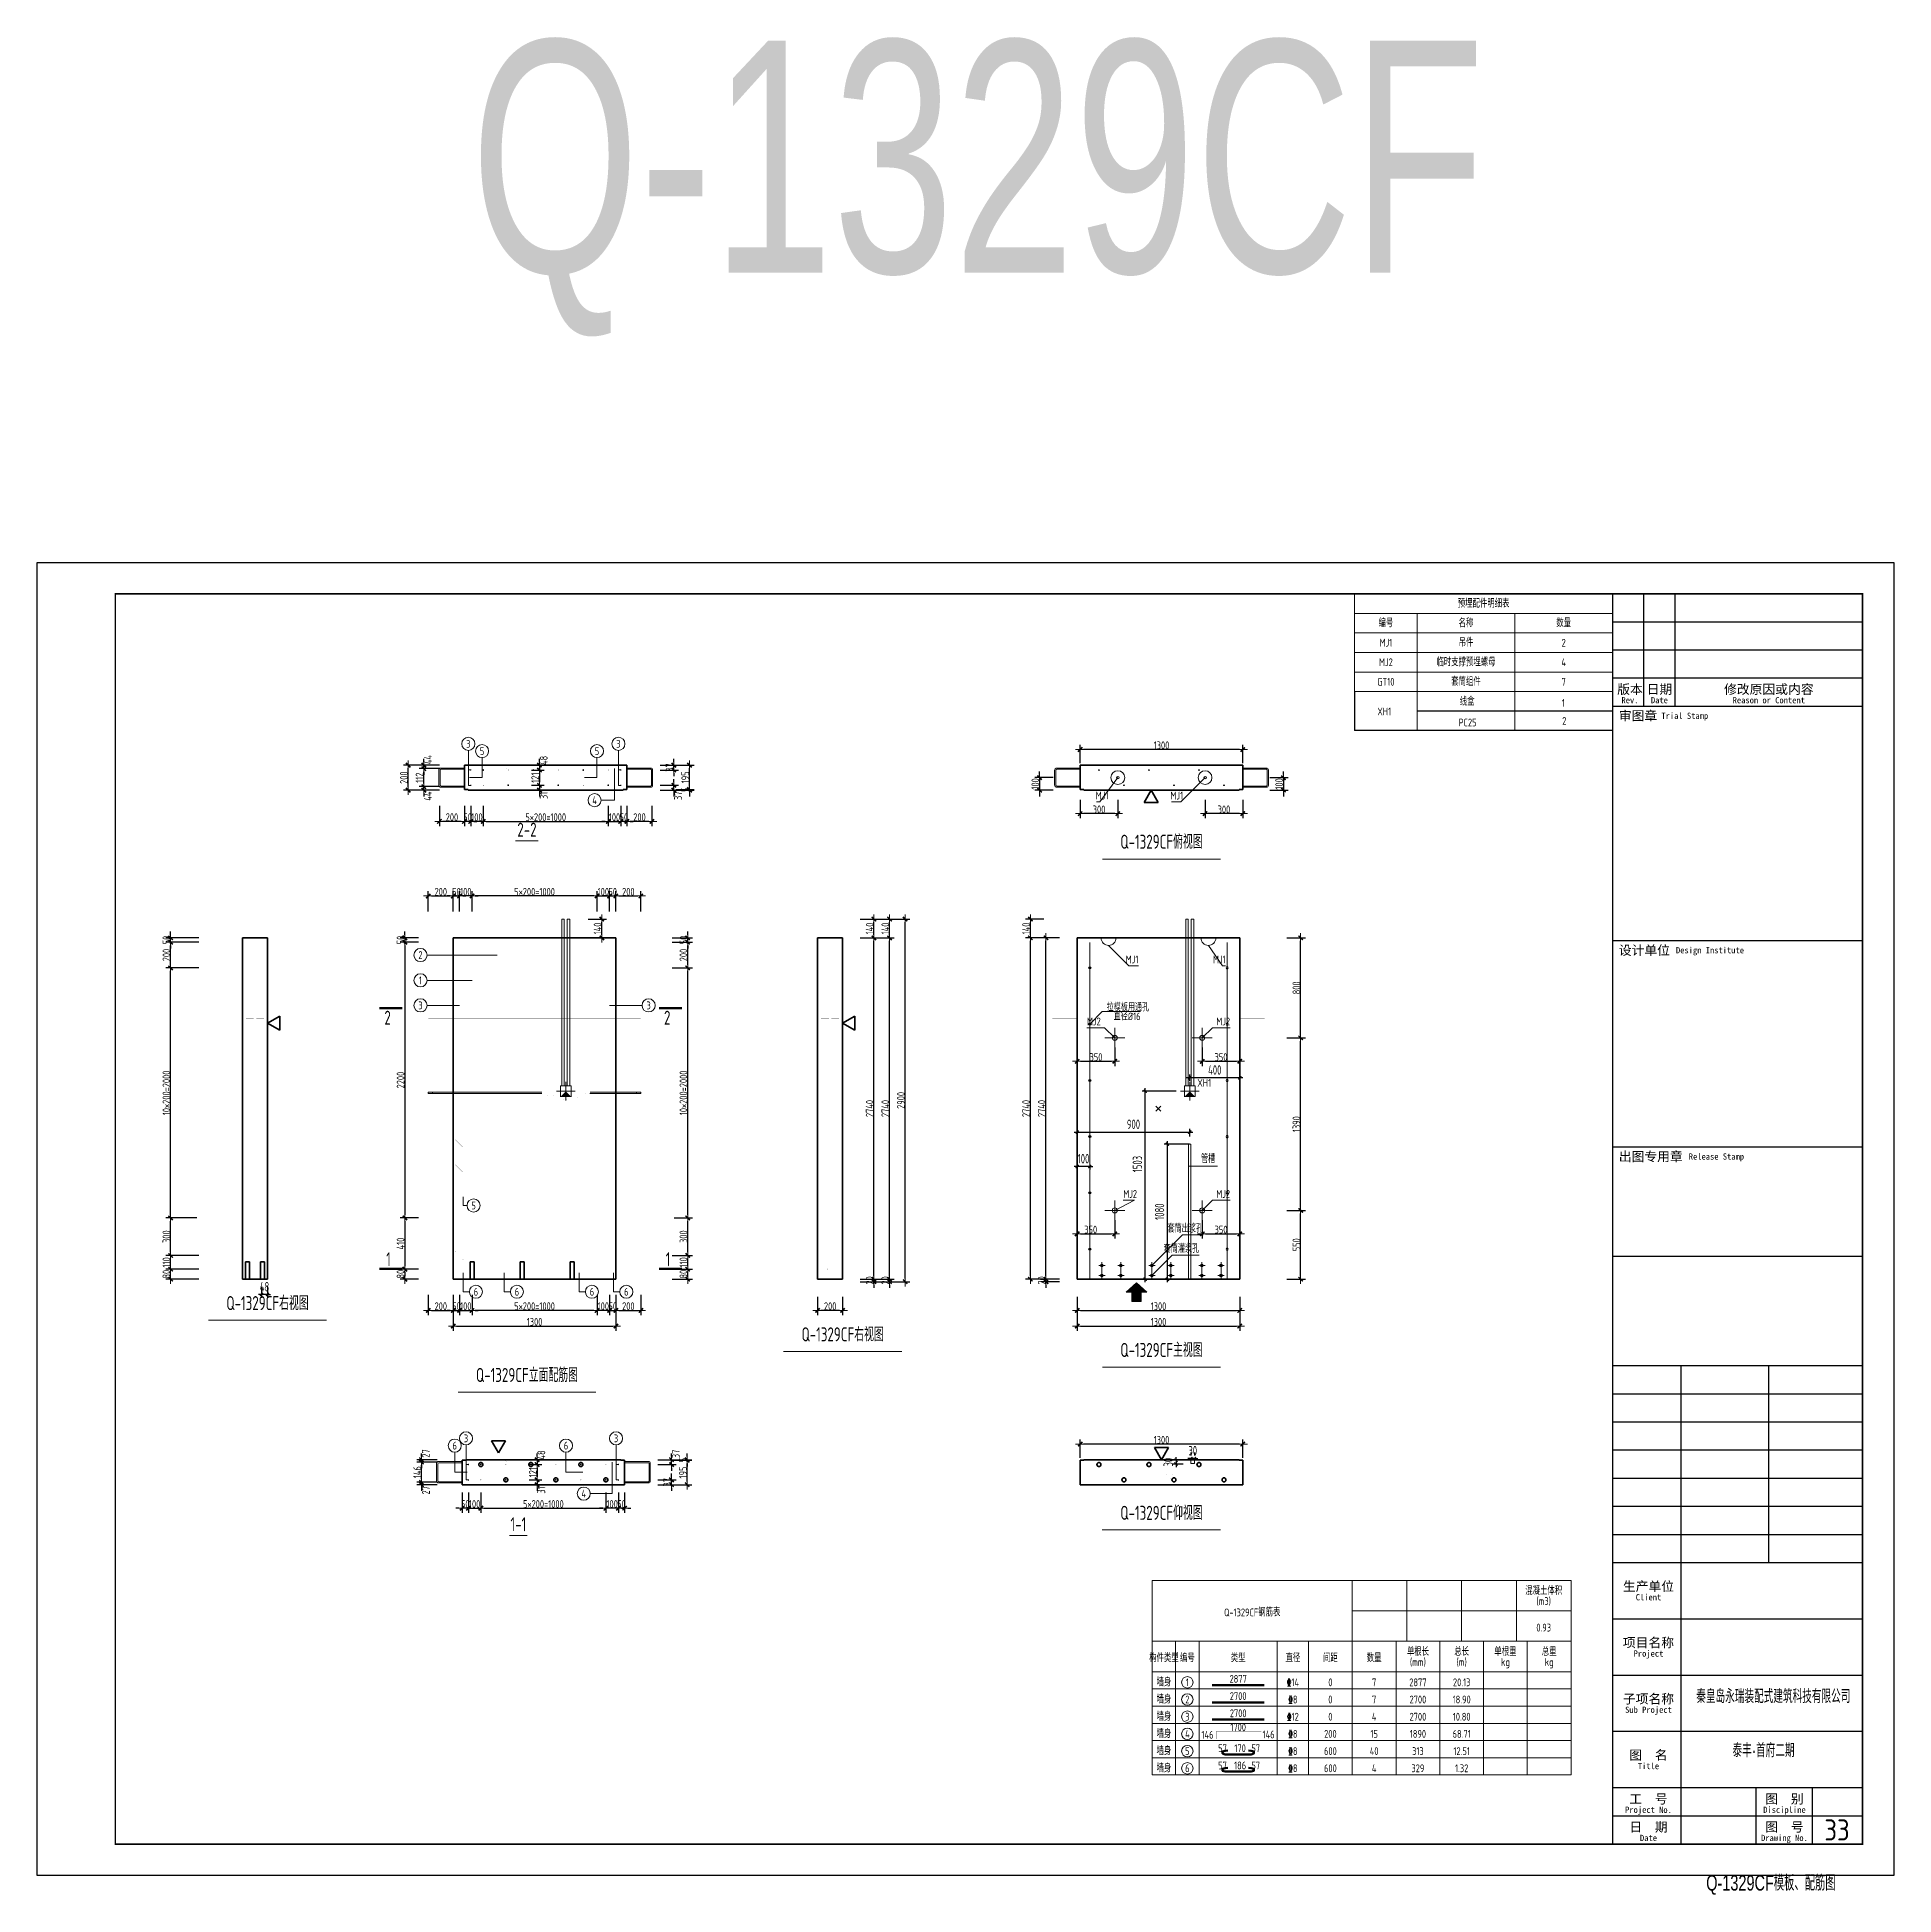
# Model space of a CAD drawing. Extents: x -85320 to 1679916, y -1321939 to 627.
# Drawn here: x 1261140 to 1320540, y -1118564 to -1059131 of the extents above; entities that cross this region are included whole.
import ezdxf
from ezdxf.enums import TextEntityAlignment as Align

# ---------------------------------------------------------------- set-up
doc = ezdxf.new("R2010")
doc.units = 0
doc.header["$LTSCALE"] = 1000
doc.linetypes.add('DOTE', pattern=[2.42, 2, -0.2, 0.02, -0.2])
doc.linetypes.add('点划线', pattern=[1850, 1200, -300, 50, -300])
for name, color, linetype in [('BORDER', 7, 'Continuous'), ('DIAN BOX', 7, 'Continuous'), ('S_WALL', 9, 'Continuous'), ('TH', 7, 'Continuous'), ('Y-03墙-03预制墙钢筋', 1, 'Continuous'), ('图名', 85, 'Continuous'), ('图框文字', 7, 'Continuous'), ('套筒垫片', 7, 'Continuous'), ('手孔标注', 3, 'Continuous'), ('打印线框', 7, 'Continuous'), ('拉模', 7, 'Continuous'), ('砼墙', 3, 'Continuous'), ('详图符号', 7, 'Continuous')]:
    doc.layers.add(name, color=color, linetype=linetype)
for name, color, linetype, lineweight in [('WCOL', 7, 'Continuous', 0), ('参数表文字', 7, 'Continuous', 18), ('参数表边线', 253, 'Continuous', 18), ('梁截面纵筋', 1, 'Continuous', 50), ('直线', 7, 'Continuous', 18), ('预制墙图名', 7, 'Continuous', 18), ('预制墙埋件', 8, 'Continuous', 18), ('预制墙墙身水平筋', 130, 'Continuous', 18), ('预制墙墙身纵向受力筋', 1, 'Continuous', 18), ('预制墙墙身纵向非受力筋', 94, 'Continuous', 18), ('预制墙墙身附加筋', 94, 'Continuous', 18), ('预制墙拉筋', 130, 'Continuous', 18), ('预制墙详图孔洞', 9, '点划线', 18), ('预制墙详图标注', 3, 'Continuous', 18), ('预制墙详图轮廓', 3, 'Continuous', 35)]:
    doc.layers.add(name, color=color, linetype=linetype, lineweight=lineweight)
doc.styles.get("Standard").update_dxf_attribs({"font": 'gbenor.shx', "bigfont": 'gbcbig.shx'})
doc.styles.add('TSSD_Dimension', font='tssdeng.shx', dxfattribs={"width": 0.7, "bigfont": 'hztxt.shx'})
doc.styles.add('TSSD_Num', font='tssdeng.shx', dxfattribs={"width": 0.7, "bigfont": 'hztxt.shx'})
doc.styles.add('TSSD_Rein', font='Tssdeng.shx', dxfattribs={"width": 0.7, "bigfont": 'hztxt.shx'})
doc.styles.add('中西文等高字体', font='hztxt_e.shx', dxfattribs={"width": 0.7, "bigfont": 'hbhz.shx'})
doc.styles.add('样式 1', font='yjkeng.shx', dxfattribs={"width": 0.7, "bigfont": 'yjkchn.shx'})
doc.styles.add('样式 2', font='yjkeng.shx', dxfattribs={"width": 0.7, "bigfont": 'yjkchn.shx'})
doc.styles.add('设计院一', font='', dxfattribs={"width": 0.8})
doc.styles.get('设计院一').set_extended_font_data('SimSun')
doc.dimstyles.new('标注', dxfattribs={"dimtxt": 300, "dimasz": 100, "dimexe": 100, "dimexo": 250, "dimgap": 100, "dimtad": 1, "dimdec": 0, "dimlfac": 0.25, "dimzin": 0, "dimdsep": 46, "dimtxsty": 'TSSD_Dimension', "dimblk": 'ARCHTICK', "dimcen": 0, "dimdle": 100, "dimclrt": 7, "dimadec": 0, "dimazin": 0, "dimtfac": 1, "dimtdec": 0, "dimtix": 1, "dimtmove": 2, "dimatfit": 3, "dimfxl": 1, "dimtolj": 1, "dimtzin": 0, "dimarcsym": 0})
doc.dimstyles.new('盈建科结构', dxfattribs={"dimscale": 100, "dimtxt": 2.5, "dimasz": 1, "dimexe": 1.5, "dimexo": 0.625, "dimgap": 0.1, "dimtad": 1, "dimdec": 0, "dimrnd": 1, "dimzin": 0, "dimdsep": 46, "dimtxsty": '样式 1', "dimblk": '_yjkbk', "dimblk1": 'ARCHTICK', "dimblk2": 'ARCHTICK', "dimcen": 0.09, "dimadec": 0, "dimazin": 0, "dimtfac": 1, "dimtdec": 4, "dimtix": 1, "dimtmove": 2, "dimatfit": 3, "dimfxl": 1, "dimtolj": 1, "dimtzin": 0, "dimarcsym": 0})

msp = doc.modelspace()

# ---------------------------------------------------------------- texts
at = {"layer": '参数表文字', "linetype": 'Continuous', "style": 'TSSD_Rein', "width": 0.7}
for s, p in [('预埋配件明细表', (1307414.774, -1077254.672)), ('编号', (1304289.774, -1077879.672)), ('名称', (1306852.274, -1077879.672)), ('数量', (1309977.274, -1077879.672)), ('MJ1', (1304289.774, -1078504.672)), ('吊件', (1306852.274, -1078504.672)), ('2', (1309977.274, -1078504.672)), ('MJ2', (1304289.774, -1079129.672)), ('临时支撑预埋螺母', (1306852.274, -1079129.672)), ('4', (1309977.274, -1079129.672)), ('GT10', (1304289.774, -1079754.672)), ('套筒组件', (1306852.274, -1079754.672)), ('7', (1309977.274, -1079754.672)), ('线盒', (1306888.845, -1080392.246)), ('1', (1309964.907, -1080433.163)), ('XH1', (1304236.605, -1080704.908)), ('PC25', (1306901.198, -1081056.645)), ('2', (1309998.308, -1081006.091)), ('XH1', (1298477.461, -1092585.091)), ('Q-1329CF钢筋表', (1300013.321, -1109527.236)), ('0.93', (1309338.321, -1110014.736)), ('构件类型', (1297188.321, -1110989.736)), ('编号', (1297938.321, -1110989.736)), ('类型', (1299563.321, -1110989.736)), ('直径', (1301313.321, -1110989.736)), ('间距', (1302513.321, -1110989.736)), ('数量', (1303913.321, -1110989.736)), ('墙身', (1297188.321, -1111764.736)), ('1', (1297938.321, -1111764.736)), ('2877', (1299563.321, -1111654.736)), ('%%13214', (1301313.321, -1111764.736)), ('0', (1302513.321, -1111764.736)), ('7', (1303913.321, -1111764.736)), ('2877', (1305313.321, -1111764.736)), ('20.13', (1306713.321, -1111764.736)), ('墙身', (1297188.321, -1112314.736)), ('2', (1297938.321, -1112314.736)), ('2700', (1299563.321, -1112204.736)), ('%%1328', (1301313.321, -1112314.736)), ('0', (1302513.321, -1112314.736)), ('7', (1303913.321, -1112314.736)), ('2700', (1305313.321, -1112314.736)), ('18.90', (1306713.321, -1112314.736)), ('墙身', (1297188.321, -1112864.736)), ('3', (1297938.321, -1112864.736)), ('2700', (1299563.321, -1112754.736)), ('1700', (1299563.321, -1113202.832)), ('%%13212', (1301313.321, -1112864.736)), ('0', (1302513.321, -1112864.736)), ('4', (1303913.321, -1112864.736)), ('2700', (1305313.321, -1112864.736)), ('10.80', (1306713.321, -1112864.736)), ('墙身', (1297188.321, -1113414.736)), ('4', (1297938.321, -1113414.736)), ('146', (1298581.852, -1113441.621)), ('57', (1299063.321, -1113873.07)), (' 170', (1299563.321, -1113873.07)), (' 57', (1300063.321, -1113873.07)), ('146', (1300536.564, -1113433.442)), ('%%1328', (1301313.321, -1113414.736)), ('200', (1302513.321, -1113414.736)), ('15', (1303913.321, -1113414.736)), ('1890', (1305313.321, -1113414.736)), ('68.71', (1306713.321, -1113414.736)), ('墙身', (1297188.321, -1113964.736)), ('5', (1297938.321, -1113964.736)), ('57', (1299063.321, -1114423.07)), (' 186', (1299563.321, -1114423.07)), (' 57', (1300063.321, -1114423.07)), ('%%1328', (1301313.321, -1113964.736)), ('600', (1302513.321, -1113964.736)), ('40', (1303913.321, -1113964.736)), ('313', (1305313.321, -1113964.736)), ('12.51', (1306713.321, -1113964.736)), ('墙身', (1297188.321, -1114514.736)), ('6', (1297938.321, -1114514.736)), ('%%1328', (1301313.321, -1114514.736)), ('600', (1302513.321, -1114514.736)), ('4', (1303913.321, -1114514.736)), ('329', (1305313.321, -1114514.736)), ('1.32', (1306713.321, -1114514.736))]:
    msp.add_text(s, height=250, dxfattribs=at).set_placement(p, align=Align.MIDDLE_CENTER)
for s, p in [('混凝土体积', (1309338.321, -1109039.736)), ('单根长', (1305313.321, -1110989.736)), ('总长', (1306713.321, -1110989.736)), ('单根重', (1308113.321, -1110989.736)), ('总重', (1309513.321, -1110989.736))]:
    msp.add_text(s, height=250, dxfattribs=at).set_placement(p, align=Align.BOTTOM_CENTER)
for s, p in [('(m3)', (1309338.321, -1109039.736)), ('(mm)', (1305313.321, -1110989.736)), ('(m)', (1306713.321, -1110989.736)), ('kg', (1308113.321, -1110989.736)), ('kg', (1309513.321, -1110989.736))]:
    msp.add_text(s, height=250, dxfattribs=at).set_placement(p, align=Align.TOP_CENTER)
at = {"layer": '图名', "linetype": 'Continuous', "style": '样式 2', "width": 0.7}
for s, p in [('2', (1272455.032, -1090728.058)), ('2', (1281400.032, -1090728.058)), ('1', (1272455.032, -1098454.058)), ('1', (1281400.032, -1098454.058))]:
    msp.add_text(s, height=450, dxfattribs=at).set_placement(p, align=Align.RIGHT)
at = {"layer": '图框文字', "color": 2, "style": '中西文等高字体', "width": 0.7}
msp.add_text('Q-1329CF', height=7425, dxfattribs=at).set_placement((1275008.129, -1066667.049))
msp.add_text('Q-1329CF模板、配筋图', height=495, dxfattribs=at).set_placement((1314537.276, -1118576.193), align=Align.BOTTOM_LEFT)
at = {"layer": '拉模', "color": 3}
msp.add_text('33', height=673.8429, dxfattribs=at).set_placement((1318318.209, -1116823.053))
at = {"layer": '直线', "linetype": 'Continuous', "style": '样式 1', "width": 0.7}
for s, p in [('3', (1274934.783, -1081739.058)), ('3', (1279734.783, -1081739.058)), ('5', (1275373.783, -1081972.058)), ('5', (1279049.783, -1081972.058)), ('4', (1278973.783, -1083544.058)), ('2', (1273402.532, -1088496.781)), ('1', (1273402.532, -1089306.781)), ('3', (1273402.532, -1090106.781)), ('3', (1280702.532, -1090106.781)), ('5', (1275102.527, -1096510.862)), ('6', (1275176.53, -1099269.056)), ('6', (1276488.53, -1099269.056)), ('6', (1278888.53, -1099269.056)), ('6', (1279988.535, -1099269.056)), ('6', (1274498.783, -1104192.058)), ('3', (1274859.783, -1103959.058)), ('6', (1278058.783, -1104192.058)), ('3', (1279659.783, -1103959.058)), ('4', (1278626.783, -1105728.058))]:
    msp.add_text(s, height=250, dxfattribs=at).set_placement(p, align=Align.MIDDLE_CENTER)
for s, p in [('MJ1', (1295410.898, -1083597.058)), ('MJ1', (1297802.898, -1083597.058)), ('MJ1', (1296370.712, -1088837.058)), ('MJ1', (1299162.712, -1088837.058)), ('MJ2', (1299302.289, -1090822.058)), ('管槽', (1298829.28, -1095217.824)), ('MJ2', (1299302.289, -1096342.058)), ('套筒出浆孔', (1298440.67, -1097452.058)), ('套筒灌浆孔', (1298315.67, -1098097.058))]:
    msp.add_text(s, height=250, dxfattribs=at).set_placement(p, align=Align.BOTTOM_RIGHT)
for p in [(1294725.366, -1090822.058), (1295886.035, -1096342.058)]:
    msp.add_text('MJ2', height=250, dxfattribs=at).set_placement(p, align=Align.BOTTOM_LEFT)
at = {"layer": '详图符号', "lineweight": 0, "style": 'TSSD_Num', "width": 0.7}
msp.add_text('拉模板用通孔', height=240, dxfattribs=at).set_placement((1295355.147, -1090053.596), align=Align.TOP_LEFT)
msp.add_text('直径%%C16', height=240, dxfattribs=at).set_placement((1295580.047, -1090580.06))
at = {"layer": '预制墙图名', "linetype": 'Continuous', "style": '样式 2', "width": 0.7}
for s, p in [('2-2', (1276809.783, -1084847.058)), ('Q-1329CF俯视图', (1297109.783, -1085232.058)), ('Q-1329CF右视图', (1268509.783, -1099992.058)), ('Q-1329CF右视图', (1286909.783, -1100992.058)), ('Q-1329CF主视图', (1297109.783, -1101492.058)), ('Q-1329CF立面配筋图', (1276809.783, -1102292.058)), ('1-1', (1276534.783, -1107067.058)), ('Q-1329CF仰视图', (1297109.783, -1106702.058))]:
    msp.add_text(s, height=450, dxfattribs=at).set_placement(p, align=Align.BOTTOM_CENTER)

# ---------------------------------------------------------------- blocks, each defined once
blk = doc.blocks.new('_yjkbk')
blk.add_line((-1, 0), (1.5, 0))
blk.add_lwpolyline([(-0.7, -0.7, 0.5, 0.5, 0), (0.7, 0.7, 0.5, 0.5, 0)], format="xyseb")
blk = doc.blocks.new('*D3675')
at = {"layer": 'Defpoints', "color": 0, "transparency": 16777216}
for p in [(1294414, -1099367), (1299614, -1099367), (1299614, -1099867)]:
    blk.add_point(p, dxfattribs=at)
at = {"layer": '预制墙详图标注', "color": 0, "lineweight": -2, "transparency": 16777216}
for p, q in [((1294414, -1099430), (1294414, -1100017)), ((1299614, -1099430), (1299614, -1100017)), ((1294514, -1099867), (1299514, -1099867))]:
    blk.add_line(p, q, dxfattribs=at)
at = {"layer": '预制墙详图标注', "color": 0, "lineweight": -2, "transparency": 16777216, "xscale": 100, "yscale": 100, "zscale": 100, "rotation": 180}
blk.add_blockref('_yjkbk', (1294414, -1099867), dxfattribs=at)
at = {"layer": '预制墙详图标注', "color": 0, "lineweight": -2, "transparency": 16777216, "xscale": 100, "yscale": 100, "zscale": 100}
blk.add_blockref('_yjkbk', (1299614, -1099867), dxfattribs=at)
at = {"layer": '预制墙详图标注', "color": 0, "transparency": 16777216, "insert": (1297014, -1099857), "char_height": 250, "attachment_point": 8, "style": '样式 1'}
blk.add_mtext('\\A1;1300', dxfattribs=at)
blk = doc.blocks.new('_ArchTick')
at = {"color": 0, "linetype": 'ByBlock', "const_width": 0.4}
blk.add_lwpolyline([(-0.5, -0.5), (0.5, 0.5)], dxfattribs=at)
blk = doc.blocks.new('*D3676')
at = {"layer": 'Defpoints', "color": 0, "transparency": 16777216}
for p in [(1294414, -1099867), (1299614, -1099867), (1299614, -1100367)]:
    blk.add_point(p, dxfattribs=at)
at = {"layer": '预制墙详图标注', "color": 0, "lineweight": -2, "transparency": 16777216}
for p, q in [((1294414, -1099930), (1294414, -1100517)), ((1299614, -1099930), (1299614, -1100517)), ((1294514, -1100367), (1299514, -1100367))]:
    blk.add_line(p, q, dxfattribs=at)
at = {"layer": '预制墙详图标注', "color": 0, "lineweight": -2, "transparency": 16777216, "xscale": 100, "yscale": 100, "zscale": 100, "rotation": 180}
blk.add_blockref('_yjkbk', (1294414, -1100367), dxfattribs=at)
at = {"layer": '预制墙详图标注', "color": 0, "lineweight": -2, "transparency": 16777216, "xscale": 100, "yscale": 100, "zscale": 100}
blk.add_blockref('_yjkbk', (1299614, -1100367), dxfattribs=at)
at = {"layer": '预制墙详图标注', "color": 0, "transparency": 16777216, "insert": (1297014, -1100357), "char_height": 250, "attachment_point": 8, "style": '样式 1'}
blk.add_mtext('\\A1;1300', dxfattribs=at)
blk = doc.blocks.new('*D3677')
at = {"layer": 'Defpoints', "color": 0, "transparency": 16777216}
for p in [(1293414, -1098867), (1293914, -1098867), (1293914, -1098947)]:
    blk.add_point(p, dxfattribs=at)
at = {"layer": '预制墙详图标注', "color": 0, "lineweight": -2, "transparency": 16777216}
for p, q in [((1293851, -1098867), (1293264, -1098867)), ((1293414, -1098767), (1293414, -1098667)), ((1293414, -1098947), (1293414, -1098867)), ((1293851, -1098947), (1293264, -1098947)), ((1293414, -1099047), (1293414, -1099147))]:
    blk.add_line(p, q, dxfattribs=at)
at = {"layer": '预制墙详图标注', "color": 0, "lineweight": -2, "transparency": 16777216, "xscale": 100, "yscale": 100, "zscale": 100}
for p, rotation in [((1293414, -1098867), 270), ((1293414, -1098947), 90)]:
    blk.add_blockref('_yjkbk', p, dxfattribs=dict(at, rotation=rotation))
at = {"layer": '预制墙详图标注', "color": 0, "transparency": 16777216, "insert": (1293404, -1098907), "char_height": 250, "attachment_point": 8, "rotation": 90, "style": '样式 1'}
blk.add_mtext('\\A1;20', dxfattribs=at)
blk = doc.blocks.new('*D3678')
at = {"layer": 'Defpoints', "color": 0, "transparency": 16777216}
for p in [(1301062, -1096667), (1301562, -1096667), (1301062, -1098867)]:
    blk.add_point(p, dxfattribs=at)
at = {"layer": '预制墙详图标注', "color": 0, "lineweight": -2, "transparency": 16777216}
for p, q in [((1301125, -1096667), (1301712, -1096667)), ((1301562, -1098767), (1301562, -1096767)), ((1301125, -1098867), (1301712, -1098867))]:
    blk.add_line(p, q, dxfattribs=at)
at = {"layer": '预制墙详图标注', "color": 0, "lineweight": -2, "transparency": 16777216, "xscale": 100, "yscale": 100, "zscale": 100}
for p, rotation in [((1301562, -1096667), 90), ((1301562, -1098867), 270)]:
    blk.add_blockref('_yjkbk', p, dxfattribs=dict(at, rotation=rotation))
at = {"layer": '预制墙详图标注', "color": 0, "transparency": 16777216, "insert": (1301552, -1097767), "char_height": 250, "attachment_point": 8, "rotation": 90, "style": '样式 1'}
blk.add_mtext('\\A1;550', dxfattribs=at)
blk = doc.blocks.new('*D3679')
at = {"layer": 'Defpoints', "color": 0, "transparency": 16777216}
for p in [(1301062, -1087947), (1301562, -1087947), (1301062, -1091147)]:
    blk.add_point(p, dxfattribs=at)
at = {"layer": '预制墙详图标注', "color": 0, "lineweight": -2, "transparency": 16777216}
for p, q in [((1301125, -1087947), (1301712, -1087947)), ((1301562, -1091047), (1301562, -1088047)), ((1301125, -1091147), (1301712, -1091147))]:
    blk.add_line(p, q, dxfattribs=at)
at = {"layer": '预制墙详图标注', "color": 0, "lineweight": -2, "transparency": 16777216, "xscale": 100, "yscale": 100, "zscale": 100}
for p, rotation in [((1301562, -1087947), 90), ((1301562, -1091147), 270)]:
    blk.add_blockref('_yjkbk', p, dxfattribs=dict(at, rotation=rotation))
at = {"layer": '预制墙详图标注', "color": 0, "transparency": 16777216, "insert": (1301552, -1089547), "char_height": 250, "attachment_point": 8, "rotation": 90, "style": '样式 1'}
blk.add_mtext('\\A1;800', dxfattribs=at)
blk = doc.blocks.new('*D3680')
at = {"layer": 'Defpoints', "color": 0, "transparency": 16777216}
for p in [(1300510, -1082822), (1300510, -1083222), (1301010, -1083222)]:
    blk.add_point(p, dxfattribs=at)
at = {"layer": '预制墙详图标注', "color": 0, "lineweight": -2, "transparency": 16777216}
for p, q in [((1300572, -1082822), (1301160, -1082822)), ((1301010, -1082722), (1301010, -1082622)), ((1301010, -1082822), (1301010, -1083222)), ((1300572, -1083222), (1301160, -1083222)), ((1301010, -1083322), (1301010, -1083422))]:
    blk.add_line(p, q, dxfattribs=at)
at = {"layer": '预制墙详图标注', "color": 0, "lineweight": -2, "transparency": 16777216, "xscale": 100, "yscale": 100, "zscale": 100}
for p, rotation in [((1301010, -1082822), 270), ((1301010, -1083222), 90)]:
    blk.add_blockref('_yjkbk', p, dxfattribs=dict(at, rotation=rotation))
at = {"layer": '预制墙详图标注', "color": 0, "transparency": 16777216, "insert": (1301000, -1083022), "char_height": 250, "attachment_point": 8, "rotation": 90, "style": '样式 1'}
blk.add_mtext('\\A1;100', dxfattribs=at)
blk = doc.blocks.new('*D3681')
at = {"layer": 'Defpoints', "color": 0, "transparency": 16777216}
for p in [(1293710, -1082822), (1293210, -1083222), (1293710, -1083222)]:
    blk.add_point(p, dxfattribs=at)
at = {"layer": '预制墙详图标注', "color": 0, "lineweight": -2, "transparency": 16777216}
for p, q in [((1293647, -1082822), (1293060, -1082822)), ((1293210, -1082722), (1293210, -1082622)), ((1293210, -1082822), (1293210, -1083222)), ((1293647, -1083222), (1293060, -1083222)), ((1293210, -1083322), (1293210, -1083422))]:
    blk.add_line(p, q, dxfattribs=at)
at = {"layer": '预制墙详图标注', "color": 0, "lineweight": -2, "transparency": 16777216, "xscale": 100, "yscale": 100, "zscale": 100}
for p, rotation in [((1293210, -1082822), 270), ((1293210, -1083222), 90)]:
    blk.add_blockref('_yjkbk', p, dxfattribs=dict(at, rotation=rotation))
at = {"layer": '预制墙详图标注', "color": 0, "transparency": 16777216, "insert": (1293200, -1083022), "char_height": 250, "attachment_point": 8, "rotation": 90, "style": '样式 1'}
blk.add_mtext('\\A1;100', dxfattribs=at)
blk = doc.blocks.new('*D3682')
at = {"layer": 'Defpoints', "color": 0, "transparency": 16777216}
for p in [(1298506, -1083472), (1298506, -1083972), (1299710, -1083472)]:
    blk.add_point(p, dxfattribs=at)
at = {"layer": '预制墙详图标注', "color": 0, "lineweight": -2, "transparency": 16777216}
for p, q in [((1298506, -1083535), (1298506, -1084122)), ((1299610, -1083972), (1298606, -1083972)), ((1299710, -1083535), (1299710, -1084122))]:
    blk.add_line(p, q, dxfattribs=at)
at = {"layer": '预制墙详图标注', "color": 0, "lineweight": -2, "transparency": 16777216, "xscale": 100, "yscale": 100, "zscale": 100, "rotation": 180}
blk.add_blockref('_yjkbk', (1298506, -1083972), dxfattribs=at)
at = {"layer": '预制墙详图标注', "color": 0, "lineweight": -2, "transparency": 16777216, "xscale": 100, "yscale": 100, "zscale": 100}
blk.add_blockref('_yjkbk', (1299710, -1083972), dxfattribs=at)
at = {"layer": '预制墙详图标注', "color": 0, "transparency": 16777216, "insert": (1299108, -1083962), "char_height": 250, "attachment_point": 8, "style": '样式 1'}
blk.add_mtext('\\A1;300', dxfattribs=at)
blk = doc.blocks.new('*D3683')
at = {"layer": 'Defpoints', "color": 0, "transparency": 16777216}
for p in [(1294510, -1083472), (1294510, -1083972), (1295714, -1083472)]:
    blk.add_point(p, dxfattribs=at)
at = {"layer": '预制墙详图标注', "color": 0, "lineweight": -2, "transparency": 16777216}
for p, q in [((1294510, -1083535), (1294510, -1084122)), ((1295614, -1083972), (1294610, -1083972)), ((1295714, -1083535), (1295714, -1084122))]:
    blk.add_line(p, q, dxfattribs=at)
at = {"layer": '预制墙详图标注', "color": 0, "lineweight": -2, "transparency": 16777216, "xscale": 100, "yscale": 100, "zscale": 100, "rotation": 180}
blk.add_blockref('_yjkbk', (1294510, -1083972), dxfattribs=at)
at = {"layer": '预制墙详图标注', "color": 0, "lineweight": -2, "transparency": 16777216, "xscale": 100, "yscale": 100, "zscale": 100}
blk.add_blockref('_yjkbk', (1295714, -1083972), dxfattribs=at)
at = {"layer": '预制墙详图标注', "color": 0, "transparency": 16777216, "insert": (1295112, -1083962), "char_height": 250, "attachment_point": 8, "style": '样式 1'}
blk.add_mtext('\\A1;300', dxfattribs=at)
blk = doc.blocks.new('*D3684')
at = {"layer": 'Defpoints', "color": 0, "transparency": 16777216}
for p in [(1294510, -1081922), (1294510, -1082422), (1299710, -1082422)]:
    blk.add_point(p, dxfattribs=at)
at = {"layer": '预制墙详图标注', "color": 0, "lineweight": -2, "transparency": 16777216}
for p, q in [((1294510, -1082360), (1294510, -1081772)), ((1299610, -1081922), (1294610, -1081922)), ((1299710, -1082360), (1299710, -1081772))]:
    blk.add_line(p, q, dxfattribs=at)
at = {"layer": '预制墙详图标注', "color": 0, "lineweight": -2, "transparency": 16777216, "xscale": 100, "yscale": 100, "zscale": 100, "rotation": 180}
blk.add_blockref('_yjkbk', (1294510, -1081922), dxfattribs=at)
at = {"layer": '预制墙详图标注', "color": 0, "lineweight": -2, "transparency": 16777216, "xscale": 100, "yscale": 100, "zscale": 100}
blk.add_blockref('_yjkbk', (1299710, -1081922), dxfattribs=at)
at = {"layer": '预制墙详图标注', "color": 0, "transparency": 16777216, "insert": (1297110, -1081912), "char_height": 250, "attachment_point": 8, "style": '样式 1'}
blk.add_mtext('\\A1;1300', dxfattribs=at)
blk = doc.blocks.new('*D3685')
at = {"layer": 'Defpoints', "color": 0, "transparency": 16777216}
for p in [(1286110, -1099367), (1286910, -1099367), (1286110, -1099867)]:
    blk.add_point(p, dxfattribs=at)
at = {"layer": '预制墙详图标注', "color": 0, "lineweight": -2, "transparency": 16777216}
for p, q in [((1286110, -1099430), (1286110, -1100017)), ((1286910, -1099430), (1286910, -1100017)), ((1286810, -1099867), (1286210, -1099867))]:
    blk.add_line(p, q, dxfattribs=at)
at = {"layer": '预制墙详图标注', "color": 0, "lineweight": -2, "transparency": 16777216, "xscale": 100, "yscale": 100, "zscale": 100, "rotation": 180}
blk.add_blockref('_yjkbk', (1286110, -1099867), dxfattribs=at)
at = {"layer": '预制墙详图标注', "color": 0, "lineweight": -2, "transparency": 16777216, "xscale": 100, "yscale": 100, "zscale": 100}
blk.add_blockref('_yjkbk', (1286910, -1099867), dxfattribs=at)
at = {"layer": '预制墙详图标注', "color": 0, "transparency": 16777216, "insert": (1286510, -1099857), "char_height": 250, "attachment_point": 8, "style": '样式 1'}
blk.add_mtext('\\A1;200', dxfattribs=at)
blk = doc.blocks.new('*D3686')
at = {"layer": 'Defpoints', "color": 0, "transparency": 16777216}
for p in [(1287410, -1098867), (1287910, -1098867), (1287410, -1098947)]:
    blk.add_point(p, dxfattribs=at)
at = {"layer": '预制墙详图标注', "color": 0, "lineweight": -2, "transparency": 16777216}
for p, q in [((1287472, -1098867), (1288060, -1098867)), ((1287910, -1098767), (1287910, -1098667)), ((1287910, -1098947), (1287910, -1098867)), ((1287472, -1098947), (1288060, -1098947)), ((1287910, -1099047), (1287910, -1099147))]:
    blk.add_line(p, q, dxfattribs=at)
at = {"layer": '预制墙详图标注', "color": 0, "lineweight": -2, "transparency": 16777216, "xscale": 100, "yscale": 100, "zscale": 100}
for p, rotation in [((1287910, -1098867), 270), ((1287910, -1098947), 90)]:
    blk.add_blockref('_yjkbk', p, dxfattribs=dict(at, rotation=rotation))
at = {"layer": '预制墙详图标注', "color": 0, "transparency": 16777216, "insert": (1287900, -1098907), "char_height": 250, "attachment_point": 8, "rotation": 90, "style": '样式 1'}
blk.add_mtext('\\A1;20', dxfattribs=at)
blk = doc.blocks.new('*D3687')
at = {"layer": 'Defpoints', "color": 0, "transparency": 16777216}
for p in [(1287910, -1098867), (1288410, -1098867), (1287910, -1098947)]:
    blk.add_point(p, dxfattribs=at)
at = {"layer": '预制墙详图标注', "color": 0, "lineweight": -2, "transparency": 16777216}
for p, q in [((1287972, -1098867), (1288560, -1098867)), ((1288410, -1098767), (1288410, -1098667)), ((1288410, -1098947), (1288410, -1098867)), ((1287972, -1098947), (1288560, -1098947)), ((1288410, -1099047), (1288410, -1099147))]:
    blk.add_line(p, q, dxfattribs=at)
at = {"layer": '预制墙详图标注', "color": 0, "lineweight": -2, "transparency": 16777216, "xscale": 100, "yscale": 100, "zscale": 100}
for p, rotation in [((1288410, -1098867), 270), ((1288410, -1098947), 90)]:
    blk.add_blockref('_yjkbk', p, dxfattribs=dict(at, rotation=rotation))
at = {"layer": '预制墙详图标注', "color": 0, "transparency": 16777216, "insert": (1288400, -1098907), "char_height": 250, "attachment_point": 8, "rotation": 90, "style": '样式 1'}
blk.add_mtext('\\A1;20', dxfattribs=at)
blk = doc.blocks.new('*D3688')
at = {"layer": 'Defpoints', "color": 0, "transparency": 16777216}
for p in [(1288410, -1087347), (1288910, -1087347), (1288410, -1098947)]:
    blk.add_point(p, dxfattribs=at)
at = {"layer": '预制墙详图标注', "color": 0, "lineweight": -2, "transparency": 16777216}
for p, q in [((1288472, -1087347), (1289060, -1087347)), ((1288910, -1098847), (1288910, -1087447)), ((1288472, -1098947), (1289060, -1098947))]:
    blk.add_line(p, q, dxfattribs=at)
at = {"layer": '预制墙详图标注', "color": 0, "lineweight": -2, "transparency": 16777216, "xscale": 100, "yscale": 100, "zscale": 100}
for p, rotation in [((1288910, -1087347), 90), ((1288910, -1098947), 270)]:
    blk.add_blockref('_yjkbk', p, dxfattribs=dict(at, rotation=rotation))
at = {"layer": '预制墙详图标注', "color": 0, "transparency": 16777216, "insert": (1288900, -1093147), "char_height": 250, "attachment_point": 8, "rotation": 90, "style": '样式 1'}
blk.add_mtext('\\A1;2900', dxfattribs=at)
blk = doc.blocks.new('*D3689')
at = {"layer": 'Defpoints', "color": 0, "transparency": 16777216}
for p in [(1273653, -1099367), (1274453, -1099367), (1274453, -1099867)]:
    blk.add_point(p, dxfattribs=at)
at = {"layer": '预制墙详图标注', "color": 0, "lineweight": -2, "transparency": 16777216}
for p, q in [((1273653, -1099367), (1273653, -1100017)), ((1274453, -1099367), (1274453, -1100017)), ((1273753, -1099867), (1274353, -1099867))]:
    blk.add_line(p, q, dxfattribs=at)
at = {"layer": '预制墙详图标注', "color": 0, "lineweight": -2, "transparency": 16777216, "xscale": 100, "yscale": 100, "zscale": 100, "rotation": 180}
blk.add_blockref('_yjkbk', (1273653, -1099867), dxfattribs=at)
at = {"layer": '预制墙详图标注', "color": 0, "lineweight": -2, "transparency": 16777216, "xscale": 100, "yscale": 100, "zscale": 100}
blk.add_blockref('_yjkbk', (1274453, -1099867), dxfattribs=at)
at = {"layer": '预制墙详图标注', "color": 0, "transparency": 16777216, "insert": (1274053, -1099857), "char_height": 250, "attachment_point": 8, "style": '样式 1'}
blk.add_mtext('\\A1;200', dxfattribs=at)
blk = doc.blocks.new('*D3690')
at = {"layer": 'Defpoints', "color": 0, "transparency": 16777216}
for p in [(1274453, -1099367), (1274653, -1099367), (1274653, -1099867)]:
    blk.add_point(p, dxfattribs=at)
at = {"layer": '预制墙详图标注', "color": 0, "lineweight": -2, "transparency": 16777216}
for p, q in [((1274453, -1099367), (1274453, -1100017)), ((1274653, -1099367), (1274653, -1100017)), ((1274353, -1099867), (1274253, -1099867)), ((1274453, -1099867), (1274653, -1099867)), ((1274753, -1099867), (1274853, -1099867))]:
    blk.add_line(p, q, dxfattribs=at)
at = {"layer": '预制墙详图标注', "color": 0, "lineweight": -2, "transparency": 16777216, "xscale": 100, "yscale": 100, "zscale": 100}
blk.add_blockref('_yjkbk', (1274453, -1099867), dxfattribs=at)
at = {"layer": '预制墙详图标注', "color": 0, "lineweight": -2, "transparency": 16777216, "xscale": 100, "yscale": 100, "zscale": 100, "rotation": 180}
blk.add_blockref('_yjkbk', (1274653, -1099867), dxfattribs=at)
at = {"layer": '预制墙详图标注', "color": 0, "transparency": 16777216, "insert": (1274553, -1099857), "char_height": 250, "attachment_point": 8, "style": '样式 1'}
blk.add_mtext('\\A1;50', dxfattribs=at)
blk = doc.blocks.new('*D3691')
at = {"layer": 'Defpoints', "color": 0, "transparency": 16777216}
for p in [(1275053, -1099367), (1279053, -1099367), (1275053, -1099867)]:
    blk.add_point(p, dxfattribs=at)
at = {"layer": '预制墙详图标注', "color": 0, "lineweight": -2, "transparency": 16777216}
for p, q in [((1275053, -1099430), (1275053, -1100017)), ((1279053, -1099430), (1279053, -1100017)), ((1278953, -1099867), (1275153, -1099867))]:
    blk.add_line(p, q, dxfattribs=at)
at = {"layer": '预制墙详图标注', "color": 0, "lineweight": -2, "transparency": 16777216, "xscale": 100, "yscale": 100, "zscale": 100, "rotation": 180}
blk.add_blockref('_yjkbk', (1275053, -1099867), dxfattribs=at)
at = {"layer": '预制墙详图标注', "color": 0, "lineweight": -2, "transparency": 16777216, "xscale": 100, "yscale": 100, "zscale": 100}
blk.add_blockref('_yjkbk', (1279053, -1099867), dxfattribs=at)
at = {"layer": '预制墙详图标注', "color": 0, "transparency": 16777216, "insert": (1277053, -1099857), "char_height": 250, "attachment_point": 8, "style": '样式 1'}
blk.add_mtext('\\A1;5×200=1000', dxfattribs=at)
blk = doc.blocks.new('*D3692')
at = {"layer": 'Defpoints', "color": 0, "transparency": 16777216}
for p in [(1279453, -1099367), (1279653, -1099367), (1279653, -1099867)]:
    blk.add_point(p, dxfattribs=at)
at = {"layer": '预制墙详图标注', "color": 0, "lineweight": -2, "transparency": 16777216}
for p, q in [((1279453, -1099367), (1279453, -1100017)), ((1279653, -1099367), (1279653, -1100017)), ((1279353, -1099867), (1279253, -1099867)), ((1279453, -1099867), (1279653, -1099867)), ((1279753, -1099867), (1279853, -1099867))]:
    blk.add_line(p, q, dxfattribs=at)
at = {"layer": '预制墙详图标注', "color": 0, "lineweight": -2, "transparency": 16777216, "xscale": 100, "yscale": 100, "zscale": 100}
blk.add_blockref('_yjkbk', (1279453, -1099867), dxfattribs=at)
at = {"layer": '预制墙详图标注', "color": 0, "lineweight": -2, "transparency": 16777216, "xscale": 100, "yscale": 100, "zscale": 100, "rotation": 180}
blk.add_blockref('_yjkbk', (1279653, -1099867), dxfattribs=at)
at = {"layer": '预制墙详图标注', "color": 0, "transparency": 16777216, "insert": (1279553, -1099857), "char_height": 250, "attachment_point": 8, "style": '样式 1'}
blk.add_mtext('\\A1;50', dxfattribs=at)
blk = doc.blocks.new('*D3693')
at = {"layer": 'Defpoints', "color": 0, "transparency": 16777216}
for p in [(1279653, -1099367), (1280453, -1099367), (1280453, -1099867)]:
    blk.add_point(p, dxfattribs=at)
at = {"layer": '预制墙详图标注', "color": 0, "lineweight": -2, "transparency": 16777216}
for p, q in [((1279653, -1099367), (1279653, -1100017)), ((1280453, -1099367), (1280453, -1100017)), ((1279753, -1099867), (1280353, -1099867))]:
    blk.add_line(p, q, dxfattribs=at)
at = {"layer": '预制墙详图标注', "color": 0, "lineweight": -2, "transparency": 16777216, "xscale": 100, "yscale": 100, "zscale": 100, "rotation": 180}
blk.add_blockref('_yjkbk', (1279653, -1099867), dxfattribs=at)
at = {"layer": '预制墙详图标注', "color": 0, "lineweight": -2, "transparency": 16777216, "xscale": 100, "yscale": 100, "zscale": 100}
blk.add_blockref('_yjkbk', (1280453, -1099867), dxfattribs=at)
at = {"layer": '预制墙详图标注', "color": 0, "transparency": 16777216, "insert": (1280053, -1099857), "char_height": 250, "attachment_point": 8, "style": '样式 1'}
blk.add_mtext('\\A1;200', dxfattribs=at)
blk = doc.blocks.new('*D3694')
at = {"layer": 'Defpoints', "color": 0, "transparency": 16777216}
for p in [(1274453, -1099867), (1279653, -1099867), (1279653, -1100367)]:
    blk.add_point(p, dxfattribs=at)
at = {"layer": '预制墙详图标注', "color": 0, "lineweight": -2, "transparency": 16777216}
for p, q in [((1274453, -1099930), (1274453, -1100517)), ((1279653, -1099930), (1279653, -1100517)), ((1274553, -1100367), (1279553, -1100367))]:
    blk.add_line(p, q, dxfattribs=at)
at = {"layer": '预制墙详图标注', "color": 0, "lineweight": -2, "transparency": 16777216, "xscale": 100, "yscale": 100, "zscale": 100, "rotation": 180}
blk.add_blockref('_yjkbk', (1274453, -1100367), dxfattribs=at)
at = {"layer": '预制墙详图标注', "color": 0, "lineweight": -2, "transparency": 16777216, "xscale": 100, "yscale": 100, "zscale": 100}
blk.add_blockref('_yjkbk', (1279653, -1100367), dxfattribs=at)
at = {"layer": '预制墙详图标注', "color": 0, "transparency": 16777216, "insert": (1277053, -1100357), "char_height": 250, "attachment_point": 8, "style": '样式 1'}
blk.add_mtext('\\A1;1300', dxfattribs=at)
blk = doc.blocks.new('*D3695')
at = {"layer": 'Defpoints', "color": 0, "transparency": 16777216}
for p in [(1272903, -1098867), (1273403, -1098547), (1273403, -1098867)]:
    blk.add_point(p, dxfattribs=at)
at = {"layer": '预制墙详图标注', "color": 0, "lineweight": -2, "transparency": 16777216}
for p, q in [((1273340, -1098547), (1272753, -1098547)), ((1273340, -1098867), (1272753, -1098867)), ((1272903, -1098647), (1272903, -1098767))]:
    blk.add_line(p, q, dxfattribs=at)
at = {"layer": '预制墙详图标注', "color": 0, "lineweight": -2, "transparency": 16777216, "xscale": 100, "yscale": 100, "zscale": 100}
for p, rotation in [((1272903, -1098547), 90), ((1272903, -1098867), 270)]:
    blk.add_blockref('_yjkbk', p, dxfattribs=dict(at, rotation=rotation))
at = {"layer": '预制墙详图标注', "color": 0, "transparency": 16777216, "insert": (1272893, -1098707), "char_height": 250, "attachment_point": 8, "rotation": 90, "style": '样式 1'}
blk.add_mtext('\\A1;80', dxfattribs=at)
blk = doc.blocks.new('*D3696')
at = {"layer": 'Defpoints', "color": 0, "transparency": 16777216}
for p in [(1273403, -1096907), (1272903, -1098547), (1273403, -1098547)]:
    blk.add_point(p, dxfattribs=at)
at = {"layer": '预制墙详图标注', "color": 0, "lineweight": -2, "transparency": 16777216}
for p, q in [((1273340, -1096907), (1272753, -1096907)), ((1272903, -1097007), (1272903, -1098447)), ((1273340, -1098547), (1272753, -1098547))]:
    blk.add_line(p, q, dxfattribs=at)
at = {"layer": '预制墙详图标注', "color": 0, "lineweight": -2, "transparency": 16777216, "xscale": 100, "yscale": 100, "zscale": 100}
for p, rotation in [((1272903, -1096907), 90), ((1272903, -1098547), 270)]:
    blk.add_blockref('_yjkbk', p, dxfattribs=dict(at, rotation=rotation))
at = {"layer": '预制墙详图标注', "color": 0, "transparency": 16777216, "insert": (1272893, -1097727), "char_height": 250, "attachment_point": 8, "rotation": 90, "style": '样式 1'}
blk.add_mtext('\\A1;410', dxfattribs=at)
blk = doc.blocks.new('*D3697')
at = {"layer": 'Defpoints', "color": 0, "transparency": 16777216}
for p in [(1281453, -1098547), (1281453, -1098867), (1281953, -1098547)]:
    blk.add_point(p, dxfattribs=at)
at = {"layer": '预制墙详图标注', "color": 0, "lineweight": -2, "transparency": 16777216}
for p, q in [((1281453, -1098547), (1282103, -1098547)), ((1281453, -1098867), (1282103, -1098867)), ((1281953, -1098767), (1281953, -1098647))]:
    blk.add_line(p, q, dxfattribs=at)
at = {"layer": '预制墙详图标注', "color": 0, "lineweight": -2, "transparency": 16777216, "xscale": 100, "yscale": 100, "zscale": 100}
for p, rotation in [((1281953, -1098547), 90), ((1281953, -1098867), 270)]:
    blk.add_blockref('_yjkbk', p, dxfattribs=dict(at, rotation=rotation))
at = {"layer": '预制墙详图标注', "color": 0, "transparency": 16777216, "insert": (1281943, -1098707), "char_height": 250, "attachment_point": 8, "rotation": 90, "style": '样式 1'}
blk.add_mtext('\\A1;80', dxfattribs=at)
blk = doc.blocks.new('*D3698')
at = {"layer": 'Defpoints', "color": 0, "transparency": 16777216}
for p in [(1281453, -1098107), (1281953, -1098107), (1281453, -1098547)]:
    blk.add_point(p, dxfattribs=at)
at = {"layer": '预制墙详图标注', "color": 0, "lineweight": -2, "transparency": 16777216}
for p, q in [((1281453, -1098107), (1282103, -1098107)), ((1281953, -1098447), (1281953, -1098207)), ((1281453, -1098547), (1282103, -1098547))]:
    blk.add_line(p, q, dxfattribs=at)
at = {"layer": '预制墙详图标注', "color": 0, "lineweight": -2, "transparency": 16777216, "xscale": 100, "yscale": 100, "zscale": 100}
for p, rotation in [((1281953, -1098107), 90), ((1281953, -1098547), 270)]:
    blk.add_blockref('_yjkbk', p, dxfattribs=dict(at, rotation=rotation))
at = {"layer": '预制墙详图标注', "color": 0, "transparency": 16777216, "insert": (1281943, -1098327), "char_height": 250, "attachment_point": 8, "rotation": 90, "style": '样式 1'}
blk.add_mtext('\\A1;110', dxfattribs=at)
blk = doc.blocks.new('*D3699')
at = {"layer": 'Defpoints', "color": 0, "transparency": 16777216}
for p in [(1281453, -1096907), (1281953, -1096907), (1281453, -1098107)]:
    blk.add_point(p, dxfattribs=at)
at = {"layer": '预制墙详图标注', "color": 0, "lineweight": -2, "transparency": 16777216}
for p, q in [((1281515, -1096907), (1282103, -1096907)), ((1281953, -1098007), (1281953, -1097007)), ((1281515, -1098107), (1282103, -1098107))]:
    blk.add_line(p, q, dxfattribs=at)
at = {"layer": '预制墙详图标注', "color": 0, "lineweight": -2, "transparency": 16777216, "xscale": 100, "yscale": 100, "zscale": 100}
for p, rotation in [((1281953, -1096907), 90), ((1281953, -1098107), 270)]:
    blk.add_blockref('_yjkbk', p, dxfattribs=dict(at, rotation=rotation))
at = {"layer": '预制墙详图标注', "color": 0, "transparency": 16777216, "insert": (1281943, -1097507), "char_height": 250, "attachment_point": 8, "rotation": 90, "style": '样式 1'}
blk.add_mtext('\\A1;300', dxfattribs=at)
blk = doc.blocks.new('*D3700')
at = {"layer": 'Defpoints', "color": 0, "transparency": 16777216}
for p in [(1281453, -1088907), (1281953, -1088907), (1281453, -1096907)]:
    blk.add_point(p, dxfattribs=at)
at = {"layer": '预制墙详图标注', "color": 0, "lineweight": -2, "transparency": 16777216}
for p, q in [((1281515, -1088907), (1282103, -1088907)), ((1281953, -1096807), (1281953, -1089007)), ((1281515, -1096907), (1282103, -1096907))]:
    blk.add_line(p, q, dxfattribs=at)
at = {"layer": '预制墙详图标注', "color": 0, "lineweight": -2, "transparency": 16777216, "xscale": 100, "yscale": 100, "zscale": 100}
for p, rotation in [((1281953, -1088907), 90), ((1281953, -1096907), 270)]:
    blk.add_blockref('_yjkbk', p, dxfattribs=dict(at, rotation=rotation))
at = {"layer": '预制墙详图标注', "color": 0, "transparency": 16777216, "insert": (1281943, -1092907), "char_height": 250, "attachment_point": 8, "rotation": 90, "style": '样式 1'}
blk.add_mtext('\\A1;10×200=2000', dxfattribs=at)
blk = doc.blocks.new('*D3701')
at = {"layer": 'Defpoints', "color": 0, "transparency": 16777216}
for p in [(1280010, -1083722), (1280810, -1083722), (1280010, -1084222)]:
    blk.add_point(p, dxfattribs=at)
at = {"layer": '预制墙详图标注', "color": 0, "lineweight": -2, "transparency": 16777216}
for p, q in [((1280010, -1083722), (1280010, -1084372)), ((1280810, -1083722), (1280810, -1084372)), ((1280710, -1084222), (1280110, -1084222))]:
    blk.add_line(p, q, dxfattribs=at)
at = {"layer": '预制墙详图标注', "color": 0, "lineweight": -2, "transparency": 16777216, "xscale": 100, "yscale": 100, "zscale": 100, "rotation": 180}
blk.add_blockref('_yjkbk', (1280010, -1084222), dxfattribs=at)
at = {"layer": '预制墙详图标注', "color": 0, "lineweight": -2, "transparency": 16777216, "xscale": 100, "yscale": 100, "zscale": 100}
blk.add_blockref('_yjkbk', (1280810, -1084222), dxfattribs=at)
at = {"layer": '预制墙详图标注', "color": 0, "transparency": 16777216, "insert": (1280410, -1084212), "char_height": 250, "attachment_point": 8, "style": '样式 1'}
blk.add_mtext('\\A1;200', dxfattribs=at)
blk = doc.blocks.new('*D3702')
at = {"layer": 'Defpoints', "color": 0, "transparency": 16777216}
for p in [(1279810, -1083722), (1280010, -1083722), (1279810, -1084222)]:
    blk.add_point(p, dxfattribs=at)
at = {"layer": '预制墙详图标注', "color": 0, "lineweight": -2, "transparency": 16777216}
for p, q in [((1279810, -1083722), (1279810, -1084372)), ((1280010, -1083722), (1280010, -1084372)), ((1279710, -1084222), (1279610, -1084222)), ((1280010, -1084222), (1279810, -1084222)), ((1280110, -1084222), (1280210, -1084222))]:
    blk.add_line(p, q, dxfattribs=at)
at = {"layer": '预制墙详图标注', "color": 0, "lineweight": -2, "transparency": 16777216, "xscale": 100, "yscale": 100, "zscale": 100}
blk.add_blockref('_yjkbk', (1279810, -1084222), dxfattribs=at)
at = {"layer": '预制墙详图标注', "color": 0, "lineweight": -2, "transparency": 16777216, "xscale": 100, "yscale": 100, "zscale": 100, "rotation": 180}
blk.add_blockref('_yjkbk', (1280010, -1084222), dxfattribs=at)
at = {"layer": '预制墙详图标注', "color": 0, "transparency": 16777216, "insert": (1279910, -1084212), "char_height": 250, "attachment_point": 8, "style": '样式 1'}
blk.add_mtext('\\A1;50', dxfattribs=at)
blk = doc.blocks.new('*D3703')
at = {"layer": 'Defpoints', "color": 0, "transparency": 16777216}
for p in [(1274810, -1083722), (1275010, -1083722), (1274810, -1084222)]:
    blk.add_point(p, dxfattribs=at)
at = {"layer": '预制墙详图标注', "color": 0, "lineweight": -2, "transparency": 16777216}
for p, q in [((1274810, -1083722), (1274810, -1084372)), ((1275010, -1083722), (1275010, -1084372)), ((1274710, -1084222), (1274610, -1084222)), ((1275010, -1084222), (1274810, -1084222)), ((1275110, -1084222), (1275210, -1084222))]:
    blk.add_line(p, q, dxfattribs=at)
at = {"layer": '预制墙详图标注', "color": 0, "lineweight": -2, "transparency": 16777216, "xscale": 100, "yscale": 100, "zscale": 100}
blk.add_blockref('_yjkbk', (1274810, -1084222), dxfattribs=at)
at = {"layer": '预制墙详图标注', "color": 0, "lineweight": -2, "transparency": 16777216, "xscale": 100, "yscale": 100, "zscale": 100, "rotation": 180}
blk.add_blockref('_yjkbk', (1275010, -1084222), dxfattribs=at)
at = {"layer": '预制墙详图标注', "color": 0, "transparency": 16777216, "insert": (1274910, -1084212), "char_height": 250, "attachment_point": 8, "style": '样式 1'}
blk.add_mtext('\\A1;50', dxfattribs=at)
blk = doc.blocks.new('*D3704')
at = {"layer": 'Defpoints', "color": 0, "transparency": 16777216}
for p in [(1274010, -1083722), (1274810, -1083722), (1274010, -1084222)]:
    blk.add_point(p, dxfattribs=at)
at = {"layer": '预制墙详图标注', "color": 0, "lineweight": -2, "transparency": 16777216}
for p, q in [((1274010, -1083722), (1274010, -1084372)), ((1274810, -1083722), (1274810, -1084372)), ((1274710, -1084222), (1274110, -1084222))]:
    blk.add_line(p, q, dxfattribs=at)
at = {"layer": '预制墙详图标注', "color": 0, "lineweight": -2, "transparency": 16777216, "xscale": 100, "yscale": 100, "zscale": 100, "rotation": 180}
blk.add_blockref('_yjkbk', (1274010, -1084222), dxfattribs=at)
at = {"layer": '预制墙详图标注', "color": 0, "lineweight": -2, "transparency": 16777216, "xscale": 100, "yscale": 100, "zscale": 100}
blk.add_blockref('_yjkbk', (1274810, -1084222), dxfattribs=at)
at = {"layer": '预制墙详图标注', "color": 0, "transparency": 16777216, "insert": (1274410, -1084212), "char_height": 250, "attachment_point": 8, "style": '样式 1'}
blk.add_mtext('\\A1;200', dxfattribs=at)
blk = doc.blocks.new('*D3705')
at = {"layer": 'Defpoints', "color": 0, "transparency": 16777216}
for p in [(1294510, -1104142), (1294510, -1104642), (1299710, -1104642)]:
    blk.add_point(p, dxfattribs=at)
at = {"layer": '预制墙详图标注', "color": 0, "lineweight": -2, "transparency": 16777216}
for p, q in [((1294510, -1104580), (1294510, -1103992)), ((1299610, -1104142), (1294610, -1104142)), ((1299710, -1104580), (1299710, -1103992))]:
    blk.add_line(p, q, dxfattribs=at)
at = {"layer": '预制墙详图标注', "color": 0, "lineweight": -2, "transparency": 16777216, "xscale": 100, "yscale": 100, "zscale": 100, "rotation": 180}
blk.add_blockref('_yjkbk', (1294510, -1104142), dxfattribs=at)
at = {"layer": '预制墙详图标注', "color": 0, "lineweight": -2, "transparency": 16777216, "xscale": 100, "yscale": 100, "zscale": 100}
blk.add_blockref('_yjkbk', (1299710, -1104142), dxfattribs=at)
at = {"layer": '预制墙详图标注', "color": 0, "transparency": 16777216, "insert": (1297110, -1104132), "char_height": 250, "attachment_point": 8, "style": '样式 1'}
blk.add_mtext('\\A1;1300', dxfattribs=at)
blk = doc.blocks.new('*D3706')
at = {"layer": 'Defpoints', "color": 0, "transparency": 16777216}
for p in [(1265410, -1098547), (1266310, -1098547), (1266310, -1098867)]:
    blk.add_point(p, dxfattribs=at)
at = {"layer": '预制墙详图标注', "color": 0, "lineweight": -2, "transparency": 16777216}
for p, q in [((1266310, -1098547), (1265260, -1098547)), ((1266310, -1098867), (1265260, -1098867)), ((1265410, -1098767), (1265410, -1098647))]:
    blk.add_line(p, q, dxfattribs=at)
at = {"layer": '预制墙详图标注', "color": 0, "lineweight": -2, "transparency": 16777216, "xscale": 100, "yscale": 100, "zscale": 100}
for p, rotation in [((1265410, -1098547), 90), ((1265410, -1098867), 270)]:
    blk.add_blockref('_yjkbk', p, dxfattribs=dict(at, rotation=rotation))
at = {"layer": '预制墙详图标注', "color": 0, "transparency": 16777216, "insert": (1265400, -1098707), "char_height": 250, "attachment_point": 8, "rotation": 90, "style": '样式 1'}
blk.add_mtext('\\A1;80', dxfattribs=at)
blk = doc.blocks.new('*D3707')
at = {"layer": 'Defpoints', "color": 0, "transparency": 16777216}
for p in [(1265410, -1098107), (1266310, -1098107), (1266310, -1098547)]:
    blk.add_point(p, dxfattribs=at)
at = {"layer": '预制墙详图标注', "color": 0, "lineweight": -2, "transparency": 16777216}
for p, q in [((1266310, -1098107), (1265260, -1098107)), ((1265410, -1098447), (1265410, -1098207)), ((1266310, -1098547), (1265260, -1098547))]:
    blk.add_line(p, q, dxfattribs=at)
at = {"layer": '预制墙详图标注', "color": 0, "lineweight": -2, "transparency": 16777216, "xscale": 100, "yscale": 100, "zscale": 100}
for p, rotation in [((1265410, -1098107), 90), ((1265410, -1098547), 270)]:
    blk.add_blockref('_yjkbk', p, dxfattribs=dict(at, rotation=rotation))
at = {"layer": '预制墙详图标注', "color": 0, "transparency": 16777216, "insert": (1265400, -1098327), "char_height": 250, "attachment_point": 8, "rotation": 90, "style": '样式 1'}
blk.add_mtext('\\A1;110', dxfattribs=at)
blk = doc.blocks.new('*D3708')
at = {"layer": 'Defpoints', "color": 0, "transparency": 16777216}
for p in [(1265410, -1096907), (1266310, -1096907), (1266310, -1098107)]:
    blk.add_point(p, dxfattribs=at)
at = {"layer": '预制墙详图标注', "color": 0, "lineweight": -2, "transparency": 16777216}
for p, q in [((1266247, -1096907), (1265260, -1096907)), ((1265410, -1098007), (1265410, -1097007)), ((1266247, -1098107), (1265260, -1098107))]:
    blk.add_line(p, q, dxfattribs=at)
at = {"layer": '预制墙详图标注', "color": 0, "lineweight": -2, "transparency": 16777216, "xscale": 100, "yscale": 100, "zscale": 100}
for p, rotation in [((1265410, -1096907), 90), ((1265410, -1098107), 270)]:
    blk.add_blockref('_yjkbk', p, dxfattribs=dict(at, rotation=rotation))
at = {"layer": '预制墙详图标注', "color": 0, "transparency": 16777216, "insert": (1265400, -1097507), "char_height": 250, "attachment_point": 8, "rotation": 90, "style": '样式 1'}
blk.add_mtext('\\A1;300', dxfattribs=at)
blk = doc.blocks.new('*D3709')
at = {"layer": 'Defpoints', "color": 0, "transparency": 16777216}
for p in [(1265410, -1088907), (1266310, -1088907), (1266310, -1096907)]:
    blk.add_point(p, dxfattribs=at)
at = {"layer": '预制墙详图标注', "color": 0, "lineweight": -2, "transparency": 16777216}
for p, q in [((1266247, -1088907), (1265260, -1088907)), ((1265410, -1096807), (1265410, -1089007)), ((1266247, -1096907), (1265260, -1096907))]:
    blk.add_line(p, q, dxfattribs=at)
at = {"layer": '预制墙详图标注', "color": 0, "lineweight": -2, "transparency": 16777216, "xscale": 100, "yscale": 100, "zscale": 100}
for p, rotation in [((1265410, -1088907), 90), ((1265410, -1096907), 270)]:
    blk.add_blockref('_yjkbk', p, dxfattribs=dict(at, rotation=rotation))
at = {"layer": '预制墙详图标注', "color": 0, "transparency": 16777216, "insert": (1265400, -1092907), "char_height": 250, "attachment_point": 8, "rotation": 90, "style": '样式 1'}
blk.add_mtext('\\A1;10×200=2000', dxfattribs=at)
blk = doc.blocks.new('*D3710')
at = {"layer": 'Defpoints', "color": 0, "transparency": 16777216}
for p in [(1274653, -1099367), (1275053, -1099367), (1275053, -1099867)]:
    blk.add_point(p, dxfattribs=at)
at = {"layer": '预制墙详图标注', "color": 0, "lineweight": -2, "transparency": 16777216}
for p, q in [((1274653, -1099367), (1274653, -1100017)), ((1275053, -1099367), (1275053, -1100017)), ((1274553, -1099867), (1274453, -1099867)), ((1274653, -1099867), (1275053, -1099867)), ((1275153, -1099867), (1275253, -1099867))]:
    blk.add_line(p, q, dxfattribs=at)
at = {"layer": '预制墙详图标注', "color": 0, "lineweight": -2, "transparency": 16777216, "xscale": 100, "yscale": 100, "zscale": 100}
blk.add_blockref('_yjkbk', (1274653, -1099867), dxfattribs=at)
at = {"layer": '预制墙详图标注', "color": 0, "lineweight": -2, "transparency": 16777216, "xscale": 100, "yscale": 100, "zscale": 100, "rotation": 180}
blk.add_blockref('_yjkbk', (1275053, -1099867), dxfattribs=at)
at = {"layer": '预制墙详图标注', "color": 0, "transparency": 16777216, "insert": (1274853, -1099857), "char_height": 250, "attachment_point": 8, "style": '样式 1'}
blk.add_mtext('\\A1;100', dxfattribs=at)
blk = doc.blocks.new('*D3711')
at = {"layer": 'Defpoints', "color": 0, "transparency": 16777216}
for p in [(1279735, -1105695), (1279935, -1105695), (1279735, -1106195)]:
    blk.add_point(p, dxfattribs=at)
at = {"layer": '预制墙详图标注', "color": 0, "lineweight": -2, "transparency": 16777216}
for p, q in [((1279735, -1105695), (1279735, -1106345)), ((1279935, -1105695), (1279935, -1106345)), ((1279635, -1106195), (1279535, -1106195)), ((1279935, -1106195), (1279735, -1106195)), ((1280035, -1106195), (1280135, -1106195))]:
    blk.add_line(p, q, dxfattribs=at)
at = {"layer": '预制墙详图标注', "color": 0, "lineweight": -2, "transparency": 16777216, "xscale": 100, "yscale": 100, "zscale": 100}
blk.add_blockref('_yjkbk', (1279735, -1106195), dxfattribs=at)
at = {"layer": '预制墙详图标注', "color": 0, "lineweight": -2, "transparency": 16777216, "xscale": 100, "yscale": 100, "zscale": 100, "rotation": 180}
blk.add_blockref('_yjkbk', (1279935, -1106195), dxfattribs=at)
at = {"layer": '预制墙详图标注', "color": 0, "transparency": 16777216, "insert": (1279835, -1106185), "char_height": 250, "attachment_point": 8, "style": '样式 1'}
blk.add_mtext('\\A1;50', dxfattribs=at)
blk = doc.blocks.new('*D3712')
at = {"layer": 'Defpoints', "color": 0, "transparency": 16777216}
for p in [(1275335, -1105695), (1279335, -1105695), (1279335, -1106195)]:
    blk.add_point(p, dxfattribs=at)
at = {"layer": '预制墙详图标注', "color": 0, "lineweight": -2, "transparency": 16777216}
for p, q in [((1275335, -1105757), (1275335, -1106345)), ((1279335, -1105757), (1279335, -1106345)), ((1275435, -1106195), (1279235, -1106195))]:
    blk.add_line(p, q, dxfattribs=at)
at = {"layer": '预制墙详图标注', "color": 0, "lineweight": -2, "transparency": 16777216, "xscale": 100, "yscale": 100, "zscale": 100, "rotation": 180}
blk.add_blockref('_yjkbk', (1275335, -1106195), dxfattribs=at)
at = {"layer": '预制墙详图标注', "color": 0, "lineweight": -2, "transparency": 16777216, "xscale": 100, "yscale": 100, "zscale": 100}
blk.add_blockref('_yjkbk', (1279335, -1106195), dxfattribs=at)
at = {"layer": '预制墙详图标注', "color": 0, "transparency": 16777216, "insert": (1277335, -1106185), "char_height": 250, "attachment_point": 8, "style": '样式 1'}
blk.add_mtext('\\A1;5×200=1000', dxfattribs=at)
blk = doc.blocks.new('*D3713')
at = {"layer": 'Defpoints', "color": 0, "transparency": 16777216}
for p in [(1274735, -1105695), (1274935, -1105695), (1274735, -1106195)]:
    blk.add_point(p, dxfattribs=at)
at = {"layer": '预制墙详图标注', "color": 0, "lineweight": -2, "transparency": 16777216}
for p, q in [((1274735, -1105695), (1274735, -1106345)), ((1274935, -1105695), (1274935, -1106345)), ((1274635, -1106195), (1274535, -1106195)), ((1274935, -1106195), (1274735, -1106195)), ((1275035, -1106195), (1275135, -1106195))]:
    blk.add_line(p, q, dxfattribs=at)
at = {"layer": '预制墙详图标注', "color": 0, "lineweight": -2, "transparency": 16777216, "xscale": 100, "yscale": 100, "zscale": 100}
blk.add_blockref('_yjkbk', (1274735, -1106195), dxfattribs=at)
at = {"layer": '预制墙详图标注', "color": 0, "lineweight": -2, "transparency": 16777216, "xscale": 100, "yscale": 100, "zscale": 100, "rotation": 180}
blk.add_blockref('_yjkbk', (1274935, -1106195), dxfattribs=at)
at = {"layer": '预制墙详图标注', "color": 0, "transparency": 16777216, "insert": (1274835, -1106185), "char_height": 250, "attachment_point": 8, "style": '样式 1'}
blk.add_mtext('\\A1;50', dxfattribs=at)
blk = doc.blocks.new('*D3714')
at = {"layer": 'Defpoints', "color": 0, "transparency": 16777216}
for p in [(1279335, -1105695), (1279735, -1105695), (1279335, -1106195)]:
    blk.add_point(p, dxfattribs=at)
at = {"layer": '预制墙详图标注', "color": 0, "lineweight": -2, "transparency": 16777216}
for p, q in [((1279335, -1105695), (1279335, -1106345)), ((1279735, -1105695), (1279735, -1106345)), ((1279235, -1106195), (1279135, -1106195)), ((1279735, -1106195), (1279335, -1106195)), ((1279835, -1106195), (1279935, -1106195))]:
    blk.add_line(p, q, dxfattribs=at)
at = {"layer": '预制墙详图标注', "color": 0, "lineweight": -2, "transparency": 16777216, "xscale": 100, "yscale": 100, "zscale": 100}
blk.add_blockref('_yjkbk', (1279335, -1106195), dxfattribs=at)
at = {"layer": '预制墙详图标注', "color": 0, "lineweight": -2, "transparency": 16777216, "xscale": 100, "yscale": 100, "zscale": 100, "rotation": 180}
blk.add_blockref('_yjkbk', (1279735, -1106195), dxfattribs=at)
at = {"layer": '预制墙详图标注', "color": 0, "transparency": 16777216, "insert": (1279535, -1106185), "char_height": 250, "attachment_point": 8, "style": '样式 1'}
blk.add_mtext('\\A1;100', dxfattribs=at)
blk = doc.blocks.new('*D3715')
at = {"layer": 'Defpoints', "color": 0, "transparency": 16777216}
for p in [(1274935, -1105695), (1275335, -1105695), (1275335, -1106195)]:
    blk.add_point(p, dxfattribs=at)
at = {"layer": '预制墙详图标注', "color": 0, "lineweight": -2, "transparency": 16777216}
for p, q in [((1274935, -1105695), (1274935, -1106345)), ((1275335, -1105695), (1275335, -1106345)), ((1274835, -1106195), (1274735, -1106195)), ((1274935, -1106195), (1275335, -1106195)), ((1275435, -1106195), (1275535, -1106195))]:
    blk.add_line(p, q, dxfattribs=at)
at = {"layer": '预制墙详图标注', "color": 0, "lineweight": -2, "transparency": 16777216, "xscale": 100, "yscale": 100, "zscale": 100}
blk.add_blockref('_yjkbk', (1274935, -1106195), dxfattribs=at)
at = {"layer": '预制墙详图标注', "color": 0, "lineweight": -2, "transparency": 16777216, "xscale": 100, "yscale": 100, "zscale": 100, "rotation": 180}
blk.add_blockref('_yjkbk', (1275335, -1106195), dxfattribs=at)
at = {"layer": '预制墙详图标注', "color": 0, "transparency": 16777216, "insert": (1275135, -1106185), "char_height": 250, "attachment_point": 8, "style": '样式 1'}
blk.add_mtext('\\A1;100', dxfattribs=at)
blk = doc.blocks.new('*D3716')
at = {"layer": 'Defpoints', "color": 0, "transparency": 16777216}
for p in [(1275410, -1083722), (1279410, -1083722), (1279410, -1084222)]:
    blk.add_point(p, dxfattribs=at)
at = {"layer": '预制墙详图标注', "color": 0, "lineweight": -2, "transparency": 16777216}
for p, q in [((1275410, -1083785), (1275410, -1084372)), ((1279410, -1083785), (1279410, -1084372)), ((1275510, -1084222), (1279310, -1084222))]:
    blk.add_line(p, q, dxfattribs=at)
at = {"layer": '预制墙详图标注', "color": 0, "lineweight": -2, "transparency": 16777216, "xscale": 100, "yscale": 100, "zscale": 100, "rotation": 180}
blk.add_blockref('_yjkbk', (1275410, -1084222), dxfattribs=at)
at = {"layer": '预制墙详图标注', "color": 0, "lineweight": -2, "transparency": 16777216, "xscale": 100, "yscale": 100, "zscale": 100}
blk.add_blockref('_yjkbk', (1279410, -1084222), dxfattribs=at)
at = {"layer": '预制墙详图标注', "color": 0, "transparency": 16777216, "insert": (1277410, -1084212), "char_height": 250, "attachment_point": 8, "style": '样式 1'}
blk.add_mtext('\\A1;5×200=1000', dxfattribs=at)
blk = doc.blocks.new('*D3717')
at = {"layer": 'Defpoints', "color": 0, "transparency": 16777216}
for p in [(1275010, -1083722), (1275410, -1083722), (1275010, -1084222)]:
    blk.add_point(p, dxfattribs=at)
at = {"layer": '预制墙详图标注', "color": 0, "lineweight": -2, "transparency": 16777216}
for p, q in [((1275010, -1083722), (1275010, -1084372)), ((1275410, -1083722), (1275410, -1084372)), ((1274910, -1084222), (1274810, -1084222)), ((1275410, -1084222), (1275010, -1084222)), ((1275510, -1084222), (1275610, -1084222))]:
    blk.add_line(p, q, dxfattribs=at)
at = {"layer": '预制墙详图标注', "color": 0, "lineweight": -2, "transparency": 16777216, "xscale": 100, "yscale": 100, "zscale": 100}
blk.add_blockref('_yjkbk', (1275010, -1084222), dxfattribs=at)
at = {"layer": '预制墙详图标注', "color": 0, "lineweight": -2, "transparency": 16777216, "xscale": 100, "yscale": 100, "zscale": 100, "rotation": 180}
blk.add_blockref('_yjkbk', (1275410, -1084222), dxfattribs=at)
at = {"layer": '预制墙详图标注', "color": 0, "transparency": 16777216, "insert": (1275210, -1084212), "char_height": 250, "attachment_point": 8, "style": '样式 1'}
blk.add_mtext('\\A1;100', dxfattribs=at)
blk = doc.blocks.new('*D3718')
at = {"layer": 'Defpoints', "color": 0, "transparency": 16777216}
for p in [(1279410, -1083722), (1279810, -1083722), (1279810, -1084222)]:
    blk.add_point(p, dxfattribs=at)
at = {"layer": '预制墙详图标注', "color": 0, "lineweight": -2, "transparency": 16777216}
for p, q in [((1279410, -1083722), (1279410, -1084372)), ((1279810, -1083722), (1279810, -1084372)), ((1279310, -1084222), (1279210, -1084222)), ((1279410, -1084222), (1279810, -1084222)), ((1279910, -1084222), (1280010, -1084222))]:
    blk.add_line(p, q, dxfattribs=at)
at = {"layer": '预制墙详图标注', "color": 0, "lineweight": -2, "transparency": 16777216, "xscale": 100, "yscale": 100, "zscale": 100}
blk.add_blockref('_yjkbk', (1279410, -1084222), dxfattribs=at)
at = {"layer": '预制墙详图标注', "color": 0, "lineweight": -2, "transparency": 16777216, "xscale": 100, "yscale": 100, "zscale": 100, "rotation": 180}
blk.add_blockref('_yjkbk', (1279810, -1084222), dxfattribs=at)
at = {"layer": '预制墙详图标注', "color": 0, "transparency": 16777216, "insert": (1279610, -1084212), "char_height": 250, "attachment_point": 8, "style": '样式 1'}
blk.add_mtext('\\A1;100', dxfattribs=at)
blk = doc.blocks.new('*D3719')
at = {"layer": 'Defpoints', "color": 0, "transparency": 16777216}
for p in [(1279053, -1099367), (1279453, -1099367), (1279053, -1099867)]:
    blk.add_point(p, dxfattribs=at)
at = {"layer": '预制墙详图标注', "color": 0, "lineweight": -2, "transparency": 16777216}
for p, q in [((1279053, -1099367), (1279053, -1100017)), ((1279453, -1099367), (1279453, -1100017)), ((1278953, -1099867), (1278853, -1099867)), ((1279453, -1099867), (1279053, -1099867)), ((1279553, -1099867), (1279653, -1099867))]:
    blk.add_line(p, q, dxfattribs=at)
at = {"layer": '预制墙详图标注', "color": 0, "lineweight": -2, "transparency": 16777216, "xscale": 100, "yscale": 100, "zscale": 100}
blk.add_blockref('_yjkbk', (1279053, -1099867), dxfattribs=at)
at = {"layer": '预制墙详图标注', "color": 0, "lineweight": -2, "transparency": 16777216, "xscale": 100, "yscale": 100, "zscale": 100, "rotation": 180}
blk.add_blockref('_yjkbk', (1279453, -1099867), dxfattribs=at)
at = {"layer": '预制墙详图标注', "color": 0, "transparency": 16777216, "insert": (1279253, -1099857), "char_height": 250, "attachment_point": 8, "style": '样式 1'}
blk.add_mtext('\\A1;100', dxfattribs=at)
blk = doc.blocks.new('*D3720')
at = {"layer": 'Defpoints', "color": 0, "transparency": 16777216}
for p in [(1274453, -1086608), (1273653, -1087108), (1274453, -1087108)]:
    blk.add_point(p, dxfattribs=at)
at = {"layer": '预制墙详图标注', "color": 0, "lineweight": -2, "transparency": 16777216}
for p, q in [((1273653, -1087108), (1273653, -1086458)), ((1273753, -1086608), (1274353, -1086608)), ((1274453, -1087108), (1274453, -1086458))]:
    blk.add_line(p, q, dxfattribs=at)
at = {"layer": '预制墙详图标注', "color": 0, "lineweight": -2, "transparency": 16777216, "xscale": 100, "yscale": 100, "zscale": 100, "rotation": 180}
blk.add_blockref('_yjkbk', (1273653, -1086608), dxfattribs=at)
at = {"layer": '预制墙详图标注', "color": 0, "lineweight": -2, "transparency": 16777216, "xscale": 100, "yscale": 100, "zscale": 100}
blk.add_blockref('_yjkbk', (1274453, -1086608), dxfattribs=at)
at = {"layer": '预制墙详图标注', "color": 0, "transparency": 16777216, "insert": (1274053, -1086598), "char_height": 250, "attachment_point": 8, "style": '样式 1'}
blk.add_mtext('\\A1;200', dxfattribs=at)
blk = doc.blocks.new('*D3721')
at = {"layer": 'Defpoints', "color": 0, "transparency": 16777216}
for p in [(1274653, -1086608), (1274453, -1087108), (1274653, -1087108)]:
    blk.add_point(p, dxfattribs=at)
at = {"layer": '预制墙详图标注', "color": 0, "lineweight": -2, "transparency": 16777216}
for p, q in [((1274353, -1086608), (1274253, -1086608)), ((1274453, -1087108), (1274453, -1086458)), ((1274453, -1086608), (1274653, -1086608)), ((1274653, -1087108), (1274653, -1086458)), ((1274753, -1086608), (1274853, -1086608))]:
    blk.add_line(p, q, dxfattribs=at)
at = {"layer": '预制墙详图标注', "color": 0, "lineweight": -2, "transparency": 16777216, "xscale": 100, "yscale": 100, "zscale": 100}
blk.add_blockref('_yjkbk', (1274453, -1086608), dxfattribs=at)
at = {"layer": '预制墙详图标注', "color": 0, "lineweight": -2, "transparency": 16777216, "xscale": 100, "yscale": 100, "zscale": 100, "rotation": 180}
blk.add_blockref('_yjkbk', (1274653, -1086608), dxfattribs=at)
at = {"layer": '预制墙详图标注', "color": 0, "transparency": 16777216, "insert": (1274553, -1086598), "char_height": 250, "attachment_point": 8, "style": '样式 1'}
blk.add_mtext('\\A1;50', dxfattribs=at)
blk = doc.blocks.new('*D3722')
at = {"layer": 'Defpoints', "color": 0, "transparency": 16777216}
for p in [(1279653, -1086608), (1279453, -1087108), (1279653, -1087108)]:
    blk.add_point(p, dxfattribs=at)
at = {"layer": '预制墙详图标注', "color": 0, "lineweight": -2, "transparency": 16777216}
for p, q in [((1279353, -1086608), (1279253, -1086608)), ((1279453, -1087108), (1279453, -1086458)), ((1279453, -1086608), (1279653, -1086608)), ((1279653, -1087108), (1279653, -1086458)), ((1279753, -1086608), (1279853, -1086608))]:
    blk.add_line(p, q, dxfattribs=at)
at = {"layer": '预制墙详图标注', "color": 0, "lineweight": -2, "transparency": 16777216, "xscale": 100, "yscale": 100, "zscale": 100}
blk.add_blockref('_yjkbk', (1279453, -1086608), dxfattribs=at)
at = {"layer": '预制墙详图标注', "color": 0, "lineweight": -2, "transparency": 16777216, "xscale": 100, "yscale": 100, "zscale": 100, "rotation": 180}
blk.add_blockref('_yjkbk', (1279653, -1086608), dxfattribs=at)
at = {"layer": '预制墙详图标注', "color": 0, "transparency": 16777216, "insert": (1279553, -1086598), "char_height": 250, "attachment_point": 8, "style": '样式 1'}
blk.add_mtext('\\A1;50', dxfattribs=at)
blk = doc.blocks.new('*D3723')
at = {"layer": 'Defpoints', "color": 0, "transparency": 16777216}
for p in [(1280453, -1086608), (1279653, -1087108), (1280453, -1087108)]:
    blk.add_point(p, dxfattribs=at)
at = {"layer": '预制墙详图标注', "color": 0, "lineweight": -2, "transparency": 16777216}
for p, q in [((1279653, -1087108), (1279653, -1086458)), ((1279753, -1086608), (1280353, -1086608)), ((1280453, -1087108), (1280453, -1086458))]:
    blk.add_line(p, q, dxfattribs=at)
at = {"layer": '预制墙详图标注', "color": 0, "lineweight": -2, "transparency": 16777216, "xscale": 100, "yscale": 100, "zscale": 100, "rotation": 180}
blk.add_blockref('_yjkbk', (1279653, -1086608), dxfattribs=at)
at = {"layer": '预制墙详图标注', "color": 0, "lineweight": -2, "transparency": 16777216, "xscale": 100, "yscale": 100, "zscale": 100}
blk.add_blockref('_yjkbk', (1280453, -1086608), dxfattribs=at)
at = {"layer": '预制墙详图标注', "color": 0, "transparency": 16777216, "insert": (1280053, -1086598), "char_height": 250, "attachment_point": 8, "style": '样式 1'}
blk.add_mtext('\\A1;200', dxfattribs=at)
blk = doc.blocks.new('*D3724')
at = {"layer": 'Defpoints', "color": 0, "transparency": 16777216}
for p in [(1275053, -1086608), (1275053, -1087108), (1279053, -1087108)]:
    blk.add_point(p, dxfattribs=at)
at = {"layer": '预制墙详图标注', "color": 0, "lineweight": -2, "transparency": 16777216}
for p, q in [((1275053, -1087045), (1275053, -1086458)), ((1278953, -1086608), (1275153, -1086608)), ((1279053, -1087045), (1279053, -1086458))]:
    blk.add_line(p, q, dxfattribs=at)
at = {"layer": '预制墙详图标注', "color": 0, "lineweight": -2, "transparency": 16777216, "xscale": 100, "yscale": 100, "zscale": 100}
for p, rotation in [((1275053, -1086608), 180.00000000001), ((1279053, -1086608), 9.992007221626407e-12)]:
    blk.add_blockref('_yjkbk', p, dxfattribs=dict(at, rotation=rotation))
at = {"layer": '预制墙详图标注', "color": 0, "transparency": 16777216, "insert": (1277053, -1086598), "char_height": 250, "attachment_point": 8, "style": '样式 1'}
blk.add_mtext('\\A1;5×200=1000', dxfattribs=at)
blk = doc.blocks.new('*D3725')
at = {"layer": 'Defpoints', "color": 0, "transparency": 16777216}
for p in [(1279453, -1086608), (1279053, -1087108), (1279453, -1087108)]:
    blk.add_point(p, dxfattribs=at)
at = {"layer": '预制墙详图标注', "color": 0, "lineweight": -2, "transparency": 16777216}
for p, q in [((1278953, -1086608), (1278853, -1086608)), ((1279053, -1087108), (1279053, -1086458)), ((1279053, -1086608), (1279453, -1086608)), ((1279453, -1087108), (1279453, -1086458)), ((1279553, -1086608), (1279653, -1086608))]:
    blk.add_line(p, q, dxfattribs=at)
at = {"layer": '预制墙详图标注', "color": 0, "lineweight": -2, "transparency": 16777216, "xscale": 100, "yscale": 100, "zscale": 100}
blk.add_blockref('_yjkbk', (1279053, -1086608), dxfattribs=at)
at = {"layer": '预制墙详图标注', "color": 0, "lineweight": -2, "transparency": 16777216, "xscale": 100, "yscale": 100, "zscale": 100, "rotation": 180}
blk.add_blockref('_yjkbk', (1279453, -1086608), dxfattribs=at)
at = {"layer": '预制墙详图标注', "color": 0, "transparency": 16777216, "insert": (1279253, -1086598), "char_height": 250, "attachment_point": 8, "style": '样式 1'}
blk.add_mtext('\\A1;100', dxfattribs=at)
blk = doc.blocks.new('*D3726')
at = {"layer": 'Defpoints', "color": 0, "transparency": 16777216}
for p in [(1274653, -1086608), (1274653, -1087108), (1275053, -1087108)]:
    blk.add_point(p, dxfattribs=at)
at = {"layer": '预制墙详图标注', "color": 0, "lineweight": -2, "transparency": 16777216}
for p, q in [((1274553, -1086608), (1274453, -1086608)), ((1274653, -1087108), (1274653, -1086458)), ((1275053, -1086608), (1274653, -1086608)), ((1275053, -1087108), (1275053, -1086458)), ((1275153, -1086608), (1275253, -1086608))]:
    blk.add_line(p, q, dxfattribs=at)
at = {"layer": '预制墙详图标注', "color": 0, "lineweight": -2, "transparency": 16777216, "xscale": 100, "yscale": 100, "zscale": 100}
blk.add_blockref('_yjkbk', (1274653, -1086608), dxfattribs=at)
at = {"layer": '预制墙详图标注', "color": 0, "lineweight": -2, "transparency": 16777216, "xscale": 100, "yscale": 100, "zscale": 100, "rotation": 180}
blk.add_blockref('_yjkbk', (1275053, -1086608), dxfattribs=at)
at = {"layer": '预制墙详图标注', "color": 0, "transparency": 16777216, "insert": (1274853, -1086598), "char_height": 250, "attachment_point": 8, "style": '样式 1'}
blk.add_mtext('\\A1;100', dxfattribs=at)
blk = doc.blocks.new('*D3727')
at = {"layer": 'Defpoints', "color": 0, "transparency": 16777216}
for p in [(1298014, -1092424), (1298014, -1092775), (1299614, -1092693)]:
    blk.add_point(p, dxfattribs=at)
at = {"layer": 'WCOL', "color": 0, "lineweight": -2, "transparency": 16777216}
for p, q in [((1298014, -1092525), (1298014, -1092324)), ((1299614, -1092443), (1299614, -1092324)), ((1299714, -1092424), (1297914, -1092424))]:
    blk.add_line(p, q, dxfattribs=at)
at = {"layer": 'WCOL', "color": 0, "lineweight": -2, "transparency": 16777216, "xscale": 100, "yscale": 100, "zscale": 100, "rotation": 180}
blk.add_blockref('_ArchTick', (1298014, -1092424), dxfattribs=at)
at = {"layer": 'WCOL', "color": 0, "lineweight": -2, "transparency": 16777216, "xscale": 100, "yscale": 100, "zscale": 100}
blk.add_blockref('_ArchTick', (1299614, -1092424), dxfattribs=at)
at = {"layer": 'WCOL', "color": 7, "transparency": 16777216, "insert": (1298814, -1092174), "char_height": 300, "attachment_point": 5, "style": 'TSSD_Dimension'}
blk.add_mtext('\\A1;400', dxfattribs=at)
blk = doc.blocks.new('*D3728')
at = {"layer": 'Defpoints', "color": 0, "transparency": 16777216}
for p in [(1296589, -1092855), (1297834, -1092855), (1296811, -1098867)]:
    blk.add_point(p, dxfattribs=at)
at = {"layer": 'WCOL', "color": 0, "lineweight": -2, "transparency": 16777216}
for p, q in [((1297584, -1092855), (1296489, -1092855)), ((1296589, -1098967), (1296589, -1092755)), ((1296561, -1098867), (1296489, -1098867))]:
    blk.add_line(p, q, dxfattribs=at)
at = {"layer": 'WCOL', "color": 0, "lineweight": -2, "transparency": 16777216, "xscale": 100, "yscale": 100, "zscale": 100}
for p, rotation in [((1296589, -1092855), 90), ((1296589, -1098867), 270)]:
    blk.add_blockref('_ArchTick', p, dxfattribs=dict(at, rotation=rotation))
at = {"layer": 'WCOL', "color": 7, "transparency": 16777216, "insert": (1296339, -1095185), "char_height": 300, "attachment_point": 5, "rotation": 90, "style": 'TSSD_Dimension'}
blk.add_mtext('\\A1;1503', dxfattribs=at)
blk = doc.blocks.new('*D3729')
at = {"layer": 'Defpoints', "color": 0, "transparency": 16777216}
for p in [(1294414, -1091397), (1295614, -1091397), (1295614, -1091897)]:
    blk.add_point(p, dxfattribs=at)
at = {"layer": '预制墙详图标注', "color": 0, "lineweight": -2, "transparency": 16777216}
for p, q in [((1294414, -1091460), (1294414, -1092047)), ((1295614, -1091460), (1295614, -1092047)), ((1294514, -1091897), (1295514, -1091897))]:
    blk.add_line(p, q, dxfattribs=at)
at = {"layer": '预制墙详图标注', "color": 0, "lineweight": -2, "transparency": 16777216, "xscale": 100, "yscale": 100, "zscale": 100, "rotation": 180}
blk.add_blockref('_yjkbk', (1294414, -1091897), dxfattribs=at)
at = {"layer": '预制墙详图标注', "color": 0, "lineweight": -2, "transparency": 16777216, "xscale": 100, "yscale": 100, "zscale": 100}
blk.add_blockref('_yjkbk', (1295614, -1091897), dxfattribs=at)
at = {"layer": '预制墙详图标注', "color": 0, "transparency": 16777216, "insert": (1295014, -1091887), "char_height": 250, "attachment_point": 8, "style": '样式 1'}
blk.add_mtext('\\A1;350', dxfattribs=at)
blk = doc.blocks.new('*D3730')
at = {"layer": 'Defpoints', "color": 0, "transparency": 16777216}
for p in [(1294414, -1096917), (1295614, -1096917), (1295614, -1097417)]:
    blk.add_point(p, dxfattribs=at)
at = {"layer": '预制墙详图标注', "color": 0, "lineweight": -2, "transparency": 16777216}
for p, q in [((1294414, -1096980), (1294414, -1097567)), ((1295614, -1096980), (1295614, -1097567)), ((1294514, -1097417), (1295514, -1097417))]:
    blk.add_line(p, q, dxfattribs=at)
at = {"layer": '预制墙详图标注', "color": 0, "lineweight": -2, "transparency": 16777216, "xscale": 100, "yscale": 100, "zscale": 100, "rotation": 180}
blk.add_blockref('_yjkbk', (1294414, -1097417), dxfattribs=at)
at = {"layer": '预制墙详图标注', "color": 0, "lineweight": -2, "transparency": 16777216, "xscale": 100, "yscale": 100, "zscale": 100}
blk.add_blockref('_yjkbk', (1295614, -1097417), dxfattribs=at)
at = {"layer": '预制墙详图标注', "color": 0, "transparency": 16777216, "insert": (1294846, -1097407), "char_height": 250, "attachment_point": 8, "style": '样式 1'}
blk.add_mtext('\\A1;350', dxfattribs=at)
blk = doc.blocks.new('*D3731')
at = {"layer": 'Defpoints', "color": 0, "transparency": 16777216}
for p in [(1298414, -1091397), (1299614, -1091397), (1299614, -1091897)]:
    blk.add_point(p, dxfattribs=at)
at = {"layer": '预制墙详图标注', "color": 0, "lineweight": -2, "transparency": 16777216}
for p, q in [((1298414, -1091460), (1298414, -1092047)), ((1299614, -1091460), (1299614, -1092047)), ((1298514, -1091897), (1299514, -1091897))]:
    blk.add_line(p, q, dxfattribs=at)
at = {"layer": '预制墙详图标注', "color": 0, "lineweight": -2, "transparency": 16777216, "xscale": 100, "yscale": 100, "zscale": 100, "rotation": 180}
blk.add_blockref('_yjkbk', (1298414, -1091897), dxfattribs=at)
at = {"layer": '预制墙详图标注', "color": 0, "lineweight": -2, "transparency": 16777216, "xscale": 100, "yscale": 100, "zscale": 100}
blk.add_blockref('_yjkbk', (1299614, -1091897), dxfattribs=at)
at = {"layer": '预制墙详图标注', "color": 0, "transparency": 16777216, "insert": (1299014, -1091887), "char_height": 250, "attachment_point": 8, "style": '样式 1'}
blk.add_mtext('\\A1;350', dxfattribs=at)
blk = doc.blocks.new('*D3732')
at = {"layer": 'Defpoints', "color": 0, "transparency": 16777216}
for p in [(1298414, -1096917), (1299614, -1096917), (1299614, -1097417)]:
    blk.add_point(p, dxfattribs=at)
at = {"layer": '预制墙详图标注', "color": 0, "lineweight": -2, "transparency": 16777216}
for p, q in [((1298414, -1096980), (1298414, -1097567)), ((1299614, -1096980), (1299614, -1097567)), ((1298514, -1097417), (1299514, -1097417))]:
    blk.add_line(p, q, dxfattribs=at)
at = {"layer": '预制墙详图标注', "color": 0, "lineweight": -2, "transparency": 16777216, "xscale": 100, "yscale": 100, "zscale": 100, "rotation": 180}
blk.add_blockref('_yjkbk', (1298414, -1097417), dxfattribs=at)
at = {"layer": '预制墙详图标注', "color": 0, "lineweight": -2, "transparency": 16777216, "xscale": 100, "yscale": 100, "zscale": 100}
blk.add_blockref('_yjkbk', (1299614, -1097417), dxfattribs=at)
at = {"layer": '预制墙详图标注', "color": 0, "transparency": 16777216, "insert": (1299014, -1097407), "char_height": 250, "attachment_point": 8, "style": '样式 1'}
blk.add_mtext('\\A1;350', dxfattribs=at)
blk = doc.blocks.new('*D3733')
at = {"layer": 'Defpoints', "color": 0, "transparency": 16777216}
for p in [(1268318, -1098867), (1268510, -1098867), (1268318, -1099359)]:
    blk.add_point(p, dxfattribs=at)
at = {"layer": '手孔标注', "color": 0, "lineweight": -2, "transparency": 16777216}
for p, q in [((1268318, -1099359), (1268218, -1099359)), ((1268318, -1099117), (1268318, -1099459)), ((1268510, -1099359), (1268318, -1099359)), ((1268510, -1099117), (1268510, -1099459)), ((1268510, -1099359), (1268610, -1099359))]:
    blk.add_line(p, q, dxfattribs=at)
at = {"layer": '手孔标注', "color": 0, "lineweight": -2, "transparency": 16777216, "xscale": 100, "yscale": 100, "zscale": 100}
blk.add_blockref('_ArchTick', (1268318, -1099359), dxfattribs=at)
at = {"layer": '手孔标注', "color": 0, "lineweight": -2, "transparency": 16777216, "xscale": 100, "yscale": 100, "zscale": 100, "rotation": 180}
blk.add_blockref('_ArchTick', (1268510, -1099359), dxfattribs=at)
at = {"layer": '手孔标注', "color": 7, "lineweight": 0, "transparency": 16777216, "insert": (1268414, -1099109), "char_height": 300, "attachment_point": 5, "style": 'TSSD_Dimension'}
blk.add_mtext('\\A1;48', dxfattribs=at)
blk = doc.blocks.new('*D3734')
at = {"layer": 'Defpoints', "color": 0, "transparency": 16777216}
for p in [(1273510, -1083110), (1274010, -1083110), (1274010, -1083222)]:
    blk.add_point(p, dxfattribs=at)
at = {"layer": '预制墙详图标注', "color": 0, "lineweight": -2, "transparency": 16777216}
for p, q in [((1274010, -1083110), (1273360, -1083110)), ((1274010, -1083222), (1273360, -1083222)), ((1273510, -1083010), (1273510, -1082910)), ((1273510, -1083222), (1273510, -1083110)), ((1273510, -1083322), (1273510, -1083422))]:
    blk.add_line(p, q, dxfattribs=at)
at = {"layer": '预制墙详图标注', "color": 0, "lineweight": -2, "transparency": 16777216, "xscale": 100, "yscale": 100, "zscale": 100}
for p, rotation in [((1273510, -1083110), 270), ((1273510, -1083222), 90)]:
    blk.add_blockref('_yjkbk', p, dxfattribs=dict(at, rotation=rotation))
at = {"layer": '预制墙详图标注', "color": 0, "transparency": 16777216, "insert": (1273766, -1083414), "char_height": 250, "attachment_point": 8, "rotation": 90, "style": '样式 1'}
blk.add_mtext('\\A1;44', dxfattribs=at)
blk = doc.blocks.new('*D3735')
at = {"layer": 'Defpoints', "color": 0, "transparency": 16777216}
for p in [(1273510, -1082534), (1274010, -1082534), (1274010, -1083110)]:
    blk.add_point(p, dxfattribs=at)
at = {"layer": '预制墙详图标注', "color": 0, "lineweight": -2, "transparency": 16777216}
for p, q in [((1274010, -1082534), (1273360, -1082534)), ((1273510, -1083010), (1273510, -1082634)), ((1274010, -1083110), (1273360, -1083110))]:
    blk.add_line(p, q, dxfattribs=at)
at = {"layer": '预制墙详图标注', "color": 0, "lineweight": -2, "transparency": 16777216, "xscale": 100, "yscale": 100, "zscale": 100}
for p, rotation in [((1273510, -1082534), 90), ((1273510, -1083110), 270)]:
    blk.add_blockref('_yjkbk', p, dxfattribs=dict(at, rotation=rotation))
at = {"layer": '预制墙详图标注', "color": 0, "transparency": 16777216, "insert": (1273500, -1082822), "char_height": 250, "attachment_point": 8, "rotation": 90, "style": '样式 1'}
blk.add_mtext('\\A1;112', dxfattribs=at)
blk = doc.blocks.new('*D3736')
at = {"layer": 'Defpoints', "color": 0, "transparency": 16777216}
for p in [(1273510, -1082422), (1274010, -1082422), (1274010, -1082534)]:
    blk.add_point(p, dxfattribs=at)
at = {"layer": '预制墙详图标注', "color": 0, "lineweight": -2, "transparency": 16777216}
for p, q in [((1273510, -1082322), (1273510, -1082222)), ((1274010, -1082422), (1273360, -1082422)), ((1274010, -1082534), (1273360, -1082534)), ((1273510, -1082534), (1273510, -1082422)), ((1273510, -1082634), (1273510, -1082734))]:
    blk.add_line(p, q, dxfattribs=at)
at = {"layer": '预制墙详图标注', "color": 0, "lineweight": -2, "transparency": 16777216, "xscale": 100, "yscale": 100, "zscale": 100}
for p, rotation in [((1273510, -1082422), 270), ((1273510, -1082534), 90)]:
    blk.add_blockref('_yjkbk', p, dxfattribs=dict(at, rotation=rotation))
at = {"layer": '预制墙详图标注', "color": 0, "transparency": 16777216, "insert": (1273770, -1082243), "char_height": 250, "attachment_point": 8, "rotation": 90, "style": '样式 1'}
blk.add_mtext('\\A1;44', dxfattribs=at)
blk = doc.blocks.new('*D3737')
at = {"layer": 'Defpoints', "color": 0, "transparency": 16777216}
for p in [(1273010, -1082422), (1273510, -1082422), (1273510, -1083222)]:
    blk.add_point(p, dxfattribs=at)
at = {"layer": '预制墙详图标注', "color": 0, "lineweight": -2, "transparency": 16777216}
for p, q in [((1273447, -1082422), (1272860, -1082422)), ((1273010, -1083122), (1273010, -1082522)), ((1273447, -1083222), (1272860, -1083222))]:
    blk.add_line(p, q, dxfattribs=at)
at = {"layer": '预制墙详图标注', "color": 0, "lineweight": -2, "transparency": 16777216, "xscale": 100, "yscale": 100, "zscale": 100}
for p, rotation in [((1273010, -1082422), 90), ((1273010, -1083222), 270)]:
    blk.add_blockref('_yjkbk', p, dxfattribs=dict(at, rotation=rotation))
at = {"layer": '预制墙详图标注', "color": 0, "transparency": 16777216, "insert": (1273000, -1082822), "char_height": 250, "attachment_point": 8, "rotation": 90, "style": '样式 1'}
blk.add_mtext('\\A1;200', dxfattribs=at)
blk = doc.blocks.new('*D3738')
at = {"layer": 'Defpoints', "color": 0, "transparency": 16777216}
for p in [(1273435, -1105366), (1273935, -1105366), (1273935, -1105442)]:
    blk.add_point(p, dxfattribs=at)
at = {"layer": '预制墙详图标注', "color": 0, "lineweight": -2, "transparency": 16777216}
for p, q in [((1273935, -1105366), (1273285, -1105366)), ((1273435, -1105266), (1273435, -1105166)), ((1273435, -1105442), (1273435, -1105366)), ((1273935, -1105442), (1273285, -1105442)), ((1273435, -1105542), (1273435, -1105642))]:
    blk.add_line(p, q, dxfattribs=at)
at = {"layer": '预制墙详图标注', "color": 0, "lineweight": -2, "transparency": 16777216, "xscale": 100, "yscale": 100, "zscale": 100}
for p, rotation in [((1273435, -1105366), 270), ((1273435, -1105442), 90)]:
    blk.add_blockref('_yjkbk', p, dxfattribs=dict(at, rotation=rotation))
at = {"layer": '预制墙详图标注', "color": 0, "transparency": 16777216, "insert": (1273703, -1105622), "char_height": 250, "attachment_point": 8, "rotation": 90, "style": '样式 1'}
blk.add_mtext('\\A1;27', dxfattribs=at)
blk = doc.blocks.new('*D3739')
at = {"layer": 'Defpoints', "color": 0, "transparency": 16777216}
for p in [(1273435, -1104718), (1273935, -1104718), (1273935, -1105366)]:
    blk.add_point(p, dxfattribs=at)
at = {"layer": '预制墙详图标注', "color": 0, "lineweight": -2, "transparency": 16777216}
for p, q in [((1273935, -1104718), (1273285, -1104718)), ((1273435, -1105266), (1273435, -1104818)), ((1273935, -1105366), (1273285, -1105366))]:
    blk.add_line(p, q, dxfattribs=at)
at = {"layer": '预制墙详图标注', "color": 0, "lineweight": -2, "transparency": 16777216, "xscale": 100, "yscale": 100, "zscale": 100}
for p, rotation in [((1273435, -1104718), 90), ((1273435, -1105366), 270)]:
    blk.add_blockref('_yjkbk', p, dxfattribs=dict(at, rotation=rotation))
at = {"layer": '预制墙详图标注', "color": 0, "transparency": 16777216, "insert": (1273425, -1105042), "char_height": 250, "attachment_point": 8, "rotation": 90, "style": '样式 1'}
blk.add_mtext('\\A1;146', dxfattribs=at)
blk = doc.blocks.new('*D3740')
at = {"layer": 'Defpoints', "color": 0, "transparency": 16777216}
for p in [(1273435, -1104642), (1273935, -1104642), (1273935, -1104718)]:
    blk.add_point(p, dxfattribs=at)
at = {"layer": '预制墙详图标注', "color": 0, "lineweight": -2, "transparency": 16777216}
for p, q in [((1273935, -1104642), (1273285, -1104642)), ((1273935, -1104718), (1273285, -1104718)), ((1273435, -1104542), (1273435, -1104442)), ((1273435, -1104718), (1273435, -1104642)), ((1273435, -1104818), (1273435, -1104918))]:
    blk.add_line(p, q, dxfattribs=at)
at = {"layer": '预制墙详图标注', "color": 0, "lineweight": -2, "transparency": 16777216, "xscale": 100, "yscale": 100, "zscale": 100}
for p, rotation in [((1273435, -1104642), 270), ((1273435, -1104718), 90)]:
    blk.add_blockref('_yjkbk', p, dxfattribs=dict(at, rotation=rotation))
at = {"layer": '预制墙详图标注', "color": 0, "transparency": 16777216, "insert": (1273700, -1104442), "char_height": 250, "attachment_point": 8, "rotation": 90, "style": '样式 1'}
blk.add_mtext('\\A1;27', dxfattribs=at)
blk = doc.blocks.new('*D3741')
at = {"layer": 'Defpoints', "color": 0, "transparency": 16777216}
for p in [(1293414, -1087947), (1293914, -1087947), (1293914, -1098867)]:
    blk.add_point(p, dxfattribs=at)
at = {"layer": '预制墙详图标注', "color": 0, "lineweight": -2, "transparency": 16777216}
for p, q in [((1293851, -1087947), (1293264, -1087947)), ((1293414, -1098767), (1293414, -1088047)), ((1293851, -1098867), (1293264, -1098867))]:
    blk.add_line(p, q, dxfattribs=at)
at = {"layer": '预制墙详图标注', "color": 0, "lineweight": -2, "transparency": 16777216, "xscale": 100, "yscale": 100, "zscale": 100}
for p, rotation in [((1293414, -1087947), 90), ((1293414, -1098867), 270)]:
    blk.add_blockref('_yjkbk', p, dxfattribs=dict(at, rotation=rotation))
at = {"layer": '预制墙详图标注', "color": 0, "transparency": 16777216, "insert": (1293404, -1093407), "char_height": 250, "attachment_point": 8, "rotation": 90, "style": '样式 1'}
blk.add_mtext('\\A1;2740', dxfattribs=at)
blk = doc.blocks.new('*D3742')
at = {"layer": 'Defpoints', "color": 0, "transparency": 16777216}
for p in [(1292914, -1087947), (1293414, -1087947), (1293414, -1098867)]:
    blk.add_point(p, dxfattribs=at)
at = {"layer": '预制墙详图标注', "color": 0, "lineweight": -2, "transparency": 16777216}
for p, q in [((1293351, -1087947), (1292764, -1087947)), ((1292914, -1098767), (1292914, -1088047)), ((1293351, -1098867), (1292764, -1098867))]:
    blk.add_line(p, q, dxfattribs=at)
at = {"layer": '预制墙详图标注', "color": 0, "lineweight": -2, "transparency": 16777216, "xscale": 100, "yscale": 100, "zscale": 100}
for p, rotation in [((1292914, -1087947), 90), ((1292914, -1098867), 270)]:
    blk.add_blockref('_yjkbk', p, dxfattribs=dict(at, rotation=rotation))
at = {"layer": '预制墙详图标注', "color": 0, "transparency": 16777216, "insert": (1292904, -1093407), "char_height": 250, "attachment_point": 8, "rotation": 90, "style": '样式 1'}
blk.add_mtext('\\A1;2740', dxfattribs=at)
blk = doc.blocks.new('*D3743')
at = {"layer": 'Defpoints', "color": 0, "transparency": 16777216}
for p in [(1292914, -1087347), (1293414, -1087347), (1293414, -1087947)]:
    blk.add_point(p, dxfattribs=at)
at = {"layer": '预制墙详图标注', "color": 0, "lineweight": -2, "transparency": 16777216}
for p, q in [((1293351, -1087347), (1292764, -1087347)), ((1292914, -1087847), (1292914, -1087447)), ((1293351, -1087947), (1292764, -1087947))]:
    blk.add_line(p, q, dxfattribs=at)
at = {"layer": '预制墙详图标注', "color": 0, "lineweight": -2, "transparency": 16777216, "xscale": 100, "yscale": 100, "zscale": 100}
for p, rotation in [((1292914, -1087347), 90), ((1292914, -1087947), 270)]:
    blk.add_blockref('_yjkbk', p, dxfattribs=dict(at, rotation=rotation))
at = {"layer": '预制墙详图标注', "color": 0, "transparency": 16777216, "insert": (1292904, -1087647), "char_height": 250, "attachment_point": 8, "rotation": 90, "style": '样式 1'}
blk.add_mtext('\\A1;140', dxfattribs=at)
blk = doc.blocks.new('*D3744')
at = {"layer": 'Defpoints', "color": 0, "transparency": 16777216}
for p in [(1287410, -1087947), (1287910, -1087947), (1287410, -1098867)]:
    blk.add_point(p, dxfattribs=at)
at = {"layer": '预制墙详图标注', "color": 0, "lineweight": -2, "transparency": 16777216}
for p, q in [((1287472, -1087947), (1288060, -1087947)), ((1287910, -1098767), (1287910, -1088047)), ((1287472, -1098867), (1288060, -1098867))]:
    blk.add_line(p, q, dxfattribs=at)
at = {"layer": '预制墙详图标注', "color": 0, "lineweight": -2, "transparency": 16777216, "xscale": 100, "yscale": 100, "zscale": 100}
for p, rotation in [((1287910, -1087947), 90), ((1287910, -1098867), 270)]:
    blk.add_blockref('_yjkbk', p, dxfattribs=dict(at, rotation=rotation))
at = {"layer": '预制墙详图标注', "color": 0, "transparency": 16777216, "insert": (1287900, -1093407), "char_height": 250, "attachment_point": 8, "rotation": 90, "style": '样式 1'}
blk.add_mtext('\\A1;2740', dxfattribs=at)
blk = doc.blocks.new('*D3745')
at = {"layer": 'Defpoints', "color": 0, "transparency": 16777216}
for p in [(1287410, -1087347), (1287910, -1087347), (1287410, -1087947)]:
    blk.add_point(p, dxfattribs=at)
at = {"layer": '预制墙详图标注', "color": 0, "lineweight": -2, "transparency": 16777216}
for p, q in [((1287472, -1087347), (1288060, -1087347)), ((1287910, -1087847), (1287910, -1087447)), ((1287472, -1087947), (1288060, -1087947))]:
    blk.add_line(p, q, dxfattribs=at)
at = {"layer": '预制墙详图标注', "color": 0, "lineweight": -2, "transparency": 16777216, "xscale": 100, "yscale": 100, "zscale": 100}
for p, rotation in [((1287910, -1087347), 90), ((1287910, -1087947), 270)]:
    blk.add_blockref('_yjkbk', p, dxfattribs=dict(at, rotation=rotation))
at = {"layer": '预制墙详图标注', "color": 0, "transparency": 16777216, "insert": (1287900, -1087647), "char_height": 250, "attachment_point": 8, "rotation": 90, "style": '样式 1'}
blk.add_mtext('\\A1;140', dxfattribs=at)
blk = doc.blocks.new('*D3746')
at = {"layer": 'Defpoints', "color": 0, "transparency": 16777216}
for p in [(1287910, -1087947), (1288410, -1087947), (1287910, -1098867)]:
    blk.add_point(p, dxfattribs=at)
at = {"layer": '预制墙详图标注', "color": 0, "lineweight": -2, "transparency": 16777216}
for p, q in [((1287972, -1087947), (1288560, -1087947)), ((1288410, -1098767), (1288410, -1088047)), ((1287972, -1098867), (1288560, -1098867))]:
    blk.add_line(p, q, dxfattribs=at)
at = {"layer": '预制墙详图标注', "color": 0, "lineweight": -2, "transparency": 16777216, "xscale": 100, "yscale": 100, "zscale": 100}
for p, rotation in [((1288410, -1087947), 90), ((1288410, -1098867), 270)]:
    blk.add_blockref('_yjkbk', p, dxfattribs=dict(at, rotation=rotation))
at = {"layer": '预制墙详图标注', "color": 0, "transparency": 16777216, "insert": (1288400, -1093407), "char_height": 250, "attachment_point": 8, "rotation": 90, "style": '样式 1'}
blk.add_mtext('\\A1;2740', dxfattribs=at)
blk = doc.blocks.new('*D3747')
at = {"layer": 'Defpoints', "color": 0, "transparency": 16777216}
for p in [(1287910, -1087347), (1288410, -1087347), (1287910, -1087947)]:
    blk.add_point(p, dxfattribs=at)
at = {"layer": '预制墙详图标注', "color": 0, "lineweight": -2, "transparency": 16777216}
for p, q in [((1287972, -1087347), (1288560, -1087347)), ((1288410, -1087847), (1288410, -1087447)), ((1287972, -1087947), (1288560, -1087947))]:
    blk.add_line(p, q, dxfattribs=at)
at = {"layer": '预制墙详图标注', "color": 0, "lineweight": -2, "transparency": 16777216, "xscale": 100, "yscale": 100, "zscale": 100}
for p, rotation in [((1288410, -1087347), 90), ((1288410, -1087947), 270)]:
    blk.add_blockref('_yjkbk', p, dxfattribs=dict(at, rotation=rotation))
at = {"layer": '预制墙详图标注', "color": 0, "transparency": 16777216, "insert": (1288400, -1087647), "char_height": 250, "attachment_point": 8, "rotation": 90, "style": '样式 1'}
blk.add_mtext('\\A1;140', dxfattribs=at)
blk = doc.blocks.new('*D3748')
at = {"layer": 'Defpoints', "color": 0, "transparency": 16777216}
for p in [(1281453, -1088087), (1281953, -1088087), (1281453, -1088907)]:
    blk.add_point(p, dxfattribs=at)
at = {"layer": '预制墙详图标注', "color": 0, "lineweight": -2, "transparency": 16777216}
for p, q in [((1281453, -1088087), (1282103, -1088087)), ((1281953, -1088807), (1281953, -1088187)), ((1281453, -1088907), (1282103, -1088907))]:
    blk.add_line(p, q, dxfattribs=at)
at = {"layer": '预制墙详图标注', "color": 0, "lineweight": -2, "transparency": 16777216, "xscale": 100, "yscale": 100, "zscale": 100}
for p, rotation in [((1281953, -1088087), 90), ((1281953, -1088907), 270)]:
    blk.add_blockref('_yjkbk', p, dxfattribs=dict(at, rotation=rotation))
at = {"layer": '预制墙详图标注', "color": 0, "transparency": 16777216, "insert": (1281943, -1088497), "char_height": 250, "attachment_point": 8, "rotation": 90, "style": '样式 1'}
blk.add_mtext('\\A1;200', dxfattribs=at)
blk = doc.blocks.new('*D3749')
at = {"layer": 'Defpoints', "color": 0, "transparency": 16777216}
for p in [(1281453, -1087947), (1281453, -1088087), (1281953, -1087947)]:
    blk.add_point(p, dxfattribs=at)
at = {"layer": '预制墙详图标注', "color": 0, "lineweight": -2, "transparency": 16777216}
for p, q in [((1281453, -1087947), (1282103, -1087947)), ((1281453, -1088087), (1282103, -1088087)), ((1281953, -1087847), (1281953, -1087747)), ((1281953, -1088087), (1281953, -1087947)), ((1281953, -1088187), (1281953, -1088287))]:
    blk.add_line(p, q, dxfattribs=at)
at = {"layer": '预制墙详图标注', "color": 0, "lineweight": -2, "transparency": 16777216, "xscale": 100, "yscale": 100, "zscale": 100}
for p, rotation in [((1281953, -1087947), 270), ((1281953, -1088087), 90)]:
    blk.add_blockref('_yjkbk', p, dxfattribs=dict(at, rotation=rotation))
at = {"layer": '预制墙详图标注', "color": 0, "transparency": 16777216, "insert": (1281943, -1088017), "char_height": 250, "attachment_point": 8, "rotation": 90, "style": '样式 1'}
blk.add_mtext('\\A1;50', dxfattribs=at)
blk = doc.blocks.new('*D3750')
at = {"layer": 'Defpoints', "color": 0, "transparency": 16777216}
for p in [(1265410, -1088087), (1266310, -1088087), (1266310, -1088907)]:
    blk.add_point(p, dxfattribs=at)
at = {"layer": '预制墙详图标注', "color": 0, "lineweight": -2, "transparency": 16777216}
for p, q in [((1266310, -1088087), (1265260, -1088087)), ((1265410, -1088807), (1265410, -1088187)), ((1266310, -1088907), (1265260, -1088907))]:
    blk.add_line(p, q, dxfattribs=at)
at = {"layer": '预制墙详图标注', "color": 0, "lineweight": -2, "transparency": 16777216, "xscale": 100, "yscale": 100, "zscale": 100}
for p, rotation in [((1265410, -1088087), 90), ((1265410, -1088907), 270)]:
    blk.add_blockref('_yjkbk', p, dxfattribs=dict(at, rotation=rotation))
at = {"layer": '预制墙详图标注', "color": 0, "transparency": 16777216, "insert": (1265400, -1088497), "char_height": 250, "attachment_point": 8, "rotation": 90, "style": '样式 1'}
blk.add_mtext('\\A1;200', dxfattribs=at)
blk = doc.blocks.new('*D3751')
at = {"layer": 'Defpoints', "color": 0, "transparency": 16777216}
for p in [(1265410, -1087947), (1266310, -1087947), (1266310, -1088087)]:
    blk.add_point(p, dxfattribs=at)
at = {"layer": '预制墙详图标注', "color": 0, "lineweight": -2, "transparency": 16777216}
for p, q in [((1266310, -1087947), (1265260, -1087947)), ((1266310, -1088087), (1265260, -1088087)), ((1265410, -1087847), (1265410, -1087747)), ((1265410, -1088087), (1265410, -1087947)), ((1265410, -1088187), (1265410, -1088287))]:
    blk.add_line(p, q, dxfattribs=at)
at = {"layer": '预制墙详图标注', "color": 0, "lineweight": -2, "transparency": 16777216, "xscale": 100, "yscale": 100, "zscale": 100}
for p, rotation in [((1265410, -1087947), 270), ((1265410, -1088087), 90)]:
    blk.add_blockref('_yjkbk', p, dxfattribs=dict(at, rotation=rotation))
at = {"layer": '预制墙详图标注', "color": 0, "transparency": 16777216, "insert": (1265400, -1088017), "char_height": 250, "attachment_point": 8, "rotation": 90, "style": '样式 1'}
blk.add_mtext('\\A1;50', dxfattribs=at)
blk = doc.blocks.new('*D3752')
at = {"layer": 'Defpoints', "color": 0, "transparency": 16777216}
for p in [(1301062, -1091147), (1301562, -1091147), (1301062, -1096667)]:
    blk.add_point(p, dxfattribs=at)
at = {"layer": '预制墙详图标注', "color": 0, "lineweight": -2, "transparency": 16777216}
for p, q in [((1301125, -1091147), (1301712, -1091147)), ((1301562, -1096567), (1301562, -1091247)), ((1301125, -1096667), (1301712, -1096667))]:
    blk.add_line(p, q, dxfattribs=at)
at = {"layer": '预制墙详图标注', "color": 0, "lineweight": -2, "transparency": 16777216, "xscale": 100, "yscale": 100, "zscale": 100}
for p, rotation in [((1301562, -1091147), 90), ((1301562, -1096667), 270)]:
    blk.add_blockref('_yjkbk', p, dxfattribs=dict(at, rotation=rotation))
at = {"layer": '预制墙详图标注', "color": 0, "transparency": 16777216, "insert": (1301552, -1093907), "char_height": 250, "attachment_point": 8, "rotation": 90, "style": '样式 1'}
blk.add_mtext('\\A1;1390', dxfattribs=at)
blk = doc.blocks.new('*D3753')
at = {"layer": 'Defpoints', "color": 0, "transparency": 16777216}
for p in [(1273403, -1088087), (1272903, -1096907), (1273403, -1096907)]:
    blk.add_point(p, dxfattribs=at)
at = {"layer": '预制墙详图标注', "color": 0, "lineweight": -2, "transparency": 16777216}
for p, q in [((1273340, -1088087), (1272753, -1088087)), ((1272903, -1088187), (1272903, -1096807)), ((1273340, -1096907), (1272753, -1096907))]:
    blk.add_line(p, q, dxfattribs=at)
at = {"layer": '预制墙详图标注', "color": 0, "lineweight": -2, "transparency": 16777216, "xscale": 100, "yscale": 100, "zscale": 100}
for p, rotation in [((1272903, -1088087), 90), ((1272903, -1096907), 270)]:
    blk.add_blockref('_yjkbk', p, dxfattribs=dict(at, rotation=rotation))
at = {"layer": '预制墙详图标注', "color": 0, "transparency": 16777216, "insert": (1272893, -1092497), "char_height": 250, "attachment_point": 8, "rotation": 90, "style": '样式 1'}
blk.add_mtext('\\A1;2200', dxfattribs=at)
blk = doc.blocks.new('*D3754')
at = {"layer": 'Defpoints', "color": 0, "transparency": 16777216}
for p in [(1272903, -1088087), (1273403, -1087947), (1273403, -1088087)]:
    blk.add_point(p, dxfattribs=at)
at = {"layer": '预制墙详图标注', "color": 0, "lineweight": -2, "transparency": 16777216}
for p, q in [((1273340, -1087947), (1272753, -1087947)), ((1273340, -1088087), (1272753, -1088087)), ((1272903, -1087847), (1272903, -1087747)), ((1272903, -1087947), (1272903, -1088087)), ((1272903, -1088187), (1272903, -1088287))]:
    blk.add_line(p, q, dxfattribs=at)
at = {"layer": '预制墙详图标注', "color": 0, "lineweight": -2, "transparency": 16777216, "xscale": 100, "yscale": 100, "zscale": 100}
for p, rotation in [((1272903, -1087947), 270), ((1272903, -1088087), 90)]:
    blk.add_blockref('_yjkbk', p, dxfattribs=dict(at, rotation=rotation))
at = {"layer": '预制墙详图标注', "color": 0, "transparency": 16777216, "insert": (1272893, -1088017), "char_height": 250, "attachment_point": 8, "rotation": 90, "style": '样式 1'}
blk.add_mtext('\\A1;50', dxfattribs=at)
blk = doc.blocks.new('*D3755')
at = {"layer": 'Defpoints', "color": 0, "transparency": 16777216}
for p in [(1276960, -1083066), (1276960, -1083222), (1277210, -1083222)]:
    blk.add_point(p, dxfattribs=at)
at = {"layer": '预制墙详图标注', "color": 0, "lineweight": -2, "transparency": 16777216}
for p, q in [((1276960, -1083066), (1277360, -1083066)), ((1276960, -1083222), (1277360, -1083222)), ((1277210, -1082966), (1277210, -1082866)), ((1277210, -1083066), (1277210, -1083222)), ((1277210, -1083322), (1277210, -1083422))]:
    blk.add_line(p, q, dxfattribs=at)
at = {"layer": '预制墙详图标注', "color": 0, "lineweight": -2, "transparency": 16777216, "xscale": 100, "yscale": 100, "zscale": 100}
for p, rotation in [((1277210, -1083066), 270), ((1277210, -1083222), 90)]:
    blk.add_blockref('_yjkbk', p, dxfattribs=dict(at, rotation=rotation))
at = {"layer": '预制墙详图标注', "color": 0, "transparency": 16777216, "insert": (1277470, -1083390), "char_height": 250, "attachment_point": 8, "rotation": 90, "style": '样式 1'}
blk.add_mtext('\\A1;31', dxfattribs=at)
blk = doc.blocks.new('*D3756')
at = {"layer": 'Defpoints', "color": 0, "transparency": 16777216}
for p in [(1276960, -1082578), (1276960, -1083066), (1277210, -1083066)]:
    blk.add_point(p, dxfattribs=at)
at = {"layer": '预制墙详图标注', "color": 0, "lineweight": -2, "transparency": 16777216}
for p, q in [((1276960, -1082578), (1277360, -1082578)), ((1277210, -1082678), (1277210, -1082966)), ((1276960, -1083066), (1277360, -1083066))]:
    blk.add_line(p, q, dxfattribs=at)
at = {"layer": '预制墙详图标注', "color": 0, "lineweight": -2, "transparency": 16777216, "xscale": 100, "yscale": 100, "zscale": 100}
for p, rotation in [((1277210, -1082578), 90), ((1277210, -1083066), 270)]:
    blk.add_blockref('_yjkbk', p, dxfattribs=dict(at, rotation=rotation))
at = {"layer": '预制墙详图标注', "color": 0, "transparency": 16777216, "insert": (1277200, -1082822), "char_height": 250, "attachment_point": 8, "rotation": 90, "style": '样式 1'}
blk.add_mtext('\\A1;121', dxfattribs=at)
blk = doc.blocks.new('*D3757')
at = {"layer": 'Defpoints', "color": 0, "transparency": 16777216}
for p in [(1276960, -1082422), (1276960, -1082578), (1277210, -1082578)]:
    blk.add_point(p, dxfattribs=at)
at = {"layer": '预制墙详图标注', "color": 0, "lineweight": -2, "transparency": 16777216}
for p, q in [((1277210, -1082322), (1277210, -1082222)), ((1276960, -1082422), (1277360, -1082422)), ((1276960, -1082578), (1277360, -1082578)), ((1277210, -1082422), (1277210, -1082578)), ((1277210, -1082678), (1277210, -1082778))]:
    blk.add_line(p, q, dxfattribs=at)
at = {"layer": '预制墙详图标注', "color": 0, "lineweight": -2, "transparency": 16777216, "xscale": 100, "yscale": 100, "zscale": 100}
for p, rotation in [((1277210, -1082422), 270), ((1277210, -1082578), 90)]:
    blk.add_blockref('_yjkbk', p, dxfattribs=dict(at, rotation=rotation))
at = {"layer": '预制墙详图标注', "color": 0, "transparency": 16777216, "insert": (1277470, -1082270), "char_height": 250, "attachment_point": 8, "rotation": 90, "style": '样式 1'}
blk.add_mtext('\\A1;48', dxfattribs=at)
blk = doc.blocks.new('*D3758')
at = {"layer": 'Defpoints', "color": 0, "transparency": 16777216}
for p in [(1276885, -1105286), (1276885, -1105442), (1277135, -1105442)]:
    blk.add_point(p, dxfattribs=at)
at = {"layer": '预制墙详图标注', "color": 0, "lineweight": -2, "transparency": 16777216}
for p, q in [((1276885, -1105286), (1277285, -1105286)), ((1277135, -1105186), (1277135, -1105086)), ((1277135, -1105286), (1277135, -1105442)), ((1276885, -1105442), (1277285, -1105442)), ((1277135, -1105542), (1277135, -1105642))]:
    blk.add_line(p, q, dxfattribs=at)
at = {"layer": '预制墙详图标注', "color": 0, "lineweight": -2, "transparency": 16777216, "xscale": 100, "yscale": 100, "zscale": 100}
for p, rotation in [((1277135, -1105286), 270), ((1277135, -1105442), 90)]:
    blk.add_blockref('_yjkbk', p, dxfattribs=dict(at, rotation=rotation))
at = {"layer": '预制墙详图标注', "color": 0, "transparency": 16777216, "insert": (1277395, -1105610), "char_height": 250, "attachment_point": 8, "rotation": 90, "style": '样式 1'}
blk.add_mtext('\\A1;31', dxfattribs=at)
blk = doc.blocks.new('*D3759')
at = {"layer": 'Defpoints', "color": 0, "transparency": 16777216}
for p in [(1276885, -1104798), (1276885, -1105286), (1277135, -1105286)]:
    blk.add_point(p, dxfattribs=at)
at = {"layer": '预制墙详图标注', "color": 0, "lineweight": -2, "transparency": 16777216}
for p, q in [((1276885, -1104798), (1277285, -1104798)), ((1276885, -1105286), (1277285, -1105286)), ((1277135, -1104898), (1277135, -1105186))]:
    blk.add_line(p, q, dxfattribs=at)
at = {"layer": '预制墙详图标注', "color": 0, "lineweight": -2, "transparency": 16777216, "xscale": 100, "yscale": 100, "zscale": 100}
for p, rotation in [((1277135, -1104798), 90), ((1277135, -1105286), 270)]:
    blk.add_blockref('_yjkbk', p, dxfattribs=dict(at, rotation=rotation))
at = {"layer": '预制墙详图标注', "color": 0, "transparency": 16777216, "insert": (1277125, -1105042), "char_height": 250, "attachment_point": 8, "rotation": 90, "style": '样式 1'}
blk.add_mtext('\\A1;121', dxfattribs=at)
blk = doc.blocks.new('*D3760')
at = {"layer": 'Defpoints', "color": 0, "transparency": 16777216}
for p in [(1276885, -1104642), (1276885, -1104798), (1277135, -1104798)]:
    blk.add_point(p, dxfattribs=at)
at = {"layer": '预制墙详图标注', "color": 0, "lineweight": -2, "transparency": 16777216}
for p, q in [((1276885, -1104642), (1277285, -1104642)), ((1276885, -1104798), (1277285, -1104798)), ((1277135, -1104542), (1277135, -1104442)), ((1277135, -1104642), (1277135, -1104798)), ((1277135, -1104898), (1277135, -1104998))]:
    blk.add_line(p, q, dxfattribs=at)
at = {"layer": '预制墙详图标注', "color": 0, "lineweight": -2, "transparency": 16777216, "xscale": 100, "yscale": 100, "zscale": 100}
for p, rotation in [((1277135, -1104642), 270), ((1277135, -1104798), 90)]:
    blk.add_blockref('_yjkbk', p, dxfattribs=dict(at, rotation=rotation))
at = {"layer": '预制墙详图标注', "color": 0, "transparency": 16777216, "insert": (1277395, -1104490), "char_height": 250, "attachment_point": 8, "rotation": 90, "style": '样式 1'}
blk.add_mtext('\\A1;48', dxfattribs=at)
blk = doc.blocks.new('图框1')
at = {"color": 7}
for p, q in [((1433679, -783089), (1425679, -783089)), ((1425679, -783089), (1425679, -823089)), ((1426679, -786689), (1426679, -783089)), ((1427679, -786689), (1427679, -783089)), ((1433679, -783089), (1433679, -823089)), ((1433679, -823089), (1433679, -783089)), ((1433679, -783089), (1433679, -823089)), ((1433679, -823089), (1433679, -783089)), ((1433679, -783989), (1425679, -783989)), ((1433679, -784889), (1425679, -784889)), ((1433679, -785789), (1425679, -785789)), ((1433679, -786689), (1425679, -786689)), ((1433679, -794189), (1425679, -794189)), ((1433679, -800789), (1425679, -800789)), ((1433679, -804289), (1425679, -804289)), ((1433679, -807789), (1425679, -807789)), ((1427879, -814089), (1427879, -807789)), ((1430679, -814089), (1430679, -807789)), ((1433679, -808689), (1425679, -808689)), ((1433679, -809589), (1425679, -809589)), ((1433679, -810489), (1425679, -810489)), ((1433679, -811389), (1425679, -811389)), ((1433679, -812289), (1425679, -812289)), ((1433679, -813189), (1425679, -813189)), ((1433679, -814089), (1425679, -814089)), ((1427879, -823089), (1427879, -814089)), ((1433679, -814089), (1431691, -814089)), ((1433679, -815889), (1425679, -815889)), ((1433679, -817689), (1425679, -817689)), ((1433679, -819489), (1425679, -819489)), ((1433679, -821289), (1425679, -821289)), ((1430279, -823089), (1430279, -821289)), ((1432079, -823089), (1432079, -821289)), ((1433679, -822189), (1425679, -822189)), ((1425679, -823089), (1433679, -823089)), ((1425679, -823089), (1433679, -823089))]:
    blk.add_line(p, q, dxfattribs=at)
at = {"layer": 'BORDER', "const_width": 50}
blk.add_lwpolyline([(1377779, -823089), (1377779, -783089), (1433679, -783089), (1433679, -823089)], close=True, dxfattribs=at)
at = {"color": 7, "style": '设计院一'}
for s, height, p in [('版本', 300, (1426237, -786289)), ('日期', 300, (1427179, -786289)), ('修改原因或内容', 300, (1430679, -786289)), ('Rev.', 200, (1426237, -786589)), ('Date', 200, (1427179, -786589)), ('Reason or Content', 200, (1430679, -786589)), ('生产单位', 300, (1426829, -814989)), ('Client', 200, (1426829, -815289)), ('项目名称', 300, (1426829, -816789)), ('Project', 200, (1426829, -817089)), ('子项名称', 300, (1426829, -818589)), ('Sub Project', 200, (1426829, -818889)), ('图  名', 300, (1426829, -820389)), ('Title', 200, (1426829, -820689)), ('Project No.', 200, (1426829, -822089)), ('工  号', 300, (1426829, -821789)), ('Discipline', 200, (1431179, -822089)), ('图  别', 300, (1431179, -821789)), ('日  期', 300, (1426829, -822689)), ('图  号', 300, (1431179, -822689)), ('Date', 200, (1426829, -822989)), ('Drawing No.', 200, (1431179, -822989))]:
    blk.add_text(s, height=height, dxfattribs=at).set_placement(p, align=Align.CENTER)
for s, height, p in [('审图章', 300, (1425879, -786989)), ('Trial Stamp', 200, (1427243, -786989)), ('设计单位', 300, (1425879, -794489)), ('Design Institute', 200, (1427708, -794489)), ('出图专用章', 300, (1425879, -801089)), ('Release Stamp', 200, (1428118, -801089))]:
    blk.add_text(s, height=height, dxfattribs=at).set_placement(p, align=Align.MIDDLE_LEFT)
at = {"layer": 'TH', "color": 2, "style": '中西文等高字体', "width": 0.7}
for s, p in [('秦皇岛永瑞装配式建筑科技有限公司', (1428359, -818709)), ('泰丰·首府二期', (1429517, -820439))]:
    blk.add_text(s, height=440, dxfattribs=at).set_placement(p, align=Align.BOTTOM_LEFT)
blk = doc.blocks.new('线盒')
at = {"layer": 'DIAN BOX'}
h = blk.add_hatch(color=256, dxfattribs=at)
h.dxf.hatch_style = 1
h.paths.add_polyline_path([(1465682, -670175), (1465854, -670347), (1465510, -670347)])
at = {"color": 6, "const_width": 20}
blk.add_lwpolyline([(1465510, -670003), (1465854, -670003), (1465854, -670347), (1465510, -670347), (1465510, -670003)], dxfattribs=at)
at = {"layer": 'WCOL', "color": 4, "linetype": 'DOTE'}
for p, q in [((1465383, -670175), (1465982, -670175)), ((1465682, -670475), (1465682, -669876))]:
    blk.add_line(p, q, dxfattribs=at)
at = {"layer": 'WCOL', "color": 5}
blk.add_lwpolyline([(1465510, -670347), (1465854, -670347), (1465854, -670003), (1465510, -670003)], close=True, dxfattribs=at)
blk = doc.blocks.new('*D3015')
at = {"layer": 'Defpoints', "color": 0, "transparency": 16777216}
for p in [(1020088, -842247), (1021395, -842247), (1021395, -843207)]:
    blk.add_point(p, dxfattribs=at)
at = {"layer": '拉模', "color": 0, "lineweight": -2, "transparency": 16777216}
for p, q in [((1020088, -843307), (1020088, -842147)), ((1021145, -842247), (1019988, -842247)), ((1021145, -843207), (1019988, -843207))]:
    blk.add_line(p, q, dxfattribs=at)
at = {"layer": '拉模', "color": 0, "lineweight": -2, "transparency": 16777216, "xscale": 100, "yscale": 100, "zscale": 100}
for p, rotation in [((1020088, -842247), 90), ((1020088, -843207), 270)]:
    blk.add_blockref('_ArchTick', p, dxfattribs=dict(at, rotation=rotation))
at = {"layer": '拉模', "color": 7, "transparency": 16777216, "insert": (1019838, -842727), "char_height": 300, "attachment_point": 5, "rotation": 90, "style": 'TSSD_Dimension'}
blk.add_mtext('\\A1;240', dxfattribs=at)
blk = doc.blocks.new('*D3016')
at = {"layer": 'Defpoints', "color": 0, "transparency": 16777216}
for p in [(1021167, -839295), (1021567, -839194), (1021567, -839295)]:
    blk.add_point(p, dxfattribs=at)
at = {"layer": '拉模', "color": 0, "lineweight": -2, "transparency": 16777216}
for p, q in [((1021167, -839045), (1021167, -839094)), ((1021567, -839045), (1021567, -839094)), ((1021167, -839194), (1021067, -839194)), ((1021167, -839194), (1021567, -839194)), ((1021567, -839194), (1021667, -839194))]:
    blk.add_line(p, q, dxfattribs=at)
at = {"layer": '拉模', "color": 0, "lineweight": -2, "transparency": 16777216, "xscale": 100, "yscale": 100, "zscale": 100}
blk.add_blockref('_ArchTick', (1021167, -839194), dxfattribs=at)
at = {"layer": '拉模', "color": 0, "lineweight": -2, "transparency": 16777216, "xscale": 100, "yscale": 100, "zscale": 100, "rotation": 180}
blk.add_blockref('_ArchTick', (1021567, -839194), dxfattribs=at)
at = {"layer": '拉模', "color": 7, "transparency": 16777216, "insert": (1021367, -838944), "char_height": 300, "attachment_point": 5, "style": 'TSSD_Dimension'}
blk.add_mtext('\\A1;100', dxfattribs=at)
blk = doc.blocks.new('*D3017')
at = {"layer": 'Defpoints', "color": 0, "transparency": 16777216}
for p in [(1021567, -840447), (1020088, -842247), (1021567, -842247)]:
    blk.add_point(p, dxfattribs=at)
at = {"layer": '拉模', "color": 0, "lineweight": -2, "transparency": 16777216}
for p, q in [((1020088, -840347), (1020088, -842347)), ((1021317, -840447), (1019988, -840447)), ((1021317, -842247), (1019988, -842247))]:
    blk.add_line(p, q, dxfattribs=at)
at = {"layer": '拉模', "color": 0, "lineweight": -2, "transparency": 16777216, "xscale": 100, "yscale": 100, "zscale": 100}
for p, rotation in [((1020088, -840447), 90), ((1020088, -842247), 270)]:
    blk.add_blockref('_ArchTick', p, dxfattribs=dict(at, rotation=rotation))
at = {"layer": '拉模', "color": 7, "transparency": 16777216, "insert": (1019838, -841347), "char_height": 300, "attachment_point": 5, "rotation": 90, "style": 'TSSD_Dimension'}
blk.add_mtext('\\A1;450', dxfattribs=at)
blk = doc.blocks.new('*D3018')
at = {"layer": 'Defpoints', "color": 0, "transparency": 16777216}
for p in [(1021567, -838647), (1020088, -840447), (1021567, -840447)]:
    blk.add_point(p, dxfattribs=at)
at = {"layer": '拉模', "color": 0, "lineweight": -2, "transparency": 16777216}
for p, q in [((1020088, -838547), (1020088, -840547)), ((1021317, -838647), (1019988, -838647)), ((1021317, -840447), (1019988, -840447))]:
    blk.add_line(p, q, dxfattribs=at)
at = {"layer": '拉模', "color": 0, "lineweight": -2, "transparency": 16777216, "xscale": 100, "yscale": 100, "zscale": 100}
for p, rotation in [((1020088, -838647), 90), ((1020088, -840447), 270)]:
    blk.add_blockref('_ArchTick', p, dxfattribs=dict(at, rotation=rotation))
at = {"layer": '拉模', "color": 7, "transparency": 16777216, "insert": (1019838, -839547), "char_height": 300, "attachment_point": 5, "rotation": 90, "style": 'TSSD_Dimension'}
blk.add_mtext('\\A1;450', dxfattribs=at)
blk = doc.blocks.new('*D3019')
at = {"layer": 'Defpoints', "color": 0, "transparency": 16777216}
for p in [(1021567, -836847), (1020088, -838647), (1021567, -838647)]:
    blk.add_point(p, dxfattribs=at)
at = {"layer": '拉模', "color": 0, "lineweight": -2, "transparency": 16777216}
for p, q in [((1020088, -836747), (1020088, -838747)), ((1021317, -836847), (1019988, -836847)), ((1021317, -838647), (1019988, -838647))]:
    blk.add_line(p, q, dxfattribs=at)
at = {"layer": '拉模', "color": 0, "lineweight": -2, "transparency": 16777216, "xscale": 100, "yscale": 100, "zscale": 100}
for p, rotation in [((1020088, -836847), 90), ((1020088, -838647), 270)]:
    blk.add_blockref('_ArchTick', p, dxfattribs=dict(at, rotation=rotation))
at = {"layer": '拉模', "color": 7, "transparency": 16777216, "insert": (1019838, -837747), "char_height": 300, "attachment_point": 5, "rotation": 90, "style": 'TSSD_Dimension'}
blk.add_mtext('\\A1;450', dxfattribs=at)
blk = doc.blocks.new('*D3020')
at = {"layer": 'Defpoints', "color": 0, "transparency": 16777216}
for p in [(1021567, -835047), (1020088, -836847), (1021567, -836847)]:
    blk.add_point(p, dxfattribs=at)
at = {"layer": '拉模', "color": 0, "lineweight": -2, "transparency": 16777216}
for p, q in [((1020088, -834947), (1020088, -836947)), ((1021317, -835047), (1019988, -835047)), ((1021317, -836847), (1019988, -836847))]:
    blk.add_line(p, q, dxfattribs=at)
at = {"layer": '拉模', "color": 0, "lineweight": -2, "transparency": 16777216, "xscale": 100, "yscale": 100, "zscale": 100}
for p, rotation in [((1020088, -835047), 90), ((1020088, -836847), 270)]:
    blk.add_blockref('_ArchTick', p, dxfattribs=dict(at, rotation=rotation))
at = {"layer": '拉模', "color": 7, "transparency": 16777216, "insert": (1019838, -835947), "char_height": 300, "attachment_point": 5, "rotation": 90, "style": 'TSSD_Dimension'}
blk.add_mtext('\\A1;450', dxfattribs=at)
blk = doc.blocks.new('*D3021')
at = {"layer": 'Defpoints', "color": 0, "transparency": 16777216}
for p in [(1021567, -833247), (1020088, -835047), (1021567, -835047)]:
    blk.add_point(p, dxfattribs=at)
at = {"layer": '拉模', "color": 0, "lineweight": -2, "transparency": 16777216}
for p, q in [((1020088, -833147), (1020088, -835147)), ((1021317, -833247), (1019988, -833247)), ((1021317, -835047), (1019988, -835047))]:
    blk.add_line(p, q, dxfattribs=at)
at = {"layer": '拉模', "color": 0, "lineweight": -2, "transparency": 16777216, "xscale": 100, "yscale": 100, "zscale": 100}
for p, rotation in [((1020088, -833247), 90), ((1020088, -835047), 270)]:
    blk.add_blockref('_ArchTick', p, dxfattribs=dict(at, rotation=rotation))
at = {"layer": '拉模', "color": 7, "transparency": 16777216, "insert": (1019838, -834147), "char_height": 300, "attachment_point": 5, "rotation": 90, "style": 'TSSD_Dimension'}
blk.add_mtext('\\A1;450', dxfattribs=at)
blk = doc.blocks.new('*D3022')
at = {"layer": 'Defpoints', "color": 0, "transparency": 16777216}
for p in [(1020088, -832287), (1021567, -832287), (1021567, -833247)]:
    blk.add_point(p, dxfattribs=at)
at = {"layer": '拉模', "color": 0, "lineweight": -2, "transparency": 16777216}
for p, q in [((1021317, -832287), (1019988, -832287)), ((1020088, -833347), (1020088, -832187)), ((1021317, -833247), (1019988, -833247))]:
    blk.add_line(p, q, dxfattribs=at)
at = {"layer": '拉模', "color": 0, "lineweight": -2, "transparency": 16777216, "xscale": 100, "yscale": 100, "zscale": 100}
for p, rotation in [((1020088, -832287), 90), ((1020088, -833247), 270)]:
    blk.add_blockref('_ArchTick', p, dxfattribs=dict(at, rotation=rotation))
at = {"layer": '拉模', "color": 7, "transparency": 16777216, "insert": (1019838, -832767), "char_height": 300, "attachment_point": 5, "rotation": 90, "style": 'TSSD_Dimension'}
blk.add_mtext('\\A1;240', dxfattribs=at)
blk = doc.blocks.new('*D3761')
at = {"layer": 'Defpoints', "color": 0, "transparency": 16777216}
for p in [(1294414, -1094955), (1294414, -1095263), (1294814, -1094955)]:
    blk.add_point(p, dxfattribs=at)
at = {"layer": '拉模', "color": 0, "lineweight": -2, "transparency": 16777216}
for p, q in [((1294414, -1095263), (1294314, -1095263)), ((1294414, -1095205), (1294414, -1095363)), ((1294814, -1095263), (1294414, -1095263)), ((1294814, -1095205), (1294814, -1095363)), ((1294814, -1095263), (1294914, -1095263))]:
    blk.add_line(p, q, dxfattribs=at)
at = {"layer": '拉模', "color": 0, "lineweight": -2, "transparency": 16777216, "xscale": 100, "yscale": 100, "zscale": 100}
blk.add_blockref('_ArchTick', (1294414, -1095263), dxfattribs=at)
at = {"layer": '拉模', "color": 0, "lineweight": -2, "transparency": 16777216, "xscale": 100, "yscale": 100, "zscale": 100, "rotation": 180}
blk.add_blockref('_ArchTick', (1294814, -1095263), dxfattribs=at)
at = {"layer": '拉模', "color": 7, "lineweight": 0, "transparency": 16777216, "insert": (1294614, -1095013), "char_height": 300, "attachment_point": 5, "style": 'TSSD_Dimension'}
blk.add_mtext('\\A1;100', dxfattribs=at)
blk = doc.blocks.new('*D3762')
at = {"layer": 'Defpoints', "color": 0, "transparency": 16777216}
for p in [(1278706, -1087347), (1279206, -1087347), (1278706, -1087947)]:
    blk.add_point(p, dxfattribs=at)
at = {"layer": '预制墙详图标注', "color": 0, "lineweight": -2, "transparency": 16777216}
for p, q in [((1278769, -1087347), (1279356, -1087347)), ((1279206, -1087847), (1279206, -1087447)), ((1278769, -1087947), (1279356, -1087947))]:
    blk.add_line(p, q, dxfattribs=at)
at = {"layer": '预制墙详图标注', "color": 0, "lineweight": -2, "transparency": 16777216, "xscale": 100, "yscale": 100, "zscale": 100}
for p, rotation in [((1279206, -1087347), 90), ((1279206, -1087947), 270)]:
    blk.add_blockref('_yjkbk', p, dxfattribs=dict(at, rotation=rotation))
at = {"layer": '预制墙详图标注', "color": 0, "transparency": 16777216, "insert": (1279196, -1087647), "char_height": 250, "attachment_point": 8, "rotation": 90, "style": '样式 1'}
blk.add_mtext('\\A1;140', dxfattribs=at)
blk = doc.blocks.new('闭口左')
at = {"layer": '预制墙墙身水平筋', "color": 4}
for p, q in [((1032894, -832503), (1032894, -832999)), ((1032934, -832503), (1032934, -832999))]:
    blk.add_line(p, q, dxfattribs=at)
at = {"layer": '预制墙墙身水平筋', "lineweight": 18}
for p, q in [((1032954, -832443), (1033714, -832443)), ((1032954, -832443), (1033714, -832443)), ((1032954, -832443), (1033714, -832443)), ((1032954, -832443), (1033714, -832443)), ((1032954, -832443), (1033714, -832443)), ((1032954, -832443), (1033714, -832443)), ((1032954, -832443), (1033714, -832443)), ((1032954, -832443), (1033714, -832443)), ((1032954, -832443), (1033714, -832443)), ((1032954, -832443), (1033714, -832443)), ((1032954, -832443), (1033714, -832443)), ((1032954, -832443), (1033714, -832443)), ((1032954, -832443), (1033714, -832443)), ((1032954, -832443), (1033714, -832443)), ((1032954, -832443), (1033714, -832443)), ((1033714, -832483), (1032954, -832483)), ((1033714, -832483), (1032954, -832483)), ((1033714, -832483), (1032954, -832483)), ((1033714, -832483), (1032954, -832483)), ((1033714, -832483), (1032954, -832483)), ((1033714, -832483), (1032954, -832483)), ((1033714, -832483), (1032954, -832483)), ((1033714, -832483), (1032954, -832483)), ((1033714, -832483), (1032954, -832483)), ((1033714, -832483), (1032954, -832483)), ((1033714, -832483), (1032954, -832483)), ((1033714, -832483), (1032954, -832483)), ((1033714, -832483), (1032954, -832483)), ((1033714, -832483), (1032954, -832483)), ((1033714, -832483), (1032954, -832483)), ((1032954, -833019), (1033714, -833019)), ((1033714, -833059), (1032954, -833059))]:
    blk.add_line(p, q, dxfattribs=at)
for centre, radius, start, end in [((1032954, -832503), 60, 90, 180), ((1032954, -832503), 60, 90, 180), ((1032954, -832503), 60, 90, 180), ((1032954, -832503), 60, 90, 180), ((1032954, -832503), 60, 90, 180), ((1032954, -832503), 60, 90, 180), ((1032954, -832503), 60, 90, 180), ((1032954, -832503), 60, 90, 180), ((1032954, -832503), 60, 90, 180), ((1032954, -832503), 60, 90, 180), ((1032954, -832503), 60, 90, 180), ((1032954, -832503), 60, 90, 180), ((1032954, -832503), 60, 90, 180), ((1032954, -832503), 60, 90, 180), ((1032954, -832503), 20, 90, 180), ((1032954, -832503), 20, 90, 180), ((1032954, -832503), 20, 90, 180), ((1032954, -832503), 20, 90, 180), ((1032954, -832503), 20, 90, 180), ((1032954, -832503), 20, 90, 180), ((1032954, -832503), 20, 90, 180), ((1032954, -832503), 20, 90, 180), ((1032954, -832503), 20, 90, 180), ((1032954, -832503), 20, 90, 180), ((1032954, -832503), 20, 90, 180), ((1032954, -832503), 20, 90, 180), ((1032954, -832503), 20, 90, 180), ((1032954, -832503), 20, 90, 180), ((1032954, -832999), 60, 180, 270), ((1032954, -832999), 20, 180, 270)]:
    blk.add_arc(centre, radius, start, end, dxfattribs=at)
blk = doc.blocks.new('闭口右')
at = {"layer": '预制墙墙身水平筋', "lineweight": 18}
for p, q in [((1039314, -832443), (1040058, -832443)), ((1039314, -832443), (1040058, -832443)), ((1039314, -832443), (1040058, -832443)), ((1039314, -832443), (1040058, -832443)), ((1039314, -832443), (1040058, -832443)), ((1039314, -832443), (1040058, -832443)), ((1039314, -832443), (1040058, -832443)), ((1039314, -832443), (1040058, -832443)), ((1039314, -832443), (1040058, -832443)), ((1039314, -832443), (1040058, -832443)), ((1039314, -832443), (1040058, -832443)), ((1039314, -832443), (1040058, -832443)), ((1039314, -832443), (1040058, -832443)), ((1039314, -832443), (1040058, -832443)), ((1039314, -832443), (1040058, -832443)), ((1040058, -832483), (1039314, -832483)), ((1040058, -832483), (1039314, -832483)), ((1040058, -832483), (1039314, -832483)), ((1040058, -832483), (1039314, -832483)), ((1040058, -832483), (1039314, -832483)), ((1040058, -832483), (1039314, -832483)), ((1040058, -832483), (1039314, -832483)), ((1040058, -832483), (1039314, -832483)), ((1040058, -832483), (1039314, -832483)), ((1040058, -832483), (1039314, -832483)), ((1040058, -832483), (1039314, -832483)), ((1040058, -832483), (1039314, -832483)), ((1040058, -832483), (1039314, -832483)), ((1040058, -832483), (1039314, -832483)), ((1040058, -832483), (1039314, -832483)), ((1040094, -832548), (1040094, -832519)), ((1040094, -832548), (1040094, -832519)), ((1040094, -832548), (1040094, -832519)), ((1040094, -832548), (1040094, -832519)), ((1040094, -832548), (1040094, -832519)), ((1040094, -832548), (1040094, -832519)), ((1040094, -832548), (1040094, -832519)), ((1040094, -832548), (1040094, -832519)), ((1040094, -832548), (1040094, -832519)), ((1040094, -832548), (1040094, -832519)), ((1040094, -832548), (1040094, -832519)), ((1040094, -832548), (1040094, -832519)), ((1040094, -832548), (1040094, -832519)), ((1040094, -832548), (1040094, -832519)), ((1040094, -832548), (1040094, -832519)), ((1040134, -832519), (1040134, -832548)), ((1040134, -832519), (1040134, -832548)), ((1040134, -832519), (1040134, -832548)), ((1040134, -832519), (1040134, -832548)), ((1040134, -832519), (1040134, -832548)), ((1040134, -832519), (1040134, -832548)), ((1040134, -832519), (1040134, -832548)), ((1040134, -832519), (1040134, -832548)), ((1040134, -832519), (1040134, -832548)), ((1040134, -832519), (1040134, -832548)), ((1040134, -832519), (1040134, -832548)), ((1040134, -832519), (1040134, -832548)), ((1040134, -832519), (1040134, -832548)), ((1040134, -832519), (1040134, -832548)), ((1040134, -832519), (1040134, -832548)), ((1039314, -833019), (1040058, -833019)), ((1039314, -833019), (1040058, -833019)), ((1039314, -833019), (1040058, -833019)), ((1039314, -833019), (1040058, -833019)), ((1039314, -833019), (1040058, -833019)), ((1039314, -833019), (1040058, -833019)), ((1039314, -833019), (1040058, -833019)), ((1039314, -833019), (1040058, -833019)), ((1039314, -833019), (1040058, -833019)), ((1039314, -833019), (1040058, -833019)), ((1039314, -833019), (1040058, -833019)), ((1039314, -833019), (1040058, -833019)), ((1039314, -833019), (1040058, -833019)), ((1039314, -833019), (1040058, -833019)), ((1039314, -833019), (1040058, -833019)), ((1040058, -833059), (1039314, -833059))]:
    blk.add_line(p, q, dxfattribs=at)
at = {"layer": '预制墙墙身水平筋', "color": 4}
for p, q in [((1040094, -832519), (1040094, -832982)), ((1040134, -832519), (1040134, -832982))]:
    blk.add_line(p, q, dxfattribs=at)
at = {"layer": '预制墙墙身水平筋', "lineweight": 18}
for centre, radius, start, end in [((1040058, -832519), 76.6, 360, 90), ((1040058, -832519), 76.6, 360, 90), ((1040058, -832519), 76.6, 360, 90), ((1040058, -832519), 76.6, 360, 90), ((1040058, -832519), 76.6, 360, 90), ((1040058, -832519), 76.6, 360, 90), ((1040058, -832519), 76.6, 360, 90), ((1040058, -832519), 76.6, 360, 90), ((1040058, -832519), 76.6, 360, 90), ((1040058, -832519), 76.6, 360, 90), ((1040058, -832519), 76.6, 360, 90), ((1040058, -832519), 76.6, 360, 90), ((1040058, -832519), 76.6, 360, 90), ((1040058, -832519), 76.6, 360, 90), ((1040058, -832519), 36.6, 360, 90), ((1040058, -832519), 36.6, 360, 90), ((1040058, -832519), 36.6, 360, 90), ((1040058, -832519), 36.6, 360, 90), ((1040058, -832519), 36.6, 360, 90), ((1040058, -832519), 36.6, 360, 90), ((1040058, -832519), 36.6, 360, 90), ((1040058, -832519), 36.6, 360, 90), ((1040058, -832519), 36.6, 360, 90), ((1040058, -832519), 36.6, 360, 90), ((1040058, -832519), 36.6, 360, 90), ((1040058, -832519), 36.6, 360, 90), ((1040058, -832519), 36.6, 360, 90), ((1040058, -832519), 36.6, 360, 90), ((1040058, -832982), 36.6, 270, 0), ((1040058, -832982), 76.6, 270, 0), ((1040058, -832982), 36.6, 270, 0), ((1040058, -832982), 76.6, 270, 0), ((1040058, -832982), 36.6, 270, 0), ((1040058, -832982), 76.6, 270, 0), ((1040058, -832982), 36.6, 270, 0), ((1040058, -832982), 76.6, 270, 0), ((1040058, -832982), 36.6, 270, 0), ((1040058, -832982), 76.6, 270, 0), ((1040058, -832982), 36.6, 270, 0), ((1040058, -832982), 76.6, 270, 0), ((1040058, -832982), 36.6, 270, 0), ((1040058, -832982), 76.6, 270, 0), ((1040058, -832982), 36.6, 270, 0), ((1040058, -832982), 76.6, 270, 0), ((1040058, -832982), 36.6, 270, 0), ((1040058, -832982), 76.6, 270, 0), ((1040058, -832982), 36.6, 270, 0), ((1040058, -832982), 76.6, 270, 0), ((1040058, -832982), 36.6, 270, 0), ((1040058, -832982), 76.6, 270, 0), ((1040058, -832982), 36.6, 270, 0), ((1040058, -832982), 76.6, 270, 0), ((1040058, -832982), 36.6, 270, 0), ((1040058, -832982), 76.6, 270, 0), ((1040058, -832982), 36.6, 270, 0), ((1040058, -832982), 76.6, 270, 0)]:
    blk.add_arc(centre, radius, start, end, dxfattribs=at)
blk = doc.blocks.new('闭口大左')
at = {"layer": '预制墙墙身水平筋', "lineweight": 0}
for p, q in [((1052729, -854627), (1053489, -854627)), ((1052729, -854627), (1053489, -854627)), ((1052729, -854627), (1053489, -854627)), ((1052729, -854627), (1053489, -854627)), ((1052729, -854627), (1053489, -854627)), ((1052729, -854627), (1053489, -854627)), ((1052729, -854627), (1053489, -854627)), ((1052729, -854627), (1053489, -854627)), ((1052729, -854627), (1053489, -854627)), ((1052729, -854627), (1053489, -854627)), ((1052729, -854627), (1053489, -854627)), ((1052729, -854627), (1053489, -854627)), ((1052729, -854627), (1053489, -854627)), ((1052729, -854627), (1053489, -854627)), ((1052729, -854627), (1053489, -854627)), ((1053489, -854667), (1052729, -854667)), ((1053489, -854667), (1052729, -854667)), ((1053489, -854667), (1052729, -854667)), ((1053489, -854667), (1052729, -854667)), ((1053489, -854667), (1052729, -854667)), ((1053489, -854667), (1052729, -854667)), ((1053489, -854667), (1052729, -854667)), ((1053489, -854667), (1052729, -854667)), ((1053489, -854667), (1052729, -854667)), ((1053489, -854667), (1052729, -854667)), ((1053489, -854667), (1052729, -854667)), ((1053489, -854667), (1052729, -854667)), ((1053489, -854667), (1052729, -854667)), ((1053489, -854667), (1052729, -854667)), ((1053489, -854667), (1052729, -854667)), ((1052729, -855275), (1053489, -855275)), ((1053489, -855315), (1052729, -855315))]:
    blk.add_line(p, q, dxfattribs=at)
at = {"layer": '预制墙墙身水平筋', "color": 4, "lineweight": 0}
for p, q in [((1052669, -854687), (1052669, -855255)), ((1052709, -854687), (1052709, -855255))]:
    blk.add_line(p, q, dxfattribs=at)
at = {"layer": '预制墙墙身水平筋', "lineweight": 0}
for centre, radius, start, end in [((1052729, -854687), 60, 90, 180), ((1052729, -854687), 60, 90, 180), ((1052729, -854687), 60, 90, 180), ((1052729, -854687), 60, 90, 180), ((1052729, -854687), 60, 90, 180), ((1052729, -854687), 60, 90, 180), ((1052729, -854687), 60, 90, 180), ((1052729, -854687), 60, 90, 180), ((1052729, -854687), 60, 90, 180), ((1052729, -854687), 60, 90, 180), ((1052729, -854687), 60, 90, 180), ((1052729, -854687), 60, 90, 180), ((1052729, -854687), 60, 90, 180), ((1052729, -854687), 60, 90, 180), ((1052729, -854687), 20, 90, 180), ((1052729, -854687), 20, 90, 180), ((1052729, -854687), 20, 90, 180), ((1052729, -854687), 20, 90, 180), ((1052729, -854687), 20, 90, 180), ((1052729, -854687), 20, 90, 180), ((1052729, -854687), 20, 90, 180), ((1052729, -854687), 20, 90, 180), ((1052729, -854687), 20, 90, 180), ((1052729, -854687), 20, 90, 180), ((1052729, -854687), 20, 90, 180), ((1052729, -854687), 20, 90, 180), ((1052729, -854687), 20, 90, 180), ((1052729, -854687), 20, 90, 180), ((1052729, -855255), 60, 180, 270), ((1052729, -855255), 20, 180, 270)]:
    blk.add_arc(centre, radius, start, end, dxfattribs=at)
blk = doc.blocks.new('u闭口大右')
at = {"layer": '预制墙墙身水平筋', "lineweight": 0}
for p, q in [((1059089, -854627), (1059833, -854627)), ((1059089, -854627), (1059833, -854627)), ((1059089, -854627), (1059833, -854627)), ((1059089, -854627), (1059833, -854627)), ((1059089, -854627), (1059833, -854627)), ((1059089, -854627), (1059833, -854627)), ((1059089, -854627), (1059833, -854627)), ((1059089, -854627), (1059833, -854627)), ((1059089, -854627), (1059833, -854627)), ((1059089, -854627), (1059833, -854627)), ((1059089, -854627), (1059833, -854627)), ((1059089, -854627), (1059833, -854627)), ((1059089, -854627), (1059833, -854627)), ((1059089, -854627), (1059833, -854627)), ((1059089, -854627), (1059833, -854627)), ((1059833, -854667), (1059089, -854667)), ((1059833, -854667), (1059089, -854667)), ((1059833, -854667), (1059089, -854667)), ((1059833, -854667), (1059089, -854667)), ((1059833, -854667), (1059089, -854667)), ((1059833, -854667), (1059089, -854667)), ((1059833, -854667), (1059089, -854667)), ((1059833, -854667), (1059089, -854667)), ((1059833, -854667), (1059089, -854667)), ((1059833, -854667), (1059089, -854667)), ((1059833, -854667), (1059089, -854667)), ((1059833, -854667), (1059089, -854667)), ((1059833, -854667), (1059089, -854667)), ((1059833, -854667), (1059089, -854667)), ((1059833, -854667), (1059089, -854667)), ((1059869, -854732), (1059869, -854703)), ((1059869, -854732), (1059869, -854703)), ((1059869, -854732), (1059869, -854703)), ((1059869, -854732), (1059869, -854703)), ((1059869, -854732), (1059869, -854703)), ((1059869, -854732), (1059869, -854703)), ((1059869, -854732), (1059869, -854703)), ((1059869, -854732), (1059869, -854703)), ((1059869, -854732), (1059869, -854703)), ((1059869, -854732), (1059869, -854703)), ((1059869, -854732), (1059869, -854703)), ((1059869, -854732), (1059869, -854703)), ((1059869, -854732), (1059869, -854703)), ((1059869, -854732), (1059869, -854703)), ((1059869, -854732), (1059869, -854703)), ((1059909, -854703), (1059909, -854732)), ((1059909, -854703), (1059909, -854732)), ((1059909, -854703), (1059909, -854732)), ((1059909, -854703), (1059909, -854732)), ((1059909, -854703), (1059909, -854732)), ((1059909, -854703), (1059909, -854732)), ((1059909, -854703), (1059909, -854732)), ((1059909, -854703), (1059909, -854732)), ((1059909, -854703), (1059909, -854732)), ((1059909, -854703), (1059909, -854732)), ((1059909, -854703), (1059909, -854732)), ((1059909, -854703), (1059909, -854732)), ((1059909, -854703), (1059909, -854732)), ((1059909, -854703), (1059909, -854732)), ((1059909, -854703), (1059909, -854732)), ((1059089, -855275), (1059833, -855275)), ((1059089, -855275), (1059833, -855275)), ((1059089, -855275), (1059833, -855275)), ((1059089, -855275), (1059833, -855275)), ((1059089, -855275), (1059833, -855275)), ((1059089, -855275), (1059833, -855275)), ((1059089, -855275), (1059833, -855275)), ((1059089, -855275), (1059833, -855275)), ((1059089, -855275), (1059833, -855275)), ((1059089, -855275), (1059833, -855275)), ((1059089, -855275), (1059833, -855275)), ((1059089, -855275), (1059833, -855275)), ((1059089, -855275), (1059833, -855275)), ((1059089, -855275), (1059833, -855275)), ((1059089, -855275), (1059833, -855275)), ((1059833, -855315), (1059089, -855315))]:
    blk.add_line(p, q, dxfattribs=at)
at = {"layer": '预制墙墙身水平筋', "color": 4, "lineweight": 0}
for p, q in [((1059869, -854703), (1059869, -855238)), ((1059909, -854703), (1059909, -855238))]:
    blk.add_line(p, q, dxfattribs=at)
at = {"layer": '预制墙墙身水平筋', "lineweight": 0}
for centre, radius, start, end in [((1059833, -854703), 76.6, 360, 90), ((1059833, -854703), 76.6, 360, 90), ((1059833, -854703), 76.6, 360, 90), ((1059833, -854703), 76.6, 360, 90), ((1059833, -854703), 76.6, 360, 90), ((1059833, -854703), 76.6, 360, 90), ((1059833, -854703), 76.6, 360, 90), ((1059833, -854703), 76.6, 360, 90), ((1059833, -854703), 76.6, 360, 90), ((1059833, -854703), 76.6, 360, 90), ((1059833, -854703), 76.6, 360, 90), ((1059833, -854703), 76.6, 360, 90), ((1059833, -854703), 76.6, 360, 90), ((1059833, -854703), 76.6, 360, 90), ((1059833, -854703), 36.6, 360, 90), ((1059833, -854703), 36.6, 360, 90), ((1059833, -854703), 36.6, 360, 90), ((1059833, -854703), 36.6, 360, 90), ((1059833, -854703), 36.6, 360, 90), ((1059833, -854703), 36.6, 360, 90), ((1059833, -854703), 36.6, 360, 90), ((1059833, -854703), 36.6, 360, 90), ((1059833, -854703), 36.6, 360, 90), ((1059833, -854703), 36.6, 360, 90), ((1059833, -854703), 36.6, 360, 90), ((1059833, -854703), 36.6, 360, 90), ((1059833, -854703), 36.6, 360, 90), ((1059833, -854703), 36.6, 360, 90), ((1059833, -855238), 76.6, 270, 0), ((1059833, -855238), 76.6, 270, 0), ((1059833, -855238), 76.6, 270, 0), ((1059833, -855238), 76.6, 270, 0), ((1059833, -855238), 76.6, 270, 0), ((1059833, -855238), 76.6, 270, 0), ((1059833, -855238), 76.6, 270, 0), ((1059833, -855238), 76.6, 270, 0), ((1059833, -855238), 76.6, 270, 0), ((1059833, -855238), 76.6, 270, 0), ((1059833, -855238), 76.6, 270, 0), ((1059833, -855238), 76.6, 270, 0), ((1059833, -855238), 76.6, 270, 0), ((1059833, -855238), 36.6, 270, 0), ((1059833, -855238), 76.6, 270, 0)]:
    blk.add_arc(centre, radius, start, end, dxfattribs=at)
blk = doc.blocks.new('*D3763')
at = {"layer": 'Defpoints', "color": 0, "transparency": 16777216}
for p in [(1298014, -1094161), (1298014, -1094547), (1294414, -1095126)]:
    blk.add_point(p, dxfattribs=at)
at = {"layer": '预制墙墙身水平筋', "color": 0, "lineweight": -2, "transparency": 16777216}
for p, q in [((1294414, -1094876), (1294414, -1094061)), ((1298014, -1094297), (1298014, -1094061)), ((1294314, -1094161), (1298114, -1094161))]:
    blk.add_line(p, q, dxfattribs=at)
at = {"layer": '预制墙墙身水平筋', "color": 0, "lineweight": -2, "transparency": 16777216, "xscale": 100, "yscale": 100, "zscale": 100, "rotation": 180}
blk.add_blockref('_ArchTick', (1294414, -1094161), dxfattribs=at)
at = {"layer": '预制墙墙身水平筋', "color": 0, "lineweight": -2, "transparency": 16777216, "xscale": 100, "yscale": 100, "zscale": 100}
blk.add_blockref('_ArchTick', (1298014, -1094161), dxfattribs=at)
at = {"layer": '预制墙墙身水平筋', "color": 7, "transparency": 16777216, "insert": (1296214, -1093911), "char_height": 300, "attachment_point": 5, "style": 'TSSD_Dimension'}
blk.add_mtext('\\A1;900', dxfattribs=at)
blk = doc.blocks.new('*D3764')
at = {"layer": 'Defpoints', "color": 0, "transparency": 16777216}
for p in [(1297298, -1094547), (1298254, -1094547), (1298254, -1098867)]:
    blk.add_point(p, dxfattribs=at)
at = {"layer": '预制墙墙身水平筋', "color": 0, "lineweight": -2, "transparency": 16777216}
for p, q in [((1298004, -1094547), (1297198, -1094547)), ((1297298, -1098967), (1297298, -1094447)), ((1298004, -1098867), (1297198, -1098867))]:
    blk.add_line(p, q, dxfattribs=at)
at = {"layer": '预制墙墙身水平筋', "color": 0, "lineweight": -2, "transparency": 16777216, "xscale": 100, "yscale": 100, "zscale": 100}
for p, rotation in [((1297298, -1094547), 90), ((1297298, -1098867), 270)]:
    blk.add_blockref('_ArchTick', p, dxfattribs=dict(at, rotation=rotation))
at = {"layer": '预制墙墙身水平筋', "color": 7, "transparency": 16777216, "insert": (1297048, -1096707), "char_height": 300, "attachment_point": 5, "rotation": 90, "style": 'TSSD_Dimension'}
blk.add_mtext('\\A1;1080', dxfattribs=at)
blk = doc.blocks.new('*D3765')
at = {"layer": 'Defpoints', "color": 0, "transparency": 16777216}
for p in [(1298050, -1104603), (1298050, -1104662), (1298170, -1104662)]:
    blk.add_point(p, dxfattribs=at)
at = {"layer": '预制墙墙身水平筋', "color": 0, "lineweight": -2, "transparency": 16777216}
for p, q in [((1298050, -1104603), (1297950, -1104603)), ((1298050, -1104412), (1298050, -1104503)), ((1298170, -1104603), (1298050, -1104603)), ((1298170, -1104412), (1298170, -1104503)), ((1298170, -1104603), (1298270, -1104603))]:
    blk.add_line(p, q, dxfattribs=at)
at = {"layer": '预制墙墙身水平筋', "color": 0, "lineweight": -2, "transparency": 16777216, "xscale": 100, "yscale": 100, "zscale": 100}
blk.add_blockref('_ArchTick', (1298050, -1104603), dxfattribs=at)
at = {"layer": '预制墙墙身水平筋', "color": 0, "lineweight": -2, "transparency": 16777216, "xscale": 100, "yscale": 100, "zscale": 100, "rotation": 180}
blk.add_blockref('_ArchTick', (1298170, -1104603), dxfattribs=at)
at = {"layer": '预制墙墙身水平筋', "color": 7, "transparency": 16777216, "insert": (1298110, -1104353), "char_height": 300, "attachment_point": 5, "style": 'TSSD_Dimension'}
blk.add_mtext('\\A1;30', dxfattribs=at)
blk = doc.blocks.new('*D3766')
at = {"layer": 'Defpoints', "color": 0, "transparency": 16777216}
for p in [(1297575, -1104782), (1298050, -1104662), (1298050, -1104782)]:
    blk.add_point(p, dxfattribs=at)
at = {"layer": '预制墙墙身水平筋', "color": 0, "lineweight": -2, "transparency": 16777216}
for p, q in [((1297800, -1104662), (1297475, -1104662)), ((1297800, -1104782), (1297475, -1104782)), ((1297575, -1104662), (1297575, -1104562)), ((1297575, -1104662), (1297575, -1104782)), ((1297575, -1104782), (1297575, -1104882))]:
    blk.add_line(p, q, dxfattribs=at)
at = {"layer": '预制墙墙身水平筋', "color": 0, "lineweight": -2, "transparency": 16777216, "xscale": 100, "yscale": 100, "zscale": 100}
for p, rotation in [((1297575, -1104662), 270), ((1297575, -1104782), 90)]:
    blk.add_blockref('_ArchTick', p, dxfattribs=dict(at, rotation=rotation))
at = {"layer": '预制墙墙身水平筋', "color": 7, "transparency": 16777216, "insert": (1297325, -1104722), "char_height": 300, "attachment_point": 5, "rotation": 90, "style": 'TSSD_Dimension'}
blk.add_mtext('\\A1;30', dxfattribs=at)
blk = doc.blocks.new('*D3767')
at = {"layer": 'Defpoints', "color": 0, "transparency": 16777216}
for p in [(1280935, -1105286), (1281435, -1105286), (1280935, -1105442)]:
    blk.add_point(p, dxfattribs=at)
at = {"layer": '预制墙详图标注', "color": 0, "lineweight": -2, "transparency": 16777216}
for p, q in [((1280997, -1105286), (1281585, -1105286)), ((1281435, -1105186), (1281435, -1105086)), ((1281435, -1105442), (1281435, -1105286)), ((1280997, -1105442), (1281585, -1105442)), ((1281435, -1105542), (1281435, -1105642))]:
    blk.add_line(p, q, dxfattribs=at)
at = {"layer": '预制墙详图标注', "color": 0, "lineweight": -2, "transparency": 16777216, "xscale": 100, "yscale": 100, "zscale": 100}
for p, rotation in [((1281435, -1105286), 270), ((1281435, -1105442), 90)]:
    blk.add_blockref('_yjkbk', p, dxfattribs=dict(at, rotation=rotation))
at = {"layer": '预制墙详图标注', "color": 0, "transparency": 16777216, "insert": (1281425, -1105364), "char_height": 250, "attachment_point": 8, "rotation": 90, "style": '样式 1'}
blk.add_mtext('\\A1;37', dxfattribs=at)
blk = doc.blocks.new('*D3768')
at = {"layer": 'Defpoints', "color": 0, "transparency": 16777216}
for p in [(1280935, -1104642), (1280935, -1104798), (1281435, -1104642)]:
    blk.add_point(p, dxfattribs=at)
at = {"layer": '预制墙详图标注', "color": 0, "lineweight": -2, "transparency": 16777216}
for p, q in [((1280997, -1104642), (1281585, -1104642)), ((1280997, -1104798), (1281585, -1104798)), ((1281435, -1104542), (1281435, -1104442)), ((1281435, -1104798), (1281435, -1104642)), ((1281435, -1104898), (1281435, -1104998))]:
    blk.add_line(p, q, dxfattribs=at)
at = {"layer": '预制墙详图标注', "color": 0, "lineweight": -2, "transparency": 16777216, "xscale": 100, "yscale": 100, "zscale": 100}
for p, rotation in [((1281435, -1104642), 270), ((1281435, -1104798), 90)]:
    blk.add_blockref('_yjkbk', p, dxfattribs=dict(at, rotation=rotation))
at = {"layer": '预制墙详图标注', "color": 0, "transparency": 16777216, "insert": (1281695, -1104457), "char_height": 250, "attachment_point": 8, "rotation": 90, "style": '样式 1'}
blk.add_mtext('\\A1;37', dxfattribs=at)
blk = doc.blocks.new('*D3769')
at = {"layer": 'Defpoints', "color": 0, "transparency": 16777216}
for p in [(1281435, -1104662), (1281935, -1104662), (1281435, -1105442)]:
    blk.add_point(p, dxfattribs=at)
at = {"layer": '预制墙详图标注', "color": 0, "lineweight": -2, "transparency": 16777216}
for p, q in [((1281497, -1104662), (1282085, -1104662)), ((1281935, -1105342), (1281935, -1104762)), ((1281497, -1105442), (1282085, -1105442))]:
    blk.add_line(p, q, dxfattribs=at)
at = {"layer": '预制墙详图标注', "color": 0, "lineweight": -2, "transparency": 16777216, "xscale": 100, "yscale": 100, "zscale": 100}
for p, rotation in [((1281935, -1104662), 90), ((1281935, -1105442), 270)]:
    blk.add_blockref('_yjkbk', p, dxfattribs=dict(at, rotation=rotation))
at = {"layer": '预制墙详图标注', "color": 0, "transparency": 16777216, "insert": (1281925, -1105052), "char_height": 250, "attachment_point": 8, "rotation": 90, "style": '样式 1'}
blk.add_mtext('\\A1;195', dxfattribs=at)
blk = doc.blocks.new('*D3770')
at = {"layer": 'Defpoints', "color": 0, "transparency": 16777216}
for p in [(1281435, -1104642), (1281435, -1104662), (1281935, -1104642)]:
    blk.add_point(p, dxfattribs=at)
at = {"layer": '预制墙详图标注', "color": 0, "lineweight": -2, "transparency": 16777216}
for p, q in [((1281497, -1104642), (1282085, -1104642)), ((1281497, -1104662), (1282085, -1104662)), ((1281935, -1104542), (1281935, -1104442)), ((1281935, -1104662), (1281935, -1104642)), ((1281935, -1104762), (1281935, -1104862))]:
    blk.add_line(p, q, dxfattribs=at)
at = {"layer": '预制墙详图标注', "color": 0, "lineweight": -2, "transparency": 16777216, "xscale": 100, "yscale": 100, "zscale": 100}
for p, rotation in [((1281935, -1104662), 90), ((1281935, -1104642), 270)]:
    blk.add_blockref('_yjkbk', p, dxfattribs=dict(at, rotation=rotation))
at = {"layer": '预制墙详图标注', "color": 0, "transparency": 16777216, "insert": (1281925, -1104652), "char_height": 250, "attachment_point": 8, "rotation": 90, "style": '样式 1'}
blk.add_mtext('\\A1;5', dxfattribs=at)
blk = doc.blocks.new('*D3771')
at = {"layer": 'Defpoints', "color": 0, "transparency": 16777216}
for p in [(1281010, -1083066), (1281010, -1083222), (1281510, -1083066)]:
    blk.add_point(p, dxfattribs=at)
at = {"layer": '预制墙详图标注', "color": 0, "lineweight": -2, "transparency": 16777216}
for p, q in [((1281072, -1083066), (1281660, -1083066)), ((1281072, -1083222), (1281660, -1083222)), ((1281510, -1082966), (1281510, -1082866)), ((1281510, -1083222), (1281510, -1083066)), ((1281510, -1083322), (1281510, -1083422))]:
    blk.add_line(p, q, dxfattribs=at)
at = {"layer": '预制墙详图标注', "color": 0, "lineweight": -2, "transparency": 16777216, "xscale": 100, "yscale": 100, "zscale": 100}
for p, rotation in [((1281510, -1083066), 270), ((1281510, -1083222), 90)]:
    blk.add_blockref('_yjkbk', p, dxfattribs=dict(at, rotation=rotation))
at = {"layer": '预制墙详图标注', "color": 0, "transparency": 16777216, "insert": (1281770, -1083401), "char_height": 250, "attachment_point": 8, "rotation": 90, "style": '样式 1'}
blk.add_mtext('\\A1;37', dxfattribs=at)
blk = doc.blocks.new('*D3772')
at = {"layer": 'Defpoints', "color": 0, "transparency": 16777216}
for p in [(1281010, -1082422), (1281010, -1082578), (1281510, -1082422)]:
    blk.add_point(p, dxfattribs=at)
at = {"layer": '预制墙详图标注', "color": 0, "lineweight": -2, "transparency": 16777216}
for p, q in [((1281510, -1082322), (1281510, -1082222)), ((1281072, -1082422), (1281660, -1082422)), ((1281072, -1082578), (1281660, -1082578)), ((1281510, -1082578), (1281510, -1082422)), ((1281510, -1082678), (1281510, -1082778))]:
    blk.add_line(p, q, dxfattribs=at)
at = {"layer": '预制墙详图标注', "color": 0, "lineweight": -2, "transparency": 16777216, "xscale": 100, "yscale": 100, "zscale": 100}
for p, rotation in [((1281510, -1082422), 270), ((1281510, -1082578), 90)]:
    blk.add_blockref('_yjkbk', p, dxfattribs=dict(at, rotation=rotation))
at = {"layer": '预制墙详图标注', "color": 0, "transparency": 16777216, "insert": (1281500, -1082500), "char_height": 250, "attachment_point": 8, "rotation": 90, "style": '样式 1'}
blk.add_mtext('\\A1;37', dxfattribs=at)
blk = doc.blocks.new('*D3773')
at = {"layer": 'Defpoints', "color": 0, "transparency": 16777216}
for p in [(1281510, -1083202), (1281510, -1083222), (1282010, -1083202)]:
    blk.add_point(p, dxfattribs=at)
at = {"layer": '预制墙详图标注', "color": 0, "lineweight": -2, "transparency": 16777216}
for p, q in [((1281572, -1083202), (1282160, -1083202)), ((1281572, -1083222), (1282160, -1083222)), ((1282010, -1083102), (1282010, -1083002)), ((1282010, -1083222), (1282010, -1083202)), ((1282010, -1083322), (1282010, -1083422))]:
    blk.add_line(p, q, dxfattribs=at)
at = {"layer": '预制墙详图标注', "color": 0, "lineweight": -2, "transparency": 16777216, "xscale": 100, "yscale": 100, "zscale": 100}
for p, rotation in [((1282010, -1083222), 90), ((1282010, -1083202), 270)]:
    blk.add_blockref('_yjkbk', p, dxfattribs=dict(at, rotation=rotation))
at = {"layer": '预制墙详图标注', "color": 0, "transparency": 16777216, "insert": (1282000, -1083212), "char_height": 250, "attachment_point": 8, "rotation": 90, "style": '样式 1'}
blk.add_mtext('\\A1;5', dxfattribs=at)
blk = doc.blocks.new('*D3774')
at = {"layer": 'Defpoints', "color": 0, "transparency": 16777216}
for p in [(1281510, -1082422), (1282010, -1082422), (1281510, -1083202)]:
    blk.add_point(p, dxfattribs=at)
at = {"layer": '预制墙详图标注', "color": 0, "lineweight": -2, "transparency": 16777216}
for p, q in [((1281572, -1082422), (1282160, -1082422)), ((1282010, -1083102), (1282010, -1082522)), ((1281572, -1083202), (1282160, -1083202))]:
    blk.add_line(p, q, dxfattribs=at)
at = {"layer": '预制墙详图标注', "color": 0, "lineweight": -2, "transparency": 16777216, "xscale": 100, "yscale": 100, "zscale": 100}
for p, rotation in [((1282010, -1082422), 90), ((1282010, -1083202), 270)]:
    blk.add_blockref('_yjkbk', p, dxfattribs=dict(at, rotation=rotation))
at = {"layer": '预制墙详图标注', "color": 0, "transparency": 16777216, "insert": (1282000, -1082812), "char_height": 250, "attachment_point": 8, "rotation": 90, "style": '样式 1'}
blk.add_mtext('\\A1;195', dxfattribs=at)
blk = doc.blocks.new('拉模孔')
at = {"layer": 'S_WALL'}
for centre in [(1021567.4, -833246.6), (1021567.4, -835046.6), (1021567.4, -836846.6), (1021567.4, -838646.6), (1021567.4, -840446.6), (1021567.4, -842246.6)]:
    blk.add_circle(centre, 32, dxfattribs=at)
at = {"layer": '拉模', "color": 3, "lineweight": 0}
blk.add_line((1021567.4, -843206.6), (1021567.4, -832432.7), dxfattribs=at)
at = {"layer": '拉模', "color": 3}
for base, p1, p2, picture, middle in [((1020088.1, -832286.6), (1021567.4, -833246.6), (1021567.4, -832286.6), '*D3022', (1019838.1, -832766.6)), ((1020088.1, -835046.6), (1021567.4, -833246.6), (1021567.4, -835046.6), '*D3021', (1019838.1, -834146.6)), ((1020088.1, -836846.6), (1021567.4, -835046.6), (1021567.4, -836846.6), '*D3020', (1019838.1, -835946.6)), ((1020088.1, -838646.6), (1021567.4, -836846.6), (1021567.4, -838646.6), '*D3019', (1019838.1, -837746.6)), ((1020088.1, -840446.6), (1021567.4, -838646.6), (1021567.4, -840446.6), '*D3018', (1019838.1, -839546.6)), ((1020088.1, -842246.6), (1021567.4, -840446.6), (1021567.4, -842246.6), '*D3017', (1019838.1, -841346.6)), ((1020088.1, -842246.6), (1021395.2, -843206.6), (1021395.2, -842246.6), '*D3015', (1019838.1, -842726.6))]:
    dim = blk.add_linear_dim(base=base, p1=p1, p2=p2, angle=90, dimstyle='标注', dxfattribs=at)
    dim.commit()
    dim.dimension.update_dxf_attribs({"geometry": picture, "text_midpoint": middle})
dim = blk.add_linear_dim(base=(1021567.4, -839193.9), p1=(1021167.4, -839294.6), p2=(1021567.4, -839294.6), dimstyle='标注', dxfattribs=at)
dim.commit()
dim.dimension.update_dxf_attribs({"geometry": '*D3016', "text_midpoint": (1021367.4, -838943.9)})

# ---------------------------------------------------------------- dimensions: what is measured, and where the dimension line sits
at = {"layer": 'WCOL', "color": 7}
dim = msp.add_linear_dim(base=(1298013.828, -1092424.318), p1=(1299613.828, -1092693.247), p2=(1298013.828, -1092775.058), angle=0, dimstyle='标注', dxfattribs=at)
dim.commit()
dim.dimension.update_dxf_attribs({"geometry": '*D3727', "text_midpoint": (1298813.828, -1092174.318)})
dim = msp.add_linear_dim(base=(1296588.832, -1092855.058), p1=(1296810.676, -1098867.058), p2=(1297834.476, -1092855.058), angle=90, dimstyle='标注', dxfattribs=at)
dim.commit()
dim.dimension.update_dxf_attribs({"geometry": '*D3728', "text_midpoint": (1296338.832, -1095185.488), "dimtype": 160})
at = {"layer": '手孔标注', "color": 3, "lineweight": 0}
dim = msp.add_linear_dim(base=(1268317.783, -1099359.472), p1=(1268509.783, -1098867.058), p2=(1268317.783, -1098867.058), angle=180, dimstyle='标注', dxfattribs=at)
dim.commit()
dim.dimension.update_dxf_attribs({"geometry": '*D3733', "text_midpoint": (1268413.783, -1099109.472)})
at = {"layer": '拉模', "color": 3, "lineweight": 0}
dim = msp.add_linear_dim(base=(1294413.828, -1095262.83), p1=(1294813.828, -1094955.126), p2=(1294413.828, -1094955.126), angle=180, dimstyle='标注', dxfattribs=at)
dim.commit()
dim.dimension.update_dxf_attribs({"geometry": '*D3761', "text_midpoint": (1294613.828, -1095012.83)})
at = {"layer": '预制墙墙身水平筋', "color": 4}
for base, p1, p2, angle, picture, middle in [((1298013.828, -1094161.249), (1294413.828, -1095126.252), (1298013.828, -1094547.058), 180, '*D3763', (1296213.828, -1093911.249)), ((1297298.106, -1094547.058), (1298253.828, -1098867.058), (1298253.828, -1094547.058), 90, '*D3764', (1297048.106, -1096707.058))]:
    dim = msp.add_linear_dim(base=base, p1=p1, p2=p2, angle=angle, dimstyle='标注', dxfattribs=at)
    dim.commit()
    dim.dimension.update_dxf_attribs({"geometry": picture, "text_midpoint": middle})
at = {"layer": '预制墙墙身水平筋', "color": 3}
for base, p1, p2, angle, picture, middle in [((1298049.783, -1104603.198), (1298169.783, -1104662.058), (1298049.783, -1104662.058), 180, '*D3765', (1298109.783, -1104353.198)), ((1297574.508, -1104782.058), (1298049.783, -1104662.058), (1298049.783, -1104782.058), 90, '*D3766', (1297324.508, -1104722.058))]:
    dim = msp.add_linear_dim(base=base, p1=p1, p2=p2, angle=angle, dimstyle='标注', dxfattribs=at)
    dim.commit()
    dim.dimension.update_dxf_attribs({"geometry": picture, "text_midpoint": middle})
at = {"layer": '预制墙详图标注'}
for p1, p2, distance, override, picture, middle in [((1299709.783, -1082422.058), (1294509.783, -1082422.058), -500, {"dimscale": 100, "dimtxt": 2.5, "dimasz": 1, "dimexe": 1.5, "dimexo": 0.625, "dimgap": 0.1, "dimtad": 1, "dimlfac": 0.25, "dimrnd": 5, "dimdle": 0, "dimtix": 1, "dimfxlon": 0}, '*D3684', (1297109.783, -1081787.058)), ((1273509.783, -1083222.058), (1273509.783, -1082422.058), 500, {"dimscale": 100, "dimtxt": 2.5, "dimasz": 1, "dimexe": 1.5, "dimexo": 0.625, "dimgap": 0.1, "dimtad": 1, "dimlfac": 0.25, "dimrnd": 5, "dimdle": 0, "dimtix": 1, "dimfxlon": 0}, '*D3737', (1272874.783, -1082822.058)), ((1281509.783, -1083202.058), (1281509.783, -1082422.058), -500, {"dimscale": 100, "dimtxt": 2.5, "dimasz": 1, "dimexe": 1.5, "dimexo": 0.625, "dimgap": 0.1, "dimtad": 1, "dimlfac": 0.25, "dimrnd": 5, "dimdle": 0, "dimtix": 1, "dimfxlon": 0}, '*D3774', (1281874.783, -1082812.058)), ((1293709.783, -1082822.058), (1293709.783, -1083222.058), -500, {"dimscale": 100, "dimtxt": 2.5, "dimasz": 1, "dimexe": 1.5, "dimexo": 0.625, "dimgap": 0.1, "dimtad": 1, "dimlfac": 0.25, "dimrnd": 5, "dimdle": 0, "dimtix": 1, "dimfxlon": 0}, '*D3681', (1293074.783, -1083022.058)), ((1300509.783, -1082822.058), (1300509.783, -1083222.058), 500, {"dimscale": 100, "dimtxt": 2.5, "dimasz": 1, "dimexe": 1.5, "dimexo": 0.625, "dimgap": 0.1, "dimtad": 1, "dimlfac": 0.25, "dimrnd": 5, "dimdle": 0, "dimtix": 1, "dimfxlon": 0}, '*D3680', (1300874.783, -1083022.058)), ((1281509.783, -1083222.058), (1281509.783, -1083202.058), -500, {"dimscale": 100, "dimtxt": 2.5, "dimasz": 1, "dimexe": 1.5, "dimexo": 0.625, "dimgap": 0.1, "dimtad": 1, "dimlfac": 0.25, "dimrnd": 5, "dimdle": 0, "dimtix": 1, "dimfxlon": 0}, '*D3773', (1281874.783, -1083212.058)), ((1274809.783, -1083722.058), (1274009.783, -1083722.058), 500, {"dimscale": 100, "dimtxt": 2.5, "dimasz": 1, "dimexe": 1.5, "dimexo": 0, "dimgap": 0.1, "dimtad": 1, "dimlfac": 0.25, "dimrnd": 5, "dimdle": 0, "dimfxlon": 0}, '*D3704', (1274409.783, -1084087.058)), ((1275009.783, -1083722.058), (1274809.783, -1083722.058), 500, {"dimscale": 100, "dimtxt": 2.5, "dimasz": 1, "dimexe": 1.5, "dimexo": 0, "dimgap": 0.1, "dimtad": 1, "dimlfac": 0.25, "dimrnd": 5, "dimdle": 0, "dimfxlon": 0}, '*D3703', (1274909.783, -1084087.058)), ((1275409.783, -1083722.058), (1275009.783, -1083722.058), 500, {"dimscale": 100, "dimtxt": 2.5, "dimasz": 1, "dimexe": 1.5, "dimexo": 0, "dimgap": 0.1, "dimtad": 1, "dimlfac": 0.25, "dimrnd": 5, "dimdle": 0, "dimfxlon": 0}, '*D3717', (1275209.783, -1084087.058)), ((1279409.783, -1083722.058), (1279809.783, -1083722.058), -500, {"dimscale": 100, "dimtxt": 2.5, "dimasz": 1, "dimexe": 1.5, "dimexo": 0, "dimgap": 0.1, "dimtad": 1, "dimlfac": 0.25, "dimrnd": 5, "dimdle": 0, "dimfxlon": 0}, '*D3718', (1279609.783, -1084087.058)), ((1280009.783, -1083722.058), (1279809.783, -1083722.058), 500, {"dimscale": 100, "dimtxt": 2.5, "dimasz": 1, "dimexe": 1.5, "dimexo": 0, "dimgap": 0.1, "dimtad": 1, "dimlfac": 0.25, "dimrnd": 5, "dimdle": 0, "dimfxlon": 0}, '*D3702', (1279909.783, -1084087.058)), ((1280809.783, -1083722.058), (1280009.783, -1083722.058), 500, {"dimscale": 100, "dimtxt": 2.5, "dimasz": 1, "dimexe": 1.5, "dimexo": 0, "dimgap": 0.1, "dimtad": 1, "dimlfac": 0.25, "dimrnd": 5, "dimdle": 0, "dimfxlon": 0}, '*D3701', (1280409.783, -1084087.058)), ((1295713.783, -1083472.058), (1294509.783, -1083472.058), 500, {"dimscale": 100, "dimtxt": 2.5, "dimasz": 1, "dimexe": 1.5, "dimexo": 0.625, "dimgap": 0.1, "dimtad": 1, "dimlfac": 0.25, "dimrnd": 5, "dimdle": 0, "dimtix": 1, "dimfxlon": 0}, '*D3683', (1295111.783, -1083837.058)), ((1299709.783, -1083472.058), (1298505.783, -1083472.058), 500, {"dimscale": 100, "dimtxt": 2.5, "dimasz": 1, "dimexe": 1.5, "dimexo": 0.625, "dimgap": 0.1, "dimtad": 1, "dimlfac": 0.25, "dimrnd": 5, "dimdle": 0, "dimtix": 1, "dimfxlon": 0}, '*D3682', (1299107.783, -1083837.058)), ((1273652.532, -1087107.754), (1274452.532, -1087107.754), 500, {"dimscale": 100, "dimtxt": 2.5, "dimasz": 1, "dimexe": 1.5, "dimexo": 0, "dimgap": 0.1, "dimtad": 1, "dimlfac": 0.25, "dimrnd": 5, "dimdle": 0, "dimfxlon": 0}, '*D3720', (1274052.532, -1086472.754)), ((1274452.532, -1087107.754), (1274652.532, -1087107.754), 500, {"dimscale": 100, "dimtxt": 2.5, "dimasz": 1, "dimexe": 1.5, "dimexo": 0, "dimgap": 0.1, "dimtad": 1, "dimlfac": 0.25, "dimrnd": 5, "dimdle": 0, "dimfxlon": 0}, '*D3721', (1274552.532, -1086472.754)), ((1275052.532, -1087107.754), (1274652.532, -1087107.754), -500, {"dimscale": 100, "dimtxt": 2.5, "dimasz": 1, "dimexe": 1.5, "dimexo": 0, "dimgap": 0.1, "dimtad": 1, "dimlfac": 0.25, "dimrnd": 5, "dimdle": 0, "dimfxlon": 0}, '*D3726', (1274852.532, -1086472.754)), ((1279052.532, -1087107.754), (1279452.532, -1087107.754), 500, {"dimscale": 100, "dimtxt": 2.5, "dimasz": 1, "dimexe": 1.5, "dimexo": 0, "dimgap": 0.1, "dimtad": 1, "dimlfac": 0.25, "dimrnd": 5, "dimdle": 0, "dimfxlon": 0}, '*D3725', (1279252.532, -1086472.754)), ((1279452.532, -1087107.754), (1279652.532, -1087107.754), 500, {"dimscale": 100, "dimtxt": 2.5, "dimasz": 1, "dimexe": 1.5, "dimexo": 0, "dimgap": 0.1, "dimtad": 1, "dimlfac": 0.25, "dimrnd": 5, "dimdle": 0, "dimfxlon": 0}, '*D3722', (1279552.532, -1086472.754)), ((1279652.532, -1087107.754), (1280452.532, -1087107.754), 500, {"dimscale": 100, "dimtxt": 2.5, "dimasz": 1, "dimexe": 1.5, "dimexo": 0, "dimgap": 0.1, "dimtad": 1, "dimlfac": 0.25, "dimrnd": 5, "dimdle": 0, "dimfxlon": 0}, '*D3723', (1280052.532, -1086472.754)), ((1288409.783, -1098947.058), (1288409.783, -1087347.058), -500, {"dimscale": 100, "dimtxt": 2.5, "dimasz": 1, "dimexe": 1.5, "dimexo": 0.625, "dimgap": 0.1, "dimtad": 1, "dimlfac": 0.25, "dimrnd": 5, "dimdle": 0, "dimtix": 1, "dimfxlon": 0}, '*D3688', (1288774.783, -1093147.058)), ((1301062.094, -1091147.058), (1301062.094, -1087947.058), -500, {"dimscale": 100, "dimtxt": 2.5, "dimasz": 1, "dimexe": 1.5, "dimexo": 0.625, "dimgap": 0.1, "dimtad": 1, "dimlfac": 0.25, "dimrnd": 5, "dimdle": 0, "dimtix": 1, "dimfxlon": 0}, '*D3679', (1301427.094, -1089547.058)), ((1301062.094, -1098867.058), (1301062.094, -1096667.058), -500, {"dimscale": 100, "dimtxt": 2.5, "dimasz": 1, "dimexe": 1.5, "dimexo": 0.625, "dimgap": 0.1, "dimtad": 1, "dimlfac": 0.25, "dimrnd": 5, "dimdle": 0, "dimtix": 1, "dimfxlon": 0}, '*D3678', (1301427.094, -1097767.058)), ((1273402.532, -1096907.058), (1273402.532, -1098547.058), -500, {"dimscale": 100, "dimtxt": 2.5, "dimasz": 1, "dimexe": 1.5, "dimexo": 0.625, "dimgap": 0.1, "dimtad": 1, "dimlfac": 0.25, "dimrnd": 5, "dimdle": 0, "dimtix": 1, "dimfxlon": 0}, '*D3696', (1272767.532, -1097727.058)), ((1266309.783, -1098547.058), (1266309.783, -1098107.058), 900, {"dimscale": 100, "dimtxt": 2.5, "dimasz": 1, "dimexe": 1.5, "dimexo": 0, "dimgap": 0.1, "dimtad": 1, "dimlfac": 0.25, "dimrnd": 5, "dimdle": 0, "dimfxlon": 0}, '*D3707', (1265274.783, -1098327.058)), ((1281452.532, -1098547.058), (1281452.532, -1098107.058), -500, {"dimscale": 100, "dimtxt": 2.5, "dimasz": 1, "dimexe": 1.5, "dimexo": 0, "dimgap": 0.1, "dimtad": 1, "dimlfac": 0.25, "dimrnd": 5, "dimdle": 0, "dimfxlon": 0}, '*D3698', (1281817.532, -1098327.058)), ((1266309.783, -1098867.058), (1266309.783, -1098547.058), 900, {"dimscale": 100, "dimtxt": 2.5, "dimasz": 1, "dimexe": 1.5, "dimexo": 0, "dimgap": 0.1, "dimtad": 1, "dimlfac": 0.25, "dimrnd": 5, "dimdle": 0, "dimfxlon": 0}, '*D3706', (1265274.783, -1098707.058)), ((1273402.532, -1098547.058), (1273402.532, -1098867.058), -500, {"dimscale": 100, "dimtxt": 2.5, "dimasz": 1, "dimexe": 1.5, "dimexo": 0.625, "dimgap": 0.1, "dimtad": 1, "dimlfac": 0.25, "dimrnd": 5, "dimdle": 0, "dimtix": 1, "dimfxlon": 0}, '*D3695', (1272767.532, -1098707.058)), ((1281452.532, -1098867.058), (1281452.532, -1098547.058), -500, {"dimscale": 100, "dimtxt": 2.5, "dimasz": 1, "dimexe": 1.5, "dimexo": 0, "dimgap": 0.1, "dimtad": 1, "dimlfac": 0.25, "dimrnd": 5, "dimdle": 0, "dimfxlon": 0}, '*D3697', (1281817.532, -1098707.058)), ((1287409.783, -1098947.058), (1287409.783, -1098867.058), -500, {"dimscale": 100, "dimtxt": 2.5, "dimasz": 1, "dimexe": 1.5, "dimexo": 0.625, "dimgap": 0.1, "dimtad": 1, "dimlfac": 0.25, "dimrnd": 5, "dimdle": 0, "dimtix": 1, "dimfxlon": 0}, '*D3686', (1287774.783, -1098907.058)), ((1287909.783, -1098947.058), (1287909.783, -1098867.058), -500, {"dimscale": 100, "dimtxt": 2.5, "dimasz": 1, "dimexe": 1.5, "dimexo": 0.625, "dimgap": 0.1, "dimtad": 1, "dimlfac": 0.25, "dimrnd": 5, "dimdle": 0, "dimtix": 1, "dimfxlon": 0}, '*D3687', (1288274.783, -1098907.058)), ((1293913.828, -1098947.058), (1293913.828, -1098867.058), 500, {"dimscale": 100, "dimtxt": 2.5, "dimasz": 1, "dimexe": 1.5, "dimexo": 0.625, "dimgap": 0.1, "dimtad": 1, "dimlfac": 0.25, "dimrnd": 5, "dimdle": 0, "dimtix": 1, "dimfxlon": 0}, '*D3677', (1293278.828, -1098907.058)), ((1273652.532, -1099367.058), (1274452.532, -1099367.058), -500, {"dimscale": 100, "dimtxt": 2.5, "dimasz": 1, "dimexe": 1.5, "dimexo": 0, "dimgap": 0.1, "dimtad": 1, "dimlfac": 0.25, "dimrnd": 5, "dimdle": 0, "dimfxlon": 0}, '*D3689', (1274052.532, -1099732.058)), ((1274452.532, -1099367.058), (1274652.532, -1099367.058), -500, {"dimscale": 100, "dimtxt": 2.5, "dimasz": 1, "dimexe": 1.5, "dimexo": 0, "dimgap": 0.1, "dimtad": 1, "dimlfac": 0.25, "dimrnd": 5, "dimdle": 0, "dimfxlon": 0}, '*D3690', (1274552.532, -1099732.058)), ((1274652.532, -1099367.058), (1275052.532, -1099367.058), -500, {"dimscale": 100, "dimtxt": 2.5, "dimasz": 1, "dimexe": 1.5, "dimexo": 0, "dimgap": 0.1, "dimtad": 1, "dimlfac": 0.25, "dimrnd": 5, "dimdle": 0, "dimfxlon": 0}, '*D3710', (1274852.532, -1099732.058)), ((1279452.532, -1099367.058), (1279052.532, -1099367.058), 500, {"dimscale": 100, "dimtxt": 2.5, "dimasz": 1, "dimexe": 1.5, "dimexo": 0, "dimgap": 0.1, "dimtad": 1, "dimlfac": 0.25, "dimrnd": 5, "dimdle": 0, "dimfxlon": 0}, '*D3719', (1279252.532, -1099732.058)), ((1279452.532, -1099367.058), (1279652.532, -1099367.058), -500, {"dimscale": 100, "dimtxt": 2.5, "dimasz": 1, "dimexe": 1.5, "dimexo": 0, "dimgap": 0.1, "dimtad": 1, "dimlfac": 0.25, "dimrnd": 5, "dimdle": 0, "dimfxlon": 0}, '*D3692', (1279552.532, -1099732.058)), ((1279652.532, -1099367.058), (1280452.532, -1099367.058), -500, {"dimscale": 100, "dimtxt": 2.5, "dimasz": 1, "dimexe": 1.5, "dimexo": 0, "dimgap": 0.1, "dimtad": 1, "dimlfac": 0.25, "dimrnd": 5, "dimdle": 0, "dimfxlon": 0}, '*D3693', (1280052.532, -1099732.058)), ((1286909.783, -1099367.058), (1286109.783, -1099367.058), 500, {"dimscale": 100, "dimtxt": 2.5, "dimasz": 1, "dimexe": 1.5, "dimexo": 0.625, "dimgap": 0.1, "dimtad": 1, "dimlfac": 0.25, "dimrnd": 5, "dimdle": 0, "dimtix": 1, "dimfxlon": 0}, '*D3685', (1286509.783, -1099732.058)), ((1294413.828, -1099367.058), (1299613.828, -1099367.058), -500, {"dimscale": 100, "dimtxt": 2.5, "dimasz": 1, "dimexe": 1.5, "dimexo": 0.625, "dimgap": 0.1, "dimtad": 1, "dimlfac": 0.25, "dimrnd": 5, "dimdle": 0, "dimtix": 1, "dimfxlon": 0}, '*D3675', (1297013.828, -1099732.058)), ((1274452.532, -1099867.058), (1279652.532, -1099867.058), -500, {"dimscale": 100, "dimtxt": 2.5, "dimasz": 1, "dimexe": 1.5, "dimexo": 0.625, "dimgap": 0.1, "dimtad": 1, "dimlfac": 0.25, "dimrnd": 5, "dimdle": 0, "dimtix": 1, "dimfxlon": 0}, '*D3694', (1277052.532, -1100232.058)), ((1294413.828, -1099867.058), (1299613.828, -1099867.058), -500, {"dimscale": 100, "dimtxt": 2.5, "dimasz": 1, "dimexe": 1.5, "dimexo": 0.625, "dimgap": 0.1, "dimtad": 1, "dimlfac": 0.25, "dimrnd": 5, "dimdle": 0, "dimtix": 1, "dimfxlon": 0}, '*D3676', (1297013.828, -1100232.058)), ((1299709.783, -1104642.058), (1294509.783, -1104642.058), -500, {"dimscale": 100, "dimtxt": 2.5, "dimasz": 1, "dimexe": 1.5, "dimexo": 0.625, "dimgap": 0.1, "dimtad": 1, "dimlfac": 0.25, "dimrnd": 5, "dimdle": 0, "dimtix": 1, "dimfxlon": 0}, '*D3705', (1297109.783, -1104007.058)), ((1281434.783, -1104662.058), (1281434.783, -1104642.058), -500, {"dimscale": 100, "dimtxt": 2.5, "dimasz": 1, "dimexe": 1.5, "dimexo": 0.625, "dimgap": 0.1, "dimtad": 1, "dimlfac": 0.25, "dimrnd": 5, "dimdle": 0, "dimtix": 1, "dimfxlon": 0}, '*D3770', (1281799.783, -1104652.058)), ((1281434.783, -1105442.058), (1281434.783, -1104662.058), -500, {"dimscale": 100, "dimtxt": 2.5, "dimasz": 1, "dimexe": 1.5, "dimexo": 0.625, "dimgap": 0.1, "dimtad": 1, "dimlfac": 0.25, "dimrnd": 5, "dimdle": 0, "dimtix": 1, "dimfxlon": 0}, '*D3769', (1281799.783, -1105052.058)), ((1274934.783, -1105694.932), (1274734.783, -1105694.932), 500, {"dimscale": 100, "dimtxt": 2.5, "dimasz": 1, "dimexe": 1.5, "dimexo": 0, "dimgap": 0.1, "dimtad": 1, "dimlfac": 0.25, "dimrnd": 5, "dimdle": 0, "dimfxlon": 0}, '*D3713', (1274834.783, -1106059.932)), ((1274934.783, -1105694.932), (1275334.783, -1105694.932), -500, {"dimscale": 100, "dimtxt": 2.5, "dimasz": 1, "dimexe": 1.5, "dimexo": 0, "dimgap": 0.1, "dimtad": 1, "dimlfac": 0.25, "dimrnd": 5, "dimdle": 0, "dimfxlon": 0}, '*D3715', (1275134.783, -1106059.932)), ((1279734.783, -1105694.932), (1279334.783, -1105694.932), 500, {"dimscale": 100, "dimtxt": 2.5, "dimasz": 1, "dimexe": 1.5, "dimexo": 0, "dimgap": 0.1, "dimtad": 1, "dimlfac": 0.25, "dimrnd": 5, "dimdle": 0, "dimfxlon": 0}, '*D3714', (1279534.783, -1106059.932)), ((1279934.783, -1105694.932), (1279734.783, -1105694.932), 500, {"dimscale": 100, "dimtxt": 2.5, "dimasz": 1, "dimexe": 1.5, "dimexo": 0, "dimgap": 0.1, "dimtad": 1, "dimlfac": 0.25, "dimrnd": 5, "dimdle": 0, "dimfxlon": 0}, '*D3711', (1279834.783, -1106059.932))]:
    dim = msp.add_aligned_dim(p1=p1, p2=p2, distance=distance, dimstyle='盈建科结构', override=override, dxfattribs=at)
    dim.commit()
    dim.dimension.update_dxf_attribs({"geometry": picture, "text_midpoint": middle})
for base, p1, p2, angle, text, override, picture, middle in [((1273509.783, -1082422.058), (1274009.783, -1082534.058), (1274009.783, -1082422.058), 90, '44', {"dimexo": 0, "dimlfac": 0.25, "dimrnd": 5}, '*D3736', (1273644.783, -1082243.042)), ((1277209.783, -1082578.058), (1276959.783, -1082422.058), (1276959.783, -1082578.058), 270, '48', {"dimexo": 0, "dimlfac": 0.25, "dimrnd": 5}, '*D3757', (1277344.783, -1082269.829)), ((1273509.783, -1083110.058), (1274009.783, -1083222.058), (1274009.783, -1083110.058), 90, '44', {"dimexo": 0, "dimlfac": 0.25, "dimrnd": 5}, '*D3734', (1273640.602, -1083414.497)), ((1277209.783, -1083222.058), (1276959.783, -1083066.058), (1276959.783, -1083222.058), 270, '31', {"dimexo": 0, "dimlfac": 0.25, "dimrnd": 5}, '*D3755', (1277344.783, -1083389.924)), ((1281509.783, -1083066.058), (1281009.783, -1083222.058), (1281009.783, -1083066.058), 90, '37', {"dimlfac": 0.25, "dimrnd": 5}, '*D3771', (1281644.783, -1083400.758)), ((1295613.828, -1097417.058), (1294413.828, -1096917.058), (1295613.828, -1096917.058), 0, '350', {"dimlfac": 0.25, "dimrnd": 5}, '*D3730', (1294845.81, -1097282.058)), ((1273434.783, -1104642.058), (1273934.783, -1104718.058), (1273934.783, -1104642.058), 90, '27', {"dimexo": 0, "dimlfac": 0.25, "dimrnd": 5}, '*D3740', (1273575.027, -1104442.467)), ((1277134.783, -1104798.058), (1276884.783, -1104642.058), (1276884.783, -1104798.058), 270, '48', {"dimexo": 0, "dimlfac": 0.25, "dimrnd": 5}, '*D3760', (1277269.783, -1104489.829)), ((1281434.783, -1104642.058), (1280934.783, -1104798.058), (1280934.783, -1104642.058), 90, '37', {"dimlfac": 0.25, "dimrnd": 5}, '*D3768', (1281569.783, -1104456.636)), ((1273434.783, -1105366.058), (1273934.783, -1105442.058), (1273934.783, -1105366.058), 90, '27', {"dimexo": 0, "dimlfac": 0.25, "dimrnd": 5}, '*D3738', (1273577.543, -1105622.085)), ((1277134.783, -1105442.058), (1276884.783, -1105286.058), (1276884.783, -1105442.058), 270, '31', {"dimexo": 0, "dimlfac": 0.25, "dimrnd": 5}, '*D3758', (1277269.783, -1105609.924))]:
    dim = msp.add_linear_dim(base=base, p1=p1, p2=p2, angle=angle, text=text, dimstyle='盈建科结构', override=override, dxfattribs=at)
    dim.commit()
    dim.dimension.update_dxf_attribs({"geometry": picture, "text_midpoint": middle, "dimtype": 161})
for p1, p2, distance, text, override, picture, middle in [((1281009.783, -1082578.058), (1281009.783, -1082422.058), -500, '37', {"dimscale": 100, "dimtxt": 2.5, "dimasz": 1, "dimexe": 1.5, "dimexo": 0.625, "dimgap": 0.1, "dimtad": 1, "dimlfac": 0.25, "dimrnd": 5, "dimdle": 0, "dimtix": 1, "dimfxlon": 0}, '*D3772', (1281374.783, -1082500.058)), ((1274009.783, -1083110.058), (1274009.783, -1082534.058), 500, '112', {"dimscale": 100, "dimtxt": 2.5, "dimasz": 1, "dimexe": 1.5, "dimexo": 0, "dimgap": 0.1, "dimtad": 1, "dimlfac": 0.25, "dimrnd": 5, "dimdle": 0, "dimfxlon": 0}, '*D3735', (1273374.783, -1082822.058)), ((1276959.783, -1082578.058), (1276959.783, -1083066.058), 250, '121', {"dimscale": 100, "dimtxt": 2.5, "dimasz": 1, "dimexe": 1.5, "dimexo": 0, "dimgap": 0.1, "dimtad": 1, "dimlfac": 0.25, "dimrnd": 5, "dimdle": 0, "dimfxlon": 0}, '*D3756', (1277074.783, -1082822.058)), ((1275409.783, -1083722.058), (1279409.783, -1083722.058), -500, '5×200=1000', {"dimscale": 100, "dimtxt": 2.5, "dimasz": 1, "dimexe": 1.5, "dimexo": 0.625, "dimgap": 0.1, "dimtad": 1, "dimlfac": 0.25, "dimrnd": 5, "dimdle": 0, "dimtix": 1, "dimfxlon": 0}, '*D3716', (1277409.783, -1084087.058)), ((1279052.532, -1087107.754), (1275052.532, -1087107.754), -500, '5×200=1000', {"dimscale": 100, "dimtxt": 2.5, "dimasz": 1, "dimexe": 1.5, "dimexo": 0.625, "dimgap": 0.1, "dimtad": 1, "dimlfac": 0.25, "dimrnd": 5, "dimdle": 0, "dimtix": 1, "dimfxlon": 0}, '*D3724', (1277052.532, -1086472.754)), ((1278706.272, -1087947.058), (1278706.272, -1087347.058), -500, '140', {"dimscale": 100, "dimtxt": 2.5, "dimasz": 1, "dimexe": 1.5, "dimexo": 0.625, "dimgap": 0.1, "dimtad": 1, "dimlfac": 0.25, "dimrnd": 5, "dimdle": 0, "dimtix": 1, "dimfxlon": 0}, '*D3762', (1279071.272, -1087647.058)), ((1287409.783, -1087947.058), (1287409.783, -1087347.058), -500, '140', {"dimscale": 100, "dimtxt": 2.5, "dimasz": 1, "dimexe": 1.5, "dimexo": 0.625, "dimgap": 0.1, "dimtad": 1, "dimlfac": 0.25, "dimrnd": 5, "dimdle": 0, "dimtix": 1, "dimfxlon": 0}, '*D3745', (1287774.783, -1087647.058)), ((1287909.783, -1087947.058), (1287909.783, -1087347.058), -500, '140', {"dimscale": 100, "dimtxt": 2.5, "dimasz": 1, "dimexe": 1.5, "dimexo": 0.625, "dimgap": 0.1, "dimtad": 1, "dimlfac": 0.25, "dimrnd": 5, "dimdle": 0, "dimtix": 1, "dimfxlon": 0}, '*D3747', (1288274.783, -1087647.058)), ((1293413.828, -1087947.058), (1293413.828, -1087347.058), 500, '140', {"dimscale": 100, "dimtxt": 2.5, "dimasz": 1, "dimexe": 1.5, "dimexo": 0.625, "dimgap": 0.1, "dimtad": 1, "dimlfac": 0.25, "dimrnd": 5, "dimdle": 0, "dimtix": 1, "dimfxlon": 0}, '*D3743', (1292778.828, -1087647.058)), ((1266309.783, -1088087.058), (1266309.783, -1087947.058), 900, '50', {"dimscale": 100, "dimtxt": 2.5, "dimasz": 1, "dimexe": 1.5, "dimexo": 0, "dimgap": 0.1, "dimtad": 1, "dimlfac": 0.25, "dimrnd": 5, "dimdle": 0, "dimfxlon": 0}, '*D3751', (1265274.783, -1088017.058)), ((1266309.783, -1088907.058), (1266309.783, -1088087.058), 900, '200', {"dimscale": 100, "dimtxt": 2.5, "dimasz": 1, "dimexe": 1.5, "dimexo": 0, "dimgap": 0.1, "dimtad": 1, "dimlfac": 0.25, "dimrnd": 5, "dimdle": 0, "dimfxlon": 0}, '*D3750', (1265274.783, -1088497.058)), ((1273402.532, -1087947.058), (1273402.532, -1088087.058), -500, '50', {"dimscale": 100, "dimtxt": 2.5, "dimasz": 1, "dimexe": 1.5, "dimexo": 0.625, "dimgap": 0.1, "dimtad": 1, "dimlfac": 0.25, "dimrnd": 5, "dimdle": 0, "dimtix": 1, "dimfxlon": 0}, '*D3754', (1272767.532, -1088017.058)), ((1273402.532, -1088087.058), (1273402.532, -1096907.058), -500, '2200', {"dimscale": 100, "dimtxt": 2.5, "dimasz": 1, "dimexe": 1.5, "dimexo": 0.625, "dimgap": 0.1, "dimtad": 1, "dimlfac": 0.25, "dimrnd": 5, "dimdle": 0, "dimtix": 1, "dimfxlon": 0}, '*D3753', (1272767.532, -1092497.058)), ((1281452.532, -1088087.058), (1281452.532, -1087947.058), -500, '50', {"dimscale": 100, "dimtxt": 2.5, "dimasz": 1, "dimexe": 1.5, "dimexo": 0, "dimgap": 0.1, "dimtad": 1, "dimlfac": 0.25, "dimrnd": 5, "dimdle": 0, "dimfxlon": 0}, '*D3749', (1281817.532, -1088017.058)), ((1281452.532, -1088907.058), (1281452.532, -1088087.058), -500, '200', {"dimscale": 100, "dimtxt": 2.5, "dimasz": 1, "dimexe": 1.5, "dimexo": 0, "dimgap": 0.1, "dimtad": 1, "dimlfac": 0.25, "dimrnd": 5, "dimdle": 0, "dimfxlon": 0}, '*D3748', (1281817.532, -1088497.058)), ((1287409.783, -1098867.058), (1287409.783, -1087947.058), -500, '2740', {"dimscale": 100, "dimtxt": 2.5, "dimasz": 1, "dimexe": 1.5, "dimexo": 0.625, "dimgap": 0.1, "dimtad": 1, "dimlfac": 0.25, "dimrnd": 5, "dimdle": 0, "dimtix": 1, "dimfxlon": 0}, '*D3744', (1287774.783, -1093407.058)), ((1287909.783, -1098867.058), (1287909.783, -1087947.058), -500, '2740', {"dimscale": 100, "dimtxt": 2.5, "dimasz": 1, "dimexe": 1.5, "dimexo": 0.625, "dimgap": 0.1, "dimtad": 1, "dimlfac": 0.25, "dimrnd": 5, "dimdle": 0, "dimtix": 1, "dimfxlon": 0}, '*D3746', (1288274.783, -1093407.058)), ((1293413.828, -1098867.058), (1293413.828, -1087947.058), 500, '2740', {"dimscale": 100, "dimtxt": 2.5, "dimasz": 1, "dimexe": 1.5, "dimexo": 0.625, "dimgap": 0.1, "dimtad": 1, "dimlfac": 0.25, "dimrnd": 5, "dimdle": 0, "dimtix": 1, "dimfxlon": 0}, '*D3742', (1292778.828, -1093407.058)), ((1293913.828, -1098867.058), (1293913.828, -1087947.058), 500, '2740', {"dimscale": 100, "dimtxt": 2.5, "dimasz": 1, "dimexe": 1.5, "dimexo": 0.625, "dimgap": 0.1, "dimtad": 1, "dimlfac": 0.25, "dimrnd": 5, "dimdle": 0, "dimtix": 1, "dimfxlon": 0}, '*D3741', (1293278.828, -1093407.058)), ((1266309.783, -1096907.058), (1266309.783, -1088907.058), 900, '10×200=2000', {"dimscale": 100, "dimtxt": 2.5, "dimasz": 1, "dimexe": 1.5, "dimexo": 0.625, "dimgap": 0.1, "dimtad": 1, "dimlfac": 0.25, "dimrnd": 5, "dimdle": 0, "dimtix": 1, "dimfxlon": 0}, '*D3709', (1265274.783, -1092907.058)), ((1281452.532, -1096907.058), (1281452.532, -1088907.058), -500, '10×200=2000', {"dimscale": 100, "dimtxt": 2.5, "dimasz": 1, "dimexe": 1.5, "dimexo": 0.625, "dimgap": 0.1, "dimtad": 1, "dimlfac": 0.25, "dimrnd": 5, "dimdle": 0, "dimtix": 1, "dimfxlon": 0}, '*D3700', (1281817.532, -1092907.058)), ((1301062.094, -1096667.058), (1301062.094, -1091147.058), -500, '1390', {"dimscale": 100, "dimtxt": 2.5, "dimasz": 1, "dimexe": 1.5, "dimexo": 0.625, "dimgap": 0.1, "dimtad": 1, "dimlfac": 0.25, "dimrnd": 5, "dimdle": 0, "dimtix": 1, "dimfxlon": 0}, '*D3752', (1301427.094, -1093907.058)), ((1294413.828, -1091397.058), (1295613.828, -1091397.058), -500, '350', {"dimscale": 100, "dimtxt": 2.5, "dimasz": 1, "dimexe": 1.5, "dimexo": 0.625, "dimgap": 0.1, "dimtad": 1, "dimlfac": 0.25, "dimrnd": 5, "dimdle": 0, "dimtix": 1, "dimfxlon": 0}, '*D3729', (1295013.828, -1091762.058)), ((1298413.828, -1091397.058), (1299613.828, -1091397.058), -500, '350', {"dimscale": 100, "dimtxt": 2.5, "dimasz": 1, "dimexe": 1.5, "dimexo": 0.625, "dimgap": 0.1, "dimtad": 1, "dimlfac": 0.25, "dimrnd": 5, "dimdle": 0, "dimtix": 1, "dimfxlon": 0}, '*D3731', (1299013.828, -1091762.058)), ((1266309.783, -1098107.058), (1266309.783, -1096907.058), 900, '300', {"dimscale": 100, "dimtxt": 2.5, "dimasz": 1, "dimexe": 1.5, "dimexo": 0.625, "dimgap": 0.1, "dimtad": 1, "dimlfac": 0.25, "dimrnd": 5, "dimdle": 0, "dimtix": 1, "dimfxlon": 0}, '*D3708', (1265274.783, -1097507.058)), ((1281452.532, -1098107.058), (1281452.532, -1096907.058), -500, '300', {"dimscale": 100, "dimtxt": 2.5, "dimasz": 1, "dimexe": 1.5, "dimexo": 0.625, "dimgap": 0.1, "dimtad": 1, "dimlfac": 0.25, "dimrnd": 5, "dimdle": 0, "dimtix": 1, "dimfxlon": 0}, '*D3699', (1281817.532, -1097507.058)), ((1298413.828, -1096917.058), (1299613.828, -1096917.058), -500, '350', {"dimscale": 100, "dimtxt": 2.5, "dimasz": 1, "dimexe": 1.5, "dimexo": 0.625, "dimgap": 0.1, "dimtad": 1, "dimlfac": 0.25, "dimrnd": 5, "dimdle": 0, "dimtix": 1, "dimfxlon": 0}, '*D3732', (1299013.828, -1097282.058)), ((1279052.532, -1099367.058), (1275052.532, -1099367.058), 500, '5×200=1000', {"dimscale": 100, "dimtxt": 2.5, "dimasz": 1, "dimexe": 1.5, "dimexo": 0.625, "dimgap": 0.1, "dimtad": 1, "dimlfac": 0.25, "dimrnd": 5, "dimdle": 0, "dimtix": 1, "dimfxlon": 0}, '*D3691', (1277052.532, -1099732.058)), ((1273934.783, -1105366.058), (1273934.783, -1104718.058), 500, '146', {"dimscale": 100, "dimtxt": 2.5, "dimasz": 1, "dimexe": 1.5, "dimexo": 0, "dimgap": 0.1, "dimtad": 1, "dimlfac": 0.25, "dimrnd": 5, "dimdle": 0, "dimfxlon": 0}, '*D3739', (1273299.783, -1105042.058)), ((1276884.783, -1104798.058), (1276884.783, -1105286.058), 250, '121', {"dimscale": 100, "dimtxt": 2.5, "dimasz": 1, "dimexe": 1.5, "dimexo": 0, "dimgap": 0.1, "dimtad": 1, "dimlfac": 0.25, "dimrnd": 5, "dimdle": 0, "dimfxlon": 0}, '*D3759', (1276999.783, -1105042.058)), ((1280934.783, -1105442.058), (1280934.783, -1105286.058), -500, '37', {"dimscale": 100, "dimtxt": 2.5, "dimasz": 1, "dimexe": 1.5, "dimexo": 0.625, "dimgap": 0.1, "dimtad": 1, "dimlfac": 0.25, "dimrnd": 5, "dimdle": 0, "dimtix": 1, "dimfxlon": 0}, '*D3767', (1281299.783, -1105364.058)), ((1275334.783, -1105694.932), (1279334.783, -1105694.932), -500, '5×200=1000', {"dimscale": 100, "dimtxt": 2.5, "dimasz": 1, "dimexe": 1.5, "dimexo": 0.625, "dimgap": 0.1, "dimtad": 1, "dimlfac": 0.25, "dimrnd": 5, "dimdle": 0, "dimtix": 1, "dimfxlon": 0}, '*D3712', (1277334.783, -1106059.932))]:
    dim = msp.add_aligned_dim(p1=p1, p2=p2, distance=distance, text=text, dimstyle='盈建科结构', override=override, dxfattribs=at)
    dim.commit()
    dim.dimension.update_dxf_attribs({"geometry": picture, "text_midpoint": middle})

# ---------------------------------------------------------------- hatches: boundary and pattern name
at = {"layer": 'WCOL'}
h = msp.add_hatch(color=4, dxfattribs=at)
h.dxf.hatch_style = 1
h.paths.add_polyline_path([(1296645.079, -1099284.296), (1296465.079, -1099284.296), (1296465.079, -1099584.296), (1296165.079, -1099584.296), (1296165.079, -1099284.296), (1295985.079, -1099284.296), (1296315.079, -1098984.296)])

# ---------------------------------------------------------------- linework, layer by layer
at = {"layer": 'S_WALL'}
for centre in [(1294813.828, -1088907.058), (1294813.828, -1090707.058), (1294813.828, -1092507.058), (1294813.828, -1094307.058), (1294813.828, -1096107.058), (1294813.828, -1097907.058)]:
    msp.add_circle(centre, 32, dxfattribs=at)
at = {"layer": 'WCOL', "color": 7}
for points in [[(1277925.291, -1092683.058), (1278005.291, -1092683.058), (1278005.291, -1087347.058), (1277925.291, -1087347.058)], [(1278179.774, -1092683.058), (1278099.774, -1092683.058), (1278099.774, -1087347.058), (1278179.774, -1087347.058)], [(1297886.586, -1092683.058), (1297966.586, -1092683.058), (1297966.586, -1087347.058), (1297886.586, -1087347.058)], [(1298141.069, -1092683.058), (1298061.069, -1092683.058), (1298061.069, -1087347.058), (1298141.069, -1087347.058)]]:
    msp.add_lwpolyline(points, close=True, dxfattribs=at)
at = {"layer": 'WCOL', "color": 6}
msp.add_lwpolyline([(1298053.828, -1098867.058), (1297973.828, -1098867.058), (1297973.828, -1094547.058), (1298053.828, -1094547.058)], close=True, dxfattribs=at)
at = {"layer": 'WCOL'}
msp.add_lwpolyline([(1296645.079, -1099284.296), (1296465.079, -1099284.296), (1296465.079, -1099584.296), (1296165.079, -1099584.296), (1296165.079, -1099284.296), (1295985.079, -1099284.296), (1296315.079, -1098984.296), (1296645.079, -1099284.296)], dxfattribs=at)
at = {"layer": 'Y-03墙-03预制墙钢筋', "const_width": 6.4}
msp.add_lwpolyline([(1300296.251, -1113335.219), (1298866.551, -1113335.219, 0.414213562), (1298856.951, -1113344.819), (1298856.951, -1113569.241, 0.414213562), (1298866.551, -1113578.841), (1300296.251, -1113578.841, 0.414213562), (1300305.851, -1113569.241), (1300305.851, -1113344.819, 0.414213562)], format="xyb", close=True, dxfattribs=at)
at = {"layer": '参数表文字', "lineweight": 18}
for p, q in [((1303289.774, -1076942.172), (1311539.774, -1076942.172)), ((1303289.774, -1076942.172), (1303289.774, -1077567.172)), ((1311539.774, -1076942.172), (1311539.774, -1077567.172)), ((1303289.774, -1077567.172), (1311539.774, -1077567.172)), ((1303289.774, -1077567.172), (1305289.774, -1077567.172)), ((1303289.774, -1077567.172), (1303289.774, -1078192.172)), ((1305289.774, -1077567.172), (1305289.774, -1078192.172)), ((1305289.774, -1077567.172), (1308414.774, -1077567.172)), ((1308414.774, -1077567.172), (1308414.774, -1078192.172)), ((1308414.774, -1077567.172), (1311539.774, -1077567.172)), ((1311539.774, -1077567.172), (1311539.774, -1078192.172)), ((1303289.774, -1078192.172), (1305289.774, -1078192.172)), ((1303289.774, -1078192.172), (1305289.774, -1078192.172)), ((1303289.774, -1078192.172), (1303289.774, -1078817.172)), ((1305289.774, -1078192.172), (1308414.774, -1078192.172)), ((1305289.774, -1078192.172), (1305289.774, -1078817.172)), ((1305289.774, -1078192.172), (1308414.774, -1078192.172)), ((1308414.774, -1078192.172), (1311539.774, -1078192.172)), ((1308414.774, -1078192.172), (1308414.774, -1078817.172)), ((1308414.774, -1078192.172), (1311539.774, -1078192.172)), ((1311539.774, -1078192.172), (1311539.774, -1078817.172)), ((1303289.774, -1078817.172), (1305289.774, -1078817.172)), ((1303289.774, -1078817.172), (1305289.774, -1078817.172)), ((1303289.774, -1078817.172), (1303289.774, -1079442.172)), ((1305289.774, -1078817.172), (1308414.774, -1078817.172)), ((1305289.774, -1078817.172), (1305289.774, -1079442.172)), ((1305289.774, -1078817.172), (1308414.774, -1078817.172)), ((1308414.774, -1078817.172), (1311539.774, -1078817.172)), ((1308414.774, -1078817.172), (1308414.774, -1079442.172)), ((1308414.774, -1078817.172), (1311539.774, -1078817.172)), ((1311539.774, -1078817.172), (1311539.774, -1079442.172)), ((1303289.774, -1079442.172), (1305289.774, -1079442.172)), ((1303289.774, -1079442.172), (1305289.774, -1079442.172)), ((1303289.774, -1079442.172), (1303289.774, -1080067.172)), ((1305289.774, -1079442.172), (1308414.774, -1079442.172)), ((1305289.774, -1079442.172), (1305289.774, -1080067.172)), ((1305289.774, -1079442.172), (1308414.774, -1079442.172)), ((1308414.774, -1079442.172), (1311539.774, -1079442.172)), ((1308414.774, -1079442.172), (1308414.774, -1080067.172)), ((1308414.774, -1079442.172), (1311539.774, -1079442.172)), ((1311539.774, -1079442.172), (1311539.774, -1080067.172)), ((1303289.774, -1080067.172), (1305289.774, -1080067.172)), ((1305289.774, -1080067.172), (1308414.774, -1080067.172)), ((1305289.774, -1080067.172), (1305289.774, -1080692.172)), ((1308414.774, -1080067.172), (1311539.774, -1080067.172)), ((1308414.774, -1080067.172), (1308414.774, -1080692.172)), ((1305289.774, -1080692.172), (1305289.774, -1081317.172)), ((1308414.774, -1080692.172), (1308414.774, -1081317.172))]:
    msp.add_line(p, q, dxfattribs=at)
for centre in [(1297938.321, -1111764.736), (1297938.321, -1112314.736), (1297938.321, -1112864.736), (1297938.321, -1113414.736), (1297938.321, -1113964.736), (1297938.321, -1114514.736)]:
    msp.add_circle(centre, 183.333, dxfattribs=at)
at = {"layer": '参数表边线', "lineweight": 18}
for p, q in [((1296813.321, -1110452.236), (1296813.321, -1108502.236)), ((1296813.321, -1108502.236), (1303213.321, -1108502.236)), ((1303213.321, -1110452.236), (1303213.321, -1108502.236)), ((1303213.321, -1109477.236), (1303213.321, -1108502.236)), ((1303213.321, -1108502.236), (1304963.321, -1108502.236)), ((1304963.321, -1109477.236), (1304963.321, -1108502.236)), ((1304963.321, -1108502.236), (1306713.321, -1108502.236)), ((1306713.321, -1109477.236), (1306713.321, -1108502.236)), ((1306713.321, -1108502.236), (1308463.321, -1108502.236)), ((1308463.321, -1109477.236), (1308463.321, -1108502.236)), ((1308463.321, -1108502.236), (1310213.321, -1108502.236)), ((1310213.321, -1109477.236), (1310213.321, -1108502.236)), ((1303213.321, -1110452.236), (1303213.321, -1109477.236)), ((1303213.321, -1109477.236), (1304963.321, -1109477.236)), ((1304963.321, -1110452.236), (1304963.321, -1109477.236)), ((1304963.321, -1109477.236), (1306713.321, -1109477.236)), ((1306713.321, -1110452.236), (1306713.321, -1109477.236)), ((1306713.321, -1109477.236), (1308463.321, -1109477.236)), ((1308463.321, -1110452.236), (1308463.321, -1109477.236)), ((1308463.321, -1109477.236), (1310213.321, -1109477.236)), ((1310213.321, -1110452.236), (1310213.321, -1109477.236)), ((1296813.321, -1110452.236), (1297563.321, -1110452.236)), ((1296813.321, -1110452.236), (1296813.321, -1111427.236)), ((1297563.321, -1110452.236), (1298313.321, -1110452.236)), ((1297563.321, -1110452.236), (1297563.321, -1111427.236)), ((1298313.321, -1110452.236), (1300813.321, -1110452.236)), ((1298313.321, -1110452.236), (1298313.321, -1111427.236)), ((1300813.321, -1110452.236), (1301813.321, -1110452.236)), ((1300813.321, -1110452.236), (1300813.321, -1111427.236)), ((1301813.321, -1110452.236), (1303213.321, -1110452.236)), ((1301813.321, -1110452.236), (1301813.321, -1111427.236)), ((1303213.321, -1110452.236), (1304613.321, -1110452.236)), ((1303213.321, -1110452.236), (1303213.321, -1111427.236)), ((1304613.321, -1110452.236), (1306013.321, -1110452.236)), ((1304613.321, -1110452.236), (1304613.321, -1111427.236)), ((1306013.321, -1110452.236), (1307413.321, -1110452.236)), ((1306013.321, -1110452.236), (1306013.321, -1111427.236)), ((1307413.321, -1110452.236), (1308813.321, -1110452.236)), ((1307413.321, -1110452.236), (1307413.321, -1111427.236)), ((1308813.321, -1110452.236), (1310213.321, -1110452.236)), ((1308813.321, -1110452.236), (1308813.321, -1111427.236)), ((1310213.321, -1110452.236), (1310213.321, -1111427.236)), ((1296813.321, -1111427.236), (1297563.321, -1111427.236)), ((1296813.321, -1111427.236), (1296813.321, -1111977.236)), ((1296813.321, -1111977.236), (1297563.321, -1111977.236)), ((1296813.321, -1111977.236), (1296813.321, -1112527.236)), ((1297563.321, -1111427.236), (1298313.321, -1111427.236)), ((1297563.321, -1111427.236), (1297563.321, -1111977.236)), ((1297563.321, -1111977.236), (1298313.321, -1111977.236)), ((1297563.321, -1111977.236), (1297563.321, -1112527.236)), ((1298313.321, -1111427.236), (1300813.321, -1111427.236)), ((1298313.321, -1111427.236), (1298313.321, -1111977.236)), ((1298313.321, -1111977.236), (1300813.321, -1111977.236)), ((1298313.321, -1111977.236), (1298313.321, -1112527.236)), ((1300813.321, -1111427.236), (1301813.321, -1111427.236)), ((1300813.321, -1111427.236), (1300813.321, -1111977.236)), ((1300813.321, -1111977.236), (1301813.321, -1111977.236)), ((1300813.321, -1111977.236), (1300813.321, -1112527.236)), ((1301813.321, -1111427.236), (1303213.321, -1111427.236)), ((1301813.321, -1111427.236), (1301813.321, -1111977.236)), ((1301813.321, -1111977.236), (1303213.321, -1111977.236)), ((1301813.321, -1111977.236), (1301813.321, -1112527.236)), ((1303213.321, -1111427.236), (1304613.321, -1111427.236)), ((1303213.321, -1111427.236), (1303213.321, -1111977.236)), ((1303213.321, -1111977.236), (1304613.321, -1111977.236)), ((1303213.321, -1111977.236), (1303213.321, -1112527.236)), ((1304613.321, -1111427.236), (1306013.321, -1111427.236)), ((1304613.321, -1111427.236), (1304613.321, -1111977.236)), ((1304613.321, -1111977.236), (1306013.321, -1111977.236)), ((1304613.321, -1111977.236), (1304613.321, -1112527.236)), ((1306013.321, -1111427.236), (1307413.321, -1111427.236)), ((1306013.321, -1111427.236), (1306013.321, -1111977.236)), ((1306013.321, -1111977.236), (1307413.321, -1111977.236)), ((1306013.321, -1111977.236), (1306013.321, -1112527.236)), ((1307413.321, -1111427.236), (1308813.321, -1111427.236)), ((1307413.321, -1111427.236), (1307413.321, -1111977.236)), ((1307413.321, -1111977.236), (1308813.321, -1111977.236)), ((1307413.321, -1111977.236), (1307413.321, -1112527.236)), ((1308813.321, -1111427.236), (1310213.321, -1111427.236)), ((1308813.321, -1111427.236), (1308813.321, -1111977.236)), ((1308813.321, -1111977.236), (1310213.321, -1111977.236)), ((1308813.321, -1111977.236), (1308813.321, -1112527.236)), ((1310213.321, -1111427.236), (1310213.321, -1111977.236)), ((1310213.321, -1111977.236), (1310213.321, -1112527.236)), ((1296813.321, -1112527.236), (1297563.321, -1112527.236)), ((1296813.321, -1112527.236), (1296813.321, -1113077.236)), ((1297563.321, -1112527.236), (1298313.321, -1112527.236)), ((1297563.321, -1112527.236), (1297563.321, -1113077.236)), ((1298313.321, -1112527.236), (1300813.321, -1112527.236)), ((1298313.321, -1112527.236), (1298313.321, -1113077.236)), ((1300813.321, -1112527.236), (1301813.321, -1112527.236)), ((1300813.321, -1112527.236), (1300813.321, -1113077.236)), ((1301813.321, -1112527.236), (1303213.321, -1112527.236)), ((1301813.321, -1112527.236), (1301813.321, -1113077.236)), ((1303213.321, -1112527.236), (1304613.321, -1112527.236)), ((1303213.321, -1112527.236), (1303213.321, -1113077.236)), ((1304613.321, -1112527.236), (1306013.321, -1112527.236)), ((1304613.321, -1112527.236), (1304613.321, -1113077.236)), ((1306013.321, -1112527.236), (1307413.321, -1112527.236)), ((1306013.321, -1112527.236), (1306013.321, -1113077.236)), ((1307413.321, -1112527.236), (1308813.321, -1112527.236)), ((1307413.321, -1112527.236), (1307413.321, -1113077.236)), ((1308813.321, -1112527.236), (1310213.321, -1112527.236)), ((1308813.321, -1112527.236), (1308813.321, -1113077.236)), ((1310213.321, -1112527.236), (1310213.321, -1113077.236)), ((1296813.321, -1113077.236), (1297563.321, -1113077.236)), ((1296813.321, -1113077.236), (1296813.321, -1113627.236)), ((1297563.321, -1113077.236), (1298313.321, -1113077.236)), ((1297563.321, -1113077.236), (1297563.321, -1113627.236)), ((1298313.321, -1113077.236), (1300813.321, -1113077.236)), ((1298313.321, -1113077.236), (1298313.321, -1113627.236)), ((1300813.321, -1113077.236), (1301813.321, -1113077.236)), ((1300813.321, -1113077.236), (1300813.321, -1113627.236)), ((1301813.321, -1113077.236), (1303213.321, -1113077.236)), ((1301813.321, -1113077.236), (1301813.321, -1113627.236)), ((1303213.321, -1113077.236), (1304613.321, -1113077.236)), ((1303213.321, -1113077.236), (1303213.321, -1113627.236)), ((1304613.321, -1113077.236), (1306013.321, -1113077.236)), ((1304613.321, -1113077.236), (1304613.321, -1113627.236)), ((1306013.321, -1113077.236), (1307413.321, -1113077.236)), ((1306013.321, -1113077.236), (1306013.321, -1113627.236)), ((1307413.321, -1113077.236), (1308813.321, -1113077.236)), ((1307413.321, -1113077.236), (1307413.321, -1113627.236)), ((1308813.321, -1113077.236), (1310213.321, -1113077.236)), ((1308813.321, -1113077.236), (1308813.321, -1113627.236)), ((1310213.321, -1113077.236), (1310213.321, -1113627.236)), ((1296813.321, -1113627.236), (1297563.321, -1113627.236)), ((1296813.321, -1113627.236), (1296813.321, -1114177.236)), ((1297563.321, -1113627.236), (1298313.321, -1113627.236)), ((1297563.321, -1113627.236), (1297563.321, -1114177.236)), ((1298313.321, -1113627.236), (1300813.321, -1113627.236)), ((1298313.321, -1113627.236), (1298313.321, -1114177.236)), ((1300813.321, -1113627.236), (1301813.321, -1113627.236)), ((1300813.321, -1113627.236), (1300813.321, -1114177.236)), ((1301813.321, -1113627.236), (1303213.321, -1113627.236)), ((1301813.321, -1113627.236), (1301813.321, -1114177.236)), ((1303213.321, -1113627.236), (1304613.321, -1113627.236)), ((1303213.321, -1113627.236), (1303213.321, -1114177.236)), ((1304613.321, -1113627.236), (1306013.321, -1113627.236)), ((1304613.321, -1113627.236), (1304613.321, -1114177.236)), ((1306013.321, -1113627.236), (1307413.321, -1113627.236)), ((1306013.321, -1113627.236), (1306013.321, -1114177.236)), ((1307413.321, -1113627.236), (1308813.321, -1113627.236)), ((1307413.321, -1113627.236), (1307413.321, -1114177.236)), ((1308813.321, -1113627.236), (1310213.321, -1113627.236)), ((1308813.321, -1113627.236), (1308813.321, -1114177.236)), ((1310213.321, -1113627.236), (1310213.321, -1114177.236)), ((1296813.321, -1114177.236), (1297563.321, -1114177.236)), ((1296813.321, -1114177.236), (1296813.321, -1114727.236)), ((1297563.321, -1114177.236), (1298313.321, -1114177.236)), ((1297563.321, -1114177.236), (1297563.321, -1114727.236)), ((1298313.321, -1114177.236), (1300813.321, -1114177.236)), ((1298313.321, -1114177.236), (1298313.321, -1114727.236)), ((1300813.321, -1114177.236), (1301813.321, -1114177.236)), ((1300813.321, -1114177.236), (1300813.321, -1114727.236)), ((1301813.321, -1114177.236), (1303213.321, -1114177.236)), ((1301813.321, -1114177.236), (1301813.321, -1114727.236)), ((1303213.321, -1114177.236), (1304613.321, -1114177.236)), ((1303213.321, -1114177.236), (1303213.321, -1114727.236)), ((1304613.321, -1114177.236), (1306013.321, -1114177.236)), ((1304613.321, -1114177.236), (1304613.321, -1114727.236)), ((1306013.321, -1114177.236), (1307413.321, -1114177.236)), ((1306013.321, -1114177.236), (1306013.321, -1114727.236)), ((1307413.321, -1114177.236), (1308813.321, -1114177.236)), ((1307413.321, -1114177.236), (1307413.321, -1114727.236)), ((1308813.321, -1114177.236), (1310213.321, -1114177.236)), ((1308813.321, -1114177.236), (1308813.321, -1114727.236)), ((1310213.321, -1114177.236), (1310213.321, -1114727.236)), ((1296813.321, -1114727.236), (1297563.321, -1114727.236)), ((1297563.321, -1114727.236), (1298313.321, -1114727.236)), ((1298313.321, -1114727.236), (1300813.321, -1114727.236)), ((1300813.321, -1114727.236), (1301813.321, -1114727.236)), ((1301813.321, -1114727.236), (1303213.321, -1114727.236)), ((1303213.321, -1114727.236), (1304613.321, -1114727.236)), ((1304613.321, -1114727.236), (1306013.321, -1114727.236)), ((1306013.321, -1114727.236), (1307413.321, -1114727.236)), ((1307413.321, -1114727.236), (1308813.321, -1114727.236)), ((1308813.321, -1114727.236), (1310213.321, -1114727.236))]:
    msp.add_line(p, q, dxfattribs=at)
at = {"layer": '图名', "lineweight": 50}
for p, q in [((1272815.032, -1090197.058), (1272095.032, -1090197.058)), ((1281040.032, -1090197.058), (1281760.032, -1090197.058)), ((1272815.032, -1098535.058), (1272095.032, -1098535.058)), ((1281040.032, -1098535.058), (1281760.032, -1098535.058))]:
    msp.add_line(p, q, dxfattribs=at)
at = {"layer": '套筒垫片', "linetype": 'Continuous', "lineweight": 0}
msp.add_lwpolyline([(1294813.828, -1090707.058), (1295213.828, -1090307.058), (1296433.902, -1090307.058)], dxfattribs=at)
at = {"layer": '手孔标注', "color": 0}
for p, q in [((1303289.774, -1080067.172), (1303289.774, -1080692.172)), ((1303289.774, -1080692.172), (1303289.774, -1081317.172)), ((1311539.774, -1080692.172), (1305289.774, -1080692.172)), ((1311539.774, -1081317.172), (1303289.774, -1081317.172))]:
    msp.add_line(p, q, dxfattribs=at)
at = {"layer": '打印线框', "color": 1}
msp.add_lwpolyline([(1261139.774, -1117942.172), (1261139.774, -1075942.172), (1320539.774, -1075942.172), (1320539.774, -1117942.172)], close=True, dxfattribs=at)
at = {"layer": '拉模', "color": 3, "lineweight": 0}
msp.add_line((1294813.828, -1098867.058), (1294813.828, -1088093.158), dxfattribs=at)
at = {"layer": '梁截面纵筋', "lineweight": 50}
for points in [[(1298729.988, -1111856.403), (1300396.655, -1111856.403)], [(1298729.988, -1112406.403), (1300396.655, -1112406.403)], [(1298729.988, -1112956.403), (1300396.655, -1112956.403)], [(1299229.988, -1113948.885), (1299146.655, -1113955.76), (1299063.321, -1113977.76), (1299063.321, -1114046.51), (1299146.655, -1114068.51), (1299979.988, -1114068.51), (1300063.321, -1114046.51), (1300063.321, -1113977.76), (1299979.988, -1113955.76), (1299896.655, -1113948.885)], [(1299229.988, -1114498.885), (1299146.655, -1114505.76), (1299063.321, -1114527.76), (1299063.321, -1114596.51), (1299146.655, -1114618.51), (1299979.988, -1114618.51), (1300063.321, -1114596.51), (1300063.321, -1114527.76), (1299979.988, -1114505.76), (1299896.655, -1114498.885)]]:
    msp.add_lwpolyline(points, dxfattribs=at)
at = {"layer": '直线', "lineweight": 18}
for p, q in [((1275009.783, -1082574.058), (1274934.783, -1082574.058)), ((1279809.783, -1082574.058), (1279734.783, -1082574.058)), ((1279609.783, -1083110.058), (1279609.783, -1083544.058)), ((1275852.532, -1088496.781), (1273612.532, -1088496.781)), ((1275052.532, -1089306.781), (1273612.532, -1089306.781)), ((1274652.532, -1090106.781), (1273612.532, -1090106.781)), ((1279452.532, -1090106.781), (1280492.532, -1090106.781)), ((1274934.783, -1104794.058), (1274859.783, -1104794.058)), ((1279734.783, -1104794.058), (1279659.783, -1104794.058)), ((1279534.783, -1105366.058), (1279534.783, -1105728.058))]:
    msp.add_line(p, q, dxfattribs=at)
for points in [[(1275009.783, -1083070.058), (1274934.783, -1083070.058), (1274934.783, -1081949.058)], [(1274973.783, -1082822.058), (1275373.783, -1082822.058), (1275373.783, -1082182.058)], [(1278649.783, -1082822.058), (1279049.783, -1082822.058), (1279049.783, -1082182.058)], [(1279809.783, -1083070.058), (1279734.783, -1083070.058), (1279734.783, -1081949.058)], [(1279609.783, -1082534.058), (1279609.783, -1083544.058), (1279183.783, -1083544.058)], [(1295713.783, -1082822.058), (1295138.783, -1083597.058), (1295035.898, -1083597.058)], [(1298505.783, -1082822.058), (1297730.783, -1083597.058), (1297427.898, -1083597.058)], [(1295417.828, -1088187.058), (1296067.828, -1088837.058), (1296370.712, -1088837.058)], [(1298609.828, -1088187.058), (1299059.828, -1088837.058), (1299162.712, -1088837.058)], [(1295613.828, -1091147.058), (1295288.828, -1090822.058), (1294725.366, -1090822.058)], [(1298413.828, -1091147.058), (1298738.828, -1090822.058), (1299302.289, -1090822.058)], [(1274766.53, -1096229.056), (1274766.53, -1096509.056), (1274886.53, -1096509.056)], [(1295613.828, -1096667.058), (1296249.496, -1096342.058), (1295886.035, -1096342.058)], [(1298413.828, -1096667.058), (1298738.828, -1096342.058), (1299302.289, -1096342.058)], [(1296805.828, -1098427.058), (1297780.828, -1097452.058), (1298440.67, -1097452.058)], [(1296805.828, -1098747.058), (1297455.828, -1098097.058), (1298315.67, -1098097.058)], [(1274766.53, -1098669.056), (1274766.53, -1099269.056), (1274966.53, -1099269.056)], [(1276078.53, -1098669.056), (1276078.53, -1099269.056), (1276278.53, -1099269.056)], [(1278478.53, -1098669.056), (1278478.53, -1099269.056), (1278678.53, -1099269.056)], [(1279578.535, -1098669.056), (1279578.535, -1099269.056), (1279778.535, -1099269.056)], [(1274934.783, -1105290.058), (1274859.783, -1105290.058), (1274859.783, -1104169.058)], [(1279734.783, -1105290.058), (1279659.783, -1105290.058), (1279659.783, -1104169.058)], [(1274898.783, -1105042.058), (1274498.783, -1105042.058), (1274498.783, -1104402.058)], [(1278592.783, -1105042.058), (1278058.783, -1105042.058), (1278058.783, -1104402.058)], [(1279534.783, -1104718.058), (1279534.783, -1105728.058), (1278836.783, -1105728.058)]]:
    msp.add_lwpolyline(points, dxfattribs=at)
for centre in [(1274934.783, -1081739.058), (1279734.783, -1081739.058), (1275373.783, -1081972.058), (1279049.783, -1081972.058), (1278973.783, -1083544.058), (1273402.532, -1088496.781), (1273402.532, -1089306.781), (1273402.532, -1090106.781), (1280702.532, -1090106.781), (1275102.527, -1096510.862), (1275176.53, -1099269.056), (1276488.53, -1099269.056), (1278888.53, -1099269.056), (1279988.535, -1099269.056), (1274498.783, -1104192.058), (1274859.783, -1103959.058), (1278058.783, -1104192.058), (1279659.783, -1103959.058), (1278626.783, -1105728.058)]:
    msp.add_circle(centre, 210, dxfattribs=at)
at = {"layer": '砼墙', "lineweight": 35}
for p, q in [((1267801.783, -1098867.058), (1267801.783, -1098307.058)), ((1267929.783, -1098307.058), (1267801.783, -1098307.058)), ((1267801.783, -1098867.058), (1267801.783, -1098307.058)), ((1267929.783, -1098307.058), (1267801.783, -1098307.058)), ((1267801.783, -1098867.058), (1267801.783, -1098307.058)), ((1267929.783, -1098307.058), (1267801.783, -1098307.058)), ((1267801.783, -1098867.058), (1267801.783, -1098307.058)), ((1267929.783, -1098307.058), (1267801.783, -1098307.058)), ((1267929.783, -1098867.058), (1267929.783, -1098307.058)), ((1267929.783, -1098867.058), (1267929.783, -1098307.058)), ((1267929.783, -1098867.058), (1267929.783, -1098307.058)), ((1267929.783, -1098867.058), (1267929.783, -1098307.058)), ((1268289.783, -1098867.058), (1268289.783, -1098307.058)), ((1268417.783, -1098307.058), (1268289.783, -1098307.058)), ((1268289.783, -1098867.058), (1268289.783, -1098307.058)), ((1268417.783, -1098307.058), (1268289.783, -1098307.058)), ((1268289.783, -1098867.058), (1268289.783, -1098307.058)), ((1268417.783, -1098307.058), (1268289.783, -1098307.058)), ((1268417.783, -1098867.058), (1268417.783, -1098307.058)), ((1268417.783, -1098867.058), (1268417.783, -1098307.058)), ((1268417.783, -1098867.058), (1268417.783, -1098307.058)), ((1274988.532, -1098867.058), (1274988.532, -1098307.058)), ((1274988.532, -1098307.058), (1275116.532, -1098307.058)), ((1275116.532, -1098867.058), (1275116.532, -1098307.058)), ((1276588.532, -1098867.058), (1276588.532, -1098307.058)), ((1276588.532, -1098307.058), (1276716.532, -1098307.058)), ((1276716.532, -1098867.058), (1276716.532, -1098307.058)), ((1278188.532, -1098867.058), (1278188.532, -1098307.058)), ((1278188.532, -1098307.058), (1278316.532, -1098307.058)), ((1278316.532, -1098867.058), (1278316.532, -1098307.058))]:
    msp.add_line(p, q, dxfattribs=at)
at = {"layer": '预制墙图名', "lineweight": 18}
for p, q in [((1277173.244, -1084847.058), (1276446.321, -1084847.058)), ((1298999.042, -1085430.219), (1295220.523, -1085430.219)), ((1270397.861, -1100180.723), (1266621.704, -1100180.723)), ((1288797.861, -1101180.723), (1285021.704, -1101180.723)), ((1298996.68, -1101680.723), (1295222.885, -1101680.723)), ((1279015.223, -1102480.723), (1274604.342, -1102480.723)), ((1276819.494, -1107067.058), (1276250.071, -1107067.058)), ((1299002.585, -1106890.723), (1295216.98, -1106890.723))]:
    msp.add_line(p, q, dxfattribs=at)
at = {"layer": '预制墙埋件', "lineweight": 18}
for p, q in [((1295293.828, -1091147.058), (1295933.828, -1091147.058)), ((1295613.828, -1091467.058), (1295613.828, -1090827.058)), ((1298093.828, -1091147.058), (1298733.828, -1091147.058)), ((1298413.828, -1091467.058), (1298413.828, -1090827.058)), ((1295613.828, -1096987.058), (1295613.828, -1096347.058)), ((1298413.828, -1096987.058), (1298413.828, -1096347.058)), ((1295293.828, -1096667.058), (1295933.828, -1096667.058)), ((1298093.828, -1096667.058), (1298733.828, -1096667.058))]:
    msp.add_line(p, q, dxfattribs=at)
for centre, radius in [((1295713.783, -1082822.058), 220), ((1295713.783, -1082822.058), 40), ((1298505.783, -1082822.058), 220), ((1298505.783, -1082822.058), 40), ((1295613.828, -1091147.058), 80), ((1298413.828, -1091147.058), 80), ((1295613.828, -1096667.058), 80), ((1298413.828, -1096667.058), 80)]:
    msp.add_circle(centre, radius, dxfattribs=at)
for centre in [(1295417.828, -1087947.058), (1298609.828, -1087947.058)]:
    msp.add_arc(centre, 240, 180, 0, dxfattribs=at)
at = {"layer": '预制墙墙身水平筋', "lineweight": 18}
for p, q in [((1273652.532, -1092927.058), (1273652.532, -1092887.058)), ((1273652.532, -1092887.058), (1276203.714, -1092887.058)), ((1273652.532, -1092927.058), (1273652.532, -1092887.058)), ((1273652.532, -1092887.058), (1273789.068, -1092887.058)), ((1273789.068, -1092927.058), (1273652.532, -1092927.058)), ((1276209.842, -1092927.058), (1273652.532, -1092927.058)), ((1273789.068, -1092887.058), (1277283.714, -1092887.058)), ((1273789.068, -1092887.058), (1273789.068, -1092927.058)), ((1277289.842, -1092927.058), (1273789.068, -1092927.058)), ((1280452.532, -1092927.058), (1278821.631, -1092927.058)), ((1278827.759, -1092887.058), (1280452.532, -1092887.058)), ((1280315.997, -1092927.058), (1280315.997, -1092887.058)), ((1280315.997, -1092887.058), (1280452.532, -1092887.058)), ((1280452.532, -1092927.058), (1280315.997, -1092927.058)), ((1280452.532, -1092887.058), (1280452.532, -1092927.058)), ((1280452.532, -1092887.058), (1280452.532, -1092927.058))]:
    msp.add_line(p, q, dxfattribs=at)
at = {"layer": '预制墙墙身水平筋', "color": 3}
msp.add_line((1298905.742, -1095250.719), (1297958.65, -1095250.719), dxfattribs=at)
at = {"layer": '预制墙墙身水平筋', "lineweight": 18, "const_width": 0.18}
for points in [[(1280009.783, -1082514.058), (1274809.783, -1082514.058)], [(1280009.783, -1082514.058), (1274809.783, -1082514.058)], [(1280009.783, -1082514.058), (1274809.783, -1082514.058)], [(1280009.783, -1082514.058), (1274809.783, -1082514.058)], [(1280009.783, -1082514.058), (1274809.783, -1082514.058)], [(1280009.783, -1082514.058), (1274809.783, -1082514.058)], [(1280009.783, -1082514.058), (1274809.783, -1082514.058)], [(1280009.783, -1082514.058), (1274809.783, -1082514.058)], [(1280009.783, -1082514.058), (1274809.783, -1082514.058)], [(1280009.783, -1082514.058), (1274809.783, -1082514.058)], [(1280009.783, -1082514.058), (1274809.783, -1082514.058)], [(1280009.783, -1082514.058), (1274809.783, -1082514.058)], [(1280009.783, -1082514.058), (1274809.783, -1082514.058)], [(1280009.783, -1082514.058), (1274809.783, -1082514.058)], [(1280009.783, -1082514.058), (1274809.783, -1082514.058)], [(1274809.783, -1082554.058), (1280009.783, -1082554.058)], [(1274809.783, -1082554.058), (1280009.783, -1082554.058)], [(1274809.783, -1082554.058), (1280009.783, -1082554.058)], [(1274809.783, -1082554.058), (1280009.783, -1082554.058)], [(1274809.783, -1082554.058), (1280009.783, -1082554.058)], [(1274809.783, -1082554.058), (1280009.783, -1082554.058)], [(1274809.783, -1082554.058), (1280009.783, -1082554.058)], [(1274809.783, -1082554.058), (1280009.783, -1082554.058)], [(1274809.783, -1082554.058), (1280009.783, -1082554.058)], [(1274809.783, -1082554.058), (1280009.783, -1082554.058)], [(1274809.783, -1082554.058), (1280009.783, -1082554.058)], [(1274809.783, -1082554.058), (1280009.783, -1082554.058)], [(1274809.783, -1082554.058), (1280009.783, -1082554.058)], [(1274809.783, -1082554.058), (1280009.783, -1082554.058)], [(1274809.783, -1082554.058), (1280009.783, -1082554.058)], [(1280009.783, -1083090.058), (1274809.783, -1083090.058)], [(1280009.783, -1083090.058), (1274809.783, -1083090.058)], [(1280009.783, -1083090.058), (1274809.783, -1083090.058)], [(1280009.783, -1083090.058), (1274809.783, -1083090.058)], [(1280009.783, -1083090.058), (1274809.783, -1083090.058)], [(1280009.783, -1083090.058), (1274809.783, -1083090.058)], [(1280009.783, -1083090.058), (1274809.783, -1083090.058)], [(1280009.783, -1083090.058), (1274809.783, -1083090.058)], [(1280009.783, -1083090.058), (1274809.783, -1083090.058)], [(1280009.783, -1083090.058), (1274809.783, -1083090.058)], [(1280009.783, -1083090.058), (1274809.783, -1083090.058)], [(1280009.783, -1083090.058), (1274809.783, -1083090.058)], [(1280009.783, -1083090.058), (1274809.783, -1083090.058)], [(1280009.783, -1083090.058), (1274809.783, -1083090.058)], [(1280009.783, -1083090.058), (1274809.783, -1083090.058)], [(1274809.783, -1083130.058), (1280009.783, -1083130.058)], [(1274809.783, -1083130.058), (1280009.783, -1083130.058)], [(1274809.783, -1083130.058), (1280009.783, -1083130.058)], [(1274809.783, -1083130.058), (1280009.783, -1083130.058)], [(1274809.783, -1083130.058), (1280009.783, -1083130.058)], [(1274809.783, -1083130.058), (1280009.783, -1083130.058)], [(1274809.783, -1083130.058), (1280009.783, -1083130.058)], [(1274809.783, -1083130.058), (1280009.783, -1083130.058)], [(1274809.783, -1083130.058), (1280009.783, -1083130.058)], [(1274809.783, -1083130.058), (1280009.783, -1083130.058)], [(1274809.783, -1083130.058), (1280009.783, -1083130.058)], [(1274809.783, -1083130.058), (1280009.783, -1083130.058)], [(1274809.783, -1083130.058), (1280009.783, -1083130.058)], [(1274809.783, -1083130.058), (1280009.783, -1083130.058)], [(1274809.783, -1083130.058), (1280009.783, -1083130.058)], [(1276209.842, -1092927.058), (1273652.532, -1092927.058), (1273652.532, -1092887.058), (1273789.068, -1092887.058), (1273789.068, -1092927.058), (1273652.532, -1092927.058), (1273652.532, -1092887.058), (1276203.714, -1092887.058)], [(1273789.068, -1092887.058), (1277283.714, -1092887.058)], [(1277289.842, -1092927.058), (1273789.068, -1092927.058)], [(1277283.714, -1092887.058), (1278052.532, -1093114.41)], [(1278052.532, -1093154.41), (1277289.842, -1092927.058)], [(1278052.532, -1093114.41), (1278827.759, -1092887.058)], [(1278821.631, -1092927.058), (1278052.532, -1093154.41)], [(1278827.759, -1092887.058), (1280452.532, -1092887.058), (1280452.532, -1092927.058), (1280315.997, -1092927.058), (1280315.997, -1092887.058), (1280452.532, -1092887.058), (1280452.532, -1092927.058), (1278821.631, -1092927.058)], [(1279934.783, -1104698.058), (1274734.783, -1104698.058)], [(1274734.783, -1104738.058), (1279934.783, -1104738.058)], [(1279934.783, -1105346.058), (1274734.783, -1105346.058)], [(1274734.783, -1105386.058), (1279934.783, -1105386.058)]]:
    msp.add_lwpolyline(points, dxfattribs=at)
for points in [[(1268071.499, -1088067.058), (1267821.783, -1088067.058), (1267821.783, -1088107.058), (1268071.499, -1088107.058), (1268071.499, -1088067.058), (1267821.783, -1088067.058), (1267821.783, -1088107.058), (1268071.499, -1088107.058)], [(1268148.066, -1088107.058), (1268397.783, -1088107.058), (1268397.783, -1088067.058), (1268148.066, -1088067.058), (1268148.066, -1088107.058), (1268397.783, -1088107.058), (1268397.783, -1088067.058), (1268148.066, -1088067.058)], [(1273789.068, -1088107.058), (1273652.532, -1088107.058), (1273652.532, -1088067.058), (1280452.532, -1088067.058), (1280452.532, -1088107.058), (1280315.997, -1088107.058), (1280315.997, -1088067.058), (1280452.532, -1088067.058), (1280452.532, -1088107.058), (1273652.532, -1088107.058), (1273652.532, -1088067.058), (1273789.068, -1088067.058)], [(1273789.068, -1088107.058), (1273652.532, -1088107.058), (1273652.532, -1088067.058), (1280452.532, -1088067.058), (1280452.532, -1088107.058), (1280315.997, -1088107.058), (1280315.997, -1088067.058), (1280452.532, -1088067.058), (1280452.532, -1088107.058), (1273652.532, -1088107.058), (1273652.532, -1088067.058), (1273789.068, -1088067.058)], [(1286471.499, -1088067.058), (1286221.783, -1088067.058), (1286221.783, -1088107.058), (1286471.499, -1088107.058), (1286471.499, -1088067.058), (1286221.783, -1088067.058), (1286221.783, -1088107.058), (1286471.499, -1088107.058)], [(1286548.066, -1088107.058), (1286797.783, -1088107.058), (1286797.783, -1088067.058), (1286548.066, -1088067.058), (1286548.066, -1088107.058), (1286797.783, -1088107.058), (1286797.783, -1088067.058), (1286548.066, -1088067.058)], [(1293750.363, -1088107.058), (1293613.828, -1088107.058), (1293613.828, -1088067.058), (1294413.828, -1088067.058), (1294413.828, -1088107.058), (1293613.828, -1088107.058), (1293613.828, -1088067.058), (1293750.363, -1088067.058)], [(1293750.363, -1088107.058), (1293613.828, -1088107.058), (1293613.828, -1088067.058), (1294413.828, -1088067.058), (1294413.828, -1088107.058), (1293613.828, -1088107.058), (1293613.828, -1088067.058), (1293750.363, -1088067.058)], [(1299613.828, -1088067.058), (1300413.828, -1088067.058), (1300413.828, -1088107.058), (1300277.292, -1088107.058), (1300277.292, -1088067.058), (1300413.828, -1088067.058), (1300413.828, -1088107.058), (1299613.828, -1088107.058)], [(1299613.828, -1088067.058), (1300413.828, -1088067.058), (1300413.828, -1088107.058), (1300277.292, -1088107.058), (1300277.292, -1088067.058), (1300413.828, -1088067.058), (1300413.828, -1088107.058), (1299613.828, -1088107.058)], [(1268071.499, -1088887.058), (1267821.783, -1088887.058), (1267821.783, -1088927.058), (1268071.499, -1088927.058), (1268071.499, -1088887.058), (1267821.783, -1088887.058), (1267821.783, -1088927.058), (1268071.499, -1088927.058)], [(1268148.066, -1088927.058), (1268397.783, -1088927.058), (1268397.783, -1088887.058), (1268148.066, -1088887.058), (1268148.066, -1088927.058), (1268397.783, -1088927.058), (1268397.783, -1088887.058), (1268148.066, -1088887.058)], [(1273789.068, -1088927.058), (1273652.532, -1088927.058), (1273652.532, -1088887.058), (1280452.532, -1088887.058), (1280452.532, -1088927.058), (1280315.997, -1088927.058), (1280315.997, -1088887.058), (1280452.532, -1088887.058), (1280452.532, -1088927.058), (1273652.532, -1088927.058), (1273652.532, -1088887.058), (1273789.068, -1088887.058)], [(1273789.068, -1088927.058), (1273652.532, -1088927.058), (1273652.532, -1088887.058), (1280452.532, -1088887.058), (1280452.532, -1088927.058), (1280315.997, -1088927.058), (1280315.997, -1088887.058), (1280452.532, -1088887.058), (1280452.532, -1088927.058), (1273652.532, -1088927.058), (1273652.532, -1088887.058), (1273789.068, -1088887.058)], [(1286471.499, -1088887.058), (1286221.783, -1088887.058), (1286221.783, -1088927.058), (1286471.499, -1088927.058), (1286471.499, -1088887.058), (1286221.783, -1088887.058), (1286221.783, -1088927.058), (1286471.499, -1088927.058)], [(1286548.066, -1088927.058), (1286797.783, -1088927.058), (1286797.783, -1088887.058), (1286548.066, -1088887.058), (1286548.066, -1088927.058), (1286797.783, -1088927.058), (1286797.783, -1088887.058), (1286548.066, -1088887.058)], [(1293750.363, -1088927.058), (1293613.828, -1088927.058), (1293613.828, -1088887.058), (1294413.828, -1088887.058), (1294413.828, -1088927.058), (1293613.828, -1088927.058), (1293613.828, -1088887.058), (1293750.363, -1088887.058)], [(1293750.363, -1088927.058), (1293613.828, -1088927.058), (1293613.828, -1088887.058), (1294413.828, -1088887.058), (1294413.828, -1088927.058), (1293613.828, -1088927.058), (1293613.828, -1088887.058), (1293750.363, -1088887.058)], [(1299613.828, -1088887.058), (1300413.828, -1088887.058), (1300413.828, -1088927.058), (1300277.292, -1088927.058), (1300277.292, -1088887.058), (1300413.828, -1088887.058), (1300413.828, -1088927.058), (1299613.828, -1088927.058)], [(1299613.828, -1088887.058), (1300413.828, -1088887.058), (1300413.828, -1088927.058), (1300277.292, -1088927.058), (1300277.292, -1088887.058), (1300413.828, -1088887.058), (1300413.828, -1088927.058), (1299613.828, -1088927.058)], [(1268071.499, -1089687.058), (1267821.783, -1089687.058), (1267821.783, -1089727.058), (1268071.499, -1089727.058), (1268071.499, -1089687.058), (1267821.783, -1089687.058), (1267821.783, -1089727.058), (1268071.499, -1089727.058)], [(1268148.066, -1089727.058), (1268397.783, -1089727.058), (1268397.783, -1089687.058), (1268148.066, -1089687.058), (1268148.066, -1089727.058), (1268397.783, -1089727.058), (1268397.783, -1089687.058), (1268148.066, -1089687.058)], [(1273789.068, -1089727.058), (1273652.532, -1089727.058), (1273652.532, -1089687.058), (1280452.532, -1089687.058), (1280452.532, -1089727.058), (1280315.997, -1089727.058), (1280315.997, -1089687.058), (1280452.532, -1089687.058), (1280452.532, -1089727.058), (1273652.532, -1089727.058), (1273652.532, -1089687.058), (1273789.068, -1089687.058)], [(1273789.068, -1089727.058), (1273652.532, -1089727.058), (1273652.532, -1089687.058), (1280452.532, -1089687.058), (1280452.532, -1089727.058), (1280315.997, -1089727.058), (1280315.997, -1089687.058), (1280452.532, -1089687.058), (1280452.532, -1089727.058), (1273652.532, -1089727.058), (1273652.532, -1089687.058), (1273789.068, -1089687.058)], [(1286471.499, -1089687.058), (1286221.783, -1089687.058), (1286221.783, -1089727.058), (1286471.499, -1089727.058), (1286471.499, -1089687.058), (1286221.783, -1089687.058), (1286221.783, -1089727.058), (1286471.499, -1089727.058)], [(1286548.066, -1089727.058), (1286797.783, -1089727.058), (1286797.783, -1089687.058), (1286548.066, -1089687.058), (1286548.066, -1089727.058), (1286797.783, -1089727.058), (1286797.783, -1089687.058), (1286548.066, -1089687.058)], [(1293750.363, -1089727.058), (1293613.828, -1089727.058), (1293613.828, -1089687.058), (1294413.828, -1089687.058), (1294413.828, -1089727.058), (1293613.828, -1089727.058), (1293613.828, -1089687.058), (1293750.363, -1089687.058)], [(1293750.363, -1089727.058), (1293613.828, -1089727.058), (1293613.828, -1089687.058), (1294413.828, -1089687.058), (1294413.828, -1089727.058), (1293613.828, -1089727.058), (1293613.828, -1089687.058), (1293750.363, -1089687.058)], [(1299613.828, -1089687.058), (1300413.828, -1089687.058), (1300413.828, -1089727.058), (1300277.292, -1089727.058), (1300277.292, -1089687.058), (1300413.828, -1089687.058), (1300413.828, -1089727.058), (1299613.828, -1089727.058)], [(1299613.828, -1089687.058), (1300413.828, -1089687.058), (1300413.828, -1089727.058), (1300277.292, -1089727.058), (1300277.292, -1089687.058), (1300413.828, -1089687.058), (1300413.828, -1089727.058), (1299613.828, -1089727.058)], [(1268071.499, -1090487.058), (1267821.783, -1090487.058), (1267821.783, -1090527.058), (1268071.499, -1090527.058), (1268071.499, -1090487.058), (1267821.783, -1090487.058), (1267821.783, -1090527.058), (1268071.499, -1090527.058)], [(1268148.066, -1090527.058), (1268397.783, -1090527.058), (1268397.783, -1090487.058), (1268148.066, -1090487.058), (1268148.066, -1090527.058), (1268397.783, -1090527.058), (1268397.783, -1090487.058), (1268148.066, -1090487.058)], [(1273789.068, -1090527.058), (1273652.532, -1090527.058), (1273652.532, -1090487.058), (1280452.532, -1090487.058), (1280452.532, -1090527.058), (1280315.997, -1090527.058), (1280315.997, -1090487.058), (1280452.532, -1090487.058), (1280452.532, -1090527.058), (1273652.532, -1090527.058), (1273652.532, -1090487.058), (1273789.068, -1090487.058)], [(1273789.068, -1090527.058), (1273652.532, -1090527.058), (1273652.532, -1090487.058), (1280452.532, -1090487.058), (1280452.532, -1090527.058), (1280315.997, -1090527.058), (1280315.997, -1090487.058), (1280452.532, -1090487.058), (1280452.532, -1090527.058), (1273652.532, -1090527.058), (1273652.532, -1090487.058), (1273789.068, -1090487.058)], [(1286471.499, -1090487.058), (1286221.783, -1090487.058), (1286221.783, -1090527.058), (1286471.499, -1090527.058), (1286471.499, -1090487.058), (1286221.783, -1090487.058), (1286221.783, -1090527.058), (1286471.499, -1090527.058)], [(1286548.066, -1090527.058), (1286797.783, -1090527.058), (1286797.783, -1090487.058), (1286548.066, -1090487.058), (1286548.066, -1090527.058), (1286797.783, -1090527.058), (1286797.783, -1090487.058), (1286548.066, -1090487.058)], [(1293750.363, -1090527.058), (1293613.828, -1090527.058), (1293613.828, -1090487.058), (1294413.828, -1090487.058), (1294413.828, -1090527.058), (1293613.828, -1090527.058), (1293613.828, -1090487.058), (1293750.363, -1090487.058)], [(1293750.363, -1090527.058), (1293613.828, -1090527.058), (1293613.828, -1090487.058), (1294413.828, -1090487.058), (1294413.828, -1090527.058), (1293613.828, -1090527.058), (1293613.828, -1090487.058), (1293750.363, -1090487.058)], [(1299613.828, -1090487.058), (1300413.828, -1090487.058), (1300413.828, -1090527.058), (1300277.292, -1090527.058), (1300277.292, -1090487.058), (1300413.828, -1090487.058), (1300413.828, -1090527.058), (1299613.828, -1090527.058)], [(1299613.828, -1090487.058), (1300413.828, -1090487.058), (1300413.828, -1090527.058), (1300277.292, -1090527.058), (1300277.292, -1090487.058), (1300413.828, -1090487.058), (1300413.828, -1090527.058), (1299613.828, -1090527.058)], [(1268071.499, -1091287.058), (1267821.783, -1091287.058), (1267821.783, -1091327.058), (1268071.499, -1091327.058), (1268071.499, -1091287.058), (1267821.783, -1091287.058), (1267821.783, -1091327.058), (1268071.499, -1091327.058)], [(1268148.066, -1091327.058), (1268397.783, -1091327.058), (1268397.783, -1091287.058), (1268148.066, -1091287.058), (1268148.066, -1091327.058), (1268397.783, -1091327.058), (1268397.783, -1091287.058), (1268148.066, -1091287.058)], [(1273789.068, -1091327.058), (1273652.532, -1091327.058), (1273652.532, -1091287.058), (1280452.532, -1091287.058), (1280452.532, -1091327.058), (1280315.997, -1091327.058), (1280315.997, -1091287.058), (1280452.532, -1091287.058), (1280452.532, -1091327.058), (1273652.532, -1091327.058), (1273652.532, -1091287.058), (1273789.068, -1091287.058)], [(1273789.068, -1091327.058), (1273652.532, -1091327.058), (1273652.532, -1091287.058), (1280452.532, -1091287.058), (1280452.532, -1091327.058), (1280315.997, -1091327.058), (1280315.997, -1091287.058), (1280452.532, -1091287.058), (1280452.532, -1091327.058), (1273652.532, -1091327.058), (1273652.532, -1091287.058), (1273789.068, -1091287.058)], [(1286471.499, -1091287.058), (1286221.783, -1091287.058), (1286221.783, -1091327.058), (1286471.499, -1091327.058), (1286471.499, -1091287.058), (1286221.783, -1091287.058), (1286221.783, -1091327.058), (1286471.499, -1091327.058)], [(1286548.066, -1091327.058), (1286797.783, -1091327.058), (1286797.783, -1091287.058), (1286548.066, -1091287.058), (1286548.066, -1091327.058), (1286797.783, -1091327.058), (1286797.783, -1091287.058), (1286548.066, -1091287.058)], [(1293750.363, -1091327.058), (1293613.828, -1091327.058), (1293613.828, -1091287.058), (1294413.828, -1091287.058), (1294413.828, -1091327.058), (1293613.828, -1091327.058), (1293613.828, -1091287.058), (1293750.363, -1091287.058)], [(1293750.363, -1091327.058), (1293613.828, -1091327.058), (1293613.828, -1091287.058), (1294413.828, -1091287.058), (1294413.828, -1091327.058), (1293613.828, -1091327.058), (1293613.828, -1091287.058), (1293750.363, -1091287.058)], [(1299613.828, -1091287.058), (1300413.828, -1091287.058), (1300413.828, -1091327.058), (1300277.292, -1091327.058), (1300277.292, -1091287.058), (1300413.828, -1091287.058), (1300413.828, -1091327.058), (1299613.828, -1091327.058)], [(1299613.828, -1091287.058), (1300413.828, -1091287.058), (1300413.828, -1091327.058), (1300277.292, -1091327.058), (1300277.292, -1091287.058), (1300413.828, -1091287.058), (1300413.828, -1091327.058), (1299613.828, -1091327.058)], [(1268071.499, -1092087.058), (1267821.783, -1092087.058), (1267821.783, -1092127.058), (1268071.499, -1092127.058), (1268071.499, -1092087.058), (1267821.783, -1092087.058), (1267821.783, -1092127.058), (1268071.499, -1092127.058)], [(1268148.066, -1092127.058), (1268397.783, -1092127.058), (1268397.783, -1092087.058), (1268148.066, -1092087.058), (1268148.066, -1092127.058), (1268397.783, -1092127.058), (1268397.783, -1092087.058), (1268148.066, -1092087.058)], [(1273789.068, -1092127.058), (1273652.532, -1092127.058), (1273652.532, -1092087.058), (1280452.532, -1092087.058), (1280452.532, -1092127.058), (1280315.997, -1092127.058), (1280315.997, -1092087.058), (1280452.532, -1092087.058), (1280452.532, -1092127.058), (1273652.532, -1092127.058), (1273652.532, -1092087.058), (1273789.068, -1092087.058)], [(1273789.068, -1092127.058), (1273652.532, -1092127.058), (1273652.532, -1092087.058), (1280452.532, -1092087.058), (1280452.532, -1092127.058), (1280315.997, -1092127.058), (1280315.997, -1092087.058), (1280452.532, -1092087.058), (1280452.532, -1092127.058), (1273652.532, -1092127.058), (1273652.532, -1092087.058), (1273789.068, -1092087.058)], [(1286471.499, -1092087.058), (1286221.783, -1092087.058), (1286221.783, -1092127.058), (1286471.499, -1092127.058), (1286471.499, -1092087.058), (1286221.783, -1092087.058), (1286221.783, -1092127.058), (1286471.499, -1092127.058)], [(1286548.066, -1092127.058), (1286797.783, -1092127.058), (1286797.783, -1092087.058), (1286548.066, -1092087.058), (1286548.066, -1092127.058), (1286797.783, -1092127.058), (1286797.783, -1092087.058), (1286548.066, -1092087.058)], [(1293750.363, -1092127.058), (1293613.828, -1092127.058), (1293613.828, -1092087.058), (1294413.828, -1092087.058), (1294413.828, -1092127.058), (1293613.828, -1092127.058), (1293613.828, -1092087.058), (1293750.363, -1092087.058)], [(1293750.363, -1092127.058), (1293613.828, -1092127.058), (1293613.828, -1092087.058), (1294413.828, -1092087.058), (1294413.828, -1092127.058), (1293613.828, -1092127.058), (1293613.828, -1092087.058), (1293750.363, -1092087.058)], [(1299613.828, -1092087.058), (1300413.828, -1092087.058), (1300413.828, -1092127.058), (1300277.292, -1092127.058), (1300277.292, -1092087.058), (1300413.828, -1092087.058), (1300413.828, -1092127.058), (1299613.828, -1092127.058)], [(1299613.828, -1092087.058), (1300413.828, -1092087.058), (1300413.828, -1092127.058), (1300277.292, -1092127.058), (1300277.292, -1092087.058), (1300413.828, -1092087.058), (1300413.828, -1092127.058), (1299613.828, -1092127.058)], [(1268071.499, -1092887.058), (1267821.783, -1092887.058), (1267821.783, -1092927.058), (1268071.499, -1092927.058), (1268071.499, -1092887.058), (1267821.783, -1092887.058), (1267821.783, -1092927.058), (1268071.499, -1092927.058)], [(1268148.066, -1092927.058), (1268397.783, -1092927.058), (1268397.783, -1092887.058), (1268148.066, -1092887.058), (1268148.066, -1092927.058), (1268397.783, -1092927.058), (1268397.783, -1092887.058), (1268148.066, -1092887.058)], [(1286471.499, -1092887.058), (1286221.783, -1092887.058), (1286221.783, -1092927.058), (1286471.499, -1092927.058), (1286471.499, -1092887.058), (1286221.783, -1092887.058), (1286221.783, -1092927.058), (1286471.499, -1092927.058)], [(1286548.066, -1092927.058), (1286797.783, -1092927.058), (1286797.783, -1092887.058), (1286548.066, -1092887.058), (1286548.066, -1092927.058), (1286797.783, -1092927.058), (1286797.783, -1092887.058), (1286548.066, -1092887.058)], [(1293750.363, -1092927.058), (1293613.828, -1092927.058), (1293613.828, -1092887.058), (1294413.828, -1092887.058), (1294413.828, -1092927.058), (1293613.828, -1092927.058), (1293613.828, -1092887.058), (1293750.363, -1092887.058)], [(1293750.363, -1092927.058), (1293613.828, -1092927.058), (1293613.828, -1092887.058), (1294413.828, -1092887.058), (1294413.828, -1092927.058), (1293613.828, -1092927.058), (1293613.828, -1092887.058), (1293750.363, -1092887.058)], [(1299613.828, -1092887.058), (1300413.828, -1092887.058), (1300413.828, -1092927.058), (1300277.292, -1092927.058), (1300277.292, -1092887.058), (1300413.828, -1092887.058), (1300413.828, -1092927.058), (1299613.828, -1092927.058)], [(1299613.828, -1092887.058), (1300413.828, -1092887.058), (1300413.828, -1092927.058), (1300277.292, -1092927.058), (1300277.292, -1092887.058), (1300413.828, -1092887.058), (1300413.828, -1092927.058), (1299613.828, -1092927.058)], [(1268071.499, -1093687.058), (1267821.783, -1093687.058), (1267821.783, -1093727.058), (1268071.499, -1093727.058), (1268071.499, -1093687.058), (1267821.783, -1093687.058), (1267821.783, -1093727.058), (1268071.499, -1093727.058)], [(1268148.066, -1093727.058), (1268397.783, -1093727.058), (1268397.783, -1093687.058), (1268148.066, -1093687.058), (1268148.066, -1093727.058), (1268397.783, -1093727.058), (1268397.783, -1093687.058), (1268148.066, -1093687.058)], [(1273789.068, -1093727.058), (1273652.532, -1093727.058), (1273652.532, -1093687.058), (1280452.532, -1093687.058), (1280452.532, -1093727.058), (1280315.997, -1093727.058), (1280315.997, -1093687.058), (1280452.532, -1093687.058), (1280452.532, -1093727.058), (1273652.532, -1093727.058), (1273652.532, -1093687.058), (1273789.068, -1093687.058)], [(1273789.068, -1093727.058), (1273652.532, -1093727.058), (1273652.532, -1093687.058), (1280452.532, -1093687.058), (1280452.532, -1093727.058), (1280315.997, -1093727.058), (1280315.997, -1093687.058), (1280452.532, -1093687.058), (1280452.532, -1093727.058), (1273652.532, -1093727.058), (1273652.532, -1093687.058), (1273789.068, -1093687.058)], [(1286471.499, -1093687.058), (1286221.783, -1093687.058), (1286221.783, -1093727.058), (1286471.499, -1093727.058), (1286471.499, -1093687.058), (1286221.783, -1093687.058), (1286221.783, -1093727.058), (1286471.499, -1093727.058)], [(1286548.066, -1093727.058), (1286797.783, -1093727.058), (1286797.783, -1093687.058), (1286548.066, -1093687.058), (1286548.066, -1093727.058), (1286797.783, -1093727.058), (1286797.783, -1093687.058), (1286548.066, -1093687.058)], [(1293750.363, -1093727.058), (1293613.828, -1093727.058), (1293613.828, -1093687.058), (1294413.828, -1093687.058), (1294413.828, -1093727.058), (1293613.828, -1093727.058), (1293613.828, -1093687.058), (1293750.363, -1093687.058)], [(1293750.363, -1093727.058), (1293613.828, -1093727.058), (1293613.828, -1093687.058), (1294413.828, -1093687.058), (1294413.828, -1093727.058), (1293613.828, -1093727.058), (1293613.828, -1093687.058), (1293750.363, -1093687.058)], [(1299613.828, -1093687.058), (1300413.828, -1093687.058), (1300413.828, -1093727.058), (1300277.292, -1093727.058), (1300277.292, -1093687.058), (1300413.828, -1093687.058), (1300413.828, -1093727.058), (1299613.828, -1093727.058)], [(1299613.828, -1093687.058), (1300413.828, -1093687.058), (1300413.828, -1093727.058), (1300277.292, -1093727.058), (1300277.292, -1093687.058), (1300413.828, -1093687.058), (1300413.828, -1093727.058), (1299613.828, -1093727.058)], [(1268071.499, -1094487.058), (1267821.783, -1094487.058), (1267821.783, -1094527.058), (1268071.499, -1094527.058), (1268071.499, -1094487.058), (1267821.783, -1094487.058), (1267821.783, -1094527.058), (1268071.499, -1094527.058)], [(1268148.066, -1094527.058), (1268397.783, -1094527.058), (1268397.783, -1094487.058), (1268148.066, -1094487.058), (1268148.066, -1094527.058), (1268397.783, -1094527.058), (1268397.783, -1094487.058), (1268148.066, -1094487.058)], [(1273789.068, -1094527.058), (1273652.532, -1094527.058), (1273652.532, -1094487.058), (1280452.532, -1094487.058), (1280452.532, -1094527.058), (1280315.997, -1094527.058), (1280315.997, -1094487.058), (1280452.532, -1094487.058), (1280452.532, -1094527.058), (1273652.532, -1094527.058), (1273652.532, -1094487.058), (1273789.068, -1094487.058)], [(1273789.068, -1094527.058), (1273652.532, -1094527.058), (1273652.532, -1094487.058), (1280452.532, -1094487.058), (1280452.532, -1094527.058), (1280315.997, -1094527.058), (1280315.997, -1094487.058), (1280452.532, -1094487.058), (1280452.532, -1094527.058), (1273652.532, -1094527.058), (1273652.532, -1094487.058), (1273789.068, -1094487.058)], [(1286471.499, -1094487.058), (1286221.783, -1094487.058), (1286221.783, -1094527.058), (1286471.499, -1094527.058), (1286471.499, -1094487.058), (1286221.783, -1094487.058), (1286221.783, -1094527.058), (1286471.499, -1094527.058)], [(1286548.066, -1094527.058), (1286797.783, -1094527.058), (1286797.783, -1094487.058), (1286548.066, -1094487.058), (1286548.066, -1094527.058), (1286797.783, -1094527.058), (1286797.783, -1094487.058), (1286548.066, -1094487.058)], [(1293750.363, -1094527.058), (1293613.828, -1094527.058), (1293613.828, -1094487.058), (1294413.828, -1094487.058), (1294413.828, -1094527.058), (1293613.828, -1094527.058), (1293613.828, -1094487.058), (1293750.363, -1094487.058)], [(1293750.363, -1094527.058), (1293613.828, -1094527.058), (1293613.828, -1094487.058), (1294413.828, -1094487.058), (1294413.828, -1094527.058), (1293613.828, -1094527.058), (1293613.828, -1094487.058), (1293750.363, -1094487.058)], [(1299613.828, -1094487.058), (1300413.828, -1094487.058), (1300413.828, -1094527.058), (1300277.292, -1094527.058), (1300277.292, -1094487.058), (1300413.828, -1094487.058), (1300413.828, -1094527.058), (1299613.828, -1094527.058)], [(1299613.828, -1094487.058), (1300413.828, -1094487.058), (1300413.828, -1094527.058), (1300277.292, -1094527.058), (1300277.292, -1094487.058), (1300413.828, -1094487.058), (1300413.828, -1094527.058), (1299613.828, -1094527.058)], [(1268071.499, -1095287.058), (1267821.783, -1095287.058), (1267821.783, -1095327.058), (1268071.499, -1095327.058), (1268071.499, -1095287.058), (1267821.783, -1095287.058), (1267821.783, -1095327.058), (1268071.499, -1095327.058)], [(1268148.066, -1095327.058), (1268397.783, -1095327.058), (1268397.783, -1095287.058), (1268148.066, -1095287.058), (1268148.066, -1095327.058), (1268397.783, -1095327.058), (1268397.783, -1095287.058), (1268148.066, -1095287.058)], [(1273789.068, -1095327.058), (1273652.532, -1095327.058), (1273652.532, -1095287.058), (1280452.532, -1095287.058), (1280452.532, -1095327.058), (1280315.997, -1095327.058), (1280315.997, -1095287.058), (1280452.532, -1095287.058), (1280452.532, -1095327.058), (1273652.532, -1095327.058), (1273652.532, -1095287.058), (1273789.068, -1095287.058)], [(1273789.068, -1095327.058), (1273652.532, -1095327.058), (1273652.532, -1095287.058), (1280452.532, -1095287.058), (1280452.532, -1095327.058), (1280315.997, -1095327.058), (1280315.997, -1095287.058), (1280452.532, -1095287.058), (1280452.532, -1095327.058), (1273652.532, -1095327.058), (1273652.532, -1095287.058), (1273789.068, -1095287.058)], [(1286471.499, -1095287.058), (1286221.783, -1095287.058), (1286221.783, -1095327.058), (1286471.499, -1095327.058), (1286471.499, -1095287.058), (1286221.783, -1095287.058), (1286221.783, -1095327.058), (1286471.499, -1095327.058)], [(1286548.066, -1095327.058), (1286797.783, -1095327.058), (1286797.783, -1095287.058), (1286548.066, -1095287.058), (1286548.066, -1095327.058), (1286797.783, -1095327.058), (1286797.783, -1095287.058), (1286548.066, -1095287.058)], [(1293750.363, -1095327.058), (1293613.828, -1095327.058), (1293613.828, -1095287.058), (1294413.828, -1095287.058), (1294413.828, -1095327.058), (1293613.828, -1095327.058), (1293613.828, -1095287.058), (1293750.363, -1095287.058)], [(1293750.363, -1095327.058), (1293613.828, -1095327.058), (1293613.828, -1095287.058), (1294413.828, -1095287.058), (1294413.828, -1095327.058), (1293613.828, -1095327.058), (1293613.828, -1095287.058), (1293750.363, -1095287.058)], [(1299613.828, -1095287.058), (1300413.828, -1095287.058), (1300413.828, -1095327.058), (1300277.292, -1095327.058), (1300277.292, -1095287.058), (1300413.828, -1095287.058), (1300413.828, -1095327.058), (1299613.828, -1095327.058)], [(1299613.828, -1095287.058), (1300413.828, -1095287.058), (1300413.828, -1095327.058), (1300277.292, -1095327.058), (1300277.292, -1095287.058), (1300413.828, -1095287.058), (1300413.828, -1095327.058), (1299613.828, -1095327.058)], [(1268071.499, -1096087.058), (1267821.783, -1096087.058), (1267821.783, -1096127.058), (1268071.499, -1096127.058), (1268071.499, -1096087.058), (1267821.783, -1096087.058), (1267821.783, -1096127.058), (1268071.499, -1096127.058)], [(1268148.066, -1096127.058), (1268397.783, -1096127.058), (1268397.783, -1096087.058), (1268148.066, -1096087.058), (1268148.066, -1096127.058), (1268397.783, -1096127.058), (1268397.783, -1096087.058), (1268148.066, -1096087.058)], [(1273789.068, -1096127.058), (1273652.532, -1096127.058), (1273652.532, -1096087.058), (1280452.532, -1096087.058), (1280452.532, -1096127.058), (1280315.997, -1096127.058), (1280315.997, -1096087.058), (1280452.532, -1096087.058), (1280452.532, -1096127.058), (1273652.532, -1096127.058), (1273652.532, -1096087.058), (1273789.068, -1096087.058)], [(1273789.068, -1096127.058), (1273652.532, -1096127.058), (1273652.532, -1096087.058), (1280452.532, -1096087.058), (1280452.532, -1096127.058), (1280315.997, -1096127.058), (1280315.997, -1096087.058), (1280452.532, -1096087.058), (1280452.532, -1096127.058), (1273652.532, -1096127.058), (1273652.532, -1096087.058), (1273789.068, -1096087.058)], [(1286471.499, -1096087.058), (1286221.783, -1096087.058), (1286221.783, -1096127.058), (1286471.499, -1096127.058), (1286471.499, -1096087.058), (1286221.783, -1096087.058), (1286221.783, -1096127.058), (1286471.499, -1096127.058)], [(1286548.066, -1096127.058), (1286797.783, -1096127.058), (1286797.783, -1096087.058), (1286548.066, -1096087.058), (1286548.066, -1096127.058), (1286797.783, -1096127.058), (1286797.783, -1096087.058), (1286548.066, -1096087.058)], [(1293750.363, -1096127.058), (1293613.828, -1096127.058), (1293613.828, -1096087.058), (1294413.828, -1096087.058), (1294413.828, -1096127.058), (1293613.828, -1096127.058), (1293613.828, -1096087.058), (1293750.363, -1096087.058)], [(1293750.363, -1096127.058), (1293613.828, -1096127.058), (1293613.828, -1096087.058), (1294413.828, -1096087.058), (1294413.828, -1096127.058), (1293613.828, -1096127.058), (1293613.828, -1096087.058), (1293750.363, -1096087.058)], [(1299613.828, -1096087.058), (1300413.828, -1096087.058), (1300413.828, -1096127.058), (1300277.292, -1096127.058), (1300277.292, -1096087.058), (1300413.828, -1096087.058), (1300413.828, -1096127.058), (1299613.828, -1096127.058)], [(1299613.828, -1096087.058), (1300413.828, -1096087.058), (1300413.828, -1096127.058), (1300277.292, -1096127.058), (1300277.292, -1096087.058), (1300413.828, -1096087.058), (1300413.828, -1096127.058), (1299613.828, -1096127.058)], [(1268071.499, -1096887.058), (1267821.783, -1096887.058), (1267821.783, -1096927.058), (1268071.499, -1096927.058), (1268071.499, -1096887.058), (1267821.783, -1096887.058), (1267821.783, -1096927.058), (1268071.499, -1096927.058)], [(1268148.066, -1096927.058), (1268397.783, -1096927.058), (1268397.783, -1096887.058), (1268148.066, -1096887.058), (1268148.066, -1096927.058), (1268397.783, -1096927.058), (1268397.783, -1096887.058), (1268148.066, -1096887.058)], [(1273789.068, -1096927.058), (1273652.532, -1096927.058), (1273652.532, -1096887.058), (1280452.532, -1096887.058), (1280452.532, -1096927.058), (1280315.997, -1096927.058), (1280315.997, -1096887.058), (1280452.532, -1096887.058), (1280452.532, -1096927.058), (1273652.532, -1096927.058), (1273652.532, -1096887.058), (1273789.068, -1096887.058)], [(1273789.068, -1096927.058), (1273652.532, -1096927.058), (1273652.532, -1096887.058), (1280452.532, -1096887.058), (1280452.532, -1096927.058), (1280315.997, -1096927.058), (1280315.997, -1096887.058), (1280452.532, -1096887.058), (1280452.532, -1096927.058), (1273652.532, -1096927.058), (1273652.532, -1096887.058), (1273789.068, -1096887.058)], [(1286471.499, -1096887.058), (1286221.783, -1096887.058), (1286221.783, -1096927.058), (1286471.499, -1096927.058), (1286471.499, -1096887.058), (1286221.783, -1096887.058), (1286221.783, -1096927.058), (1286471.499, -1096927.058)], [(1286548.066, -1096927.058), (1286797.783, -1096927.058), (1286797.783, -1096887.058), (1286548.066, -1096887.058), (1286548.066, -1096927.058), (1286797.783, -1096927.058), (1286797.783, -1096887.058), (1286548.066, -1096887.058)], [(1293750.363, -1096927.058), (1293613.828, -1096927.058), (1293613.828, -1096887.058), (1294413.828, -1096887.058), (1294413.828, -1096927.058), (1293613.828, -1096927.058), (1293613.828, -1096887.058), (1293750.363, -1096887.058)], [(1293750.363, -1096927.058), (1293613.828, -1096927.058), (1293613.828, -1096887.058), (1294413.828, -1096887.058), (1294413.828, -1096927.058), (1293613.828, -1096927.058), (1293613.828, -1096887.058), (1293750.363, -1096887.058)], [(1299613.828, -1096887.058), (1300413.828, -1096887.058), (1300413.828, -1096927.058), (1300277.292, -1096927.058), (1300277.292, -1096887.058), (1300413.828, -1096887.058), (1300413.828, -1096927.058), (1299613.828, -1096927.058)], [(1299613.828, -1096887.058), (1300413.828, -1096887.058), (1300413.828, -1096927.058), (1300277.292, -1096927.058), (1300277.292, -1096887.058), (1300413.828, -1096887.058), (1300413.828, -1096927.058), (1299613.828, -1096927.058)], [(1268071.499, -1097287.058), (1267821.783, -1097287.058), (1267821.783, -1097327.058), (1268071.499, -1097327.058), (1268071.499, -1097287.058), (1267821.783, -1097287.058), (1267821.783, -1097327.058), (1268071.499, -1097327.058)], [(1268071.499, -1097687.058), (1267821.783, -1097687.058), (1267821.783, -1097727.058), (1268071.499, -1097727.058), (1268071.499, -1097687.058), (1267821.783, -1097687.058), (1267821.783, -1097727.058), (1268071.499, -1097727.058)], [(1268148.066, -1097327.058), (1268397.783, -1097327.058), (1268397.783, -1097287.058), (1268148.066, -1097287.058), (1268148.066, -1097327.058), (1268397.783, -1097327.058), (1268397.783, -1097287.058), (1268148.066, -1097287.058)], [(1268148.066, -1097727.058), (1268397.783, -1097727.058), (1268397.783, -1097687.058), (1268148.066, -1097687.058), (1268148.066, -1097727.058), (1268397.783, -1097727.058), (1268397.783, -1097687.058), (1268148.066, -1097687.058)], [(1273789.068, -1097327.058), (1273652.532, -1097327.058), (1273652.532, -1097287.058), (1280452.532, -1097287.058), (1280452.532, -1097327.058), (1280315.997, -1097327.058), (1280315.997, -1097287.058), (1280452.532, -1097287.058), (1280452.532, -1097327.058), (1273652.532, -1097327.058), (1273652.532, -1097287.058), (1273789.068, -1097287.058)], [(1273789.068, -1097327.058), (1273652.532, -1097327.058), (1273652.532, -1097287.058), (1280452.532, -1097287.058), (1280452.532, -1097327.058), (1280315.997, -1097327.058), (1280315.997, -1097287.058), (1280452.532, -1097287.058), (1280452.532, -1097327.058), (1273652.532, -1097327.058), (1273652.532, -1097287.058), (1273789.068, -1097287.058)], [(1273789.068, -1097727.058), (1273652.532, -1097727.058), (1273652.532, -1097687.058), (1280452.532, -1097687.058), (1280452.532, -1097727.058), (1280315.997, -1097727.058), (1280315.997, -1097687.058), (1280452.532, -1097687.058), (1280452.532, -1097727.058), (1273652.532, -1097727.058), (1273652.532, -1097687.058), (1273789.068, -1097687.058)], [(1273789.068, -1097727.058), (1273652.532, -1097727.058), (1273652.532, -1097687.058), (1280452.532, -1097687.058), (1280452.532, -1097727.058), (1280315.997, -1097727.058), (1280315.997, -1097687.058), (1280452.532, -1097687.058), (1280452.532, -1097727.058), (1273652.532, -1097727.058), (1273652.532, -1097687.058), (1273789.068, -1097687.058)], [(1286471.499, -1097287.058), (1286221.783, -1097287.058), (1286221.783, -1097327.058), (1286471.499, -1097327.058), (1286471.499, -1097287.058), (1286221.783, -1097287.058), (1286221.783, -1097327.058), (1286471.499, -1097327.058)], [(1286471.499, -1097687.058), (1286221.783, -1097687.058), (1286221.783, -1097727.058), (1286471.499, -1097727.058), (1286471.499, -1097687.058), (1286221.783, -1097687.058), (1286221.783, -1097727.058), (1286471.499, -1097727.058)], [(1286548.066, -1097327.058), (1286797.783, -1097327.058), (1286797.783, -1097287.058), (1286548.066, -1097287.058), (1286548.066, -1097327.058), (1286797.783, -1097327.058), (1286797.783, -1097287.058), (1286548.066, -1097287.058)], [(1286548.066, -1097727.058), (1286797.783, -1097727.058), (1286797.783, -1097687.058), (1286548.066, -1097687.058), (1286548.066, -1097727.058), (1286797.783, -1097727.058), (1286797.783, -1097687.058), (1286548.066, -1097687.058)], [(1293750.363, -1097327.058), (1293613.828, -1097327.058), (1293613.828, -1097287.058), (1294413.828, -1097287.058), (1294413.828, -1097327.058), (1293613.828, -1097327.058), (1293613.828, -1097287.058), (1293750.363, -1097287.058)], [(1293750.363, -1097327.058), (1293613.828, -1097327.058), (1293613.828, -1097287.058), (1294413.828, -1097287.058), (1294413.828, -1097327.058), (1293613.828, -1097327.058), (1293613.828, -1097287.058), (1293750.363, -1097287.058)], [(1293750.363, -1097727.058), (1293613.828, -1097727.058), (1293613.828, -1097687.058), (1294413.828, -1097687.058), (1294413.828, -1097727.058), (1293613.828, -1097727.058), (1293613.828, -1097687.058), (1293750.363, -1097687.058)], [(1293750.363, -1097727.058), (1293613.828, -1097727.058), (1293613.828, -1097687.058), (1294413.828, -1097687.058), (1294413.828, -1097727.058), (1293613.828, -1097727.058), (1293613.828, -1097687.058), (1293750.363, -1097687.058)], [(1299613.828, -1097287.058), (1300413.828, -1097287.058), (1300413.828, -1097327.058), (1300277.292, -1097327.058), (1300277.292, -1097287.058), (1300413.828, -1097287.058), (1300413.828, -1097327.058), (1299613.828, -1097327.058)], [(1299613.828, -1097287.058), (1300413.828, -1097287.058), (1300413.828, -1097327.058), (1300277.292, -1097327.058), (1300277.292, -1097287.058), (1300413.828, -1097287.058), (1300413.828, -1097327.058), (1299613.828, -1097327.058)], [(1299613.828, -1097687.058), (1300413.828, -1097687.058), (1300413.828, -1097727.058), (1300277.292, -1097727.058), (1300277.292, -1097687.058), (1300413.828, -1097687.058), (1300413.828, -1097727.058), (1299613.828, -1097727.058)], [(1299613.828, -1097687.058), (1300413.828, -1097687.058), (1300413.828, -1097727.058), (1300277.292, -1097727.058), (1300277.292, -1097687.058), (1300413.828, -1097687.058), (1300413.828, -1097727.058), (1299613.828, -1097727.058)], [(1268071.499, -1098087.058), (1267821.783, -1098087.058), (1267821.783, -1098127.058), (1268071.499, -1098127.058), (1268071.499, -1098087.058), (1267821.783, -1098087.058), (1267821.783, -1098127.058), (1268071.499, -1098127.058)], [(1268148.066, -1098127.058), (1268397.783, -1098127.058), (1268397.783, -1098087.058), (1268148.066, -1098087.058), (1268148.066, -1098127.058), (1268397.783, -1098127.058), (1268397.783, -1098087.058), (1268148.066, -1098087.058)], [(1273789.068, -1098127.058), (1273652.532, -1098127.058), (1273652.532, -1098087.058), (1280452.532, -1098087.058), (1280452.532, -1098127.058), (1280315.997, -1098127.058), (1280315.997, -1098087.058), (1280452.532, -1098087.058), (1280452.532, -1098127.058), (1273652.532, -1098127.058), (1273652.532, -1098087.058), (1273789.068, -1098087.058)], [(1273789.068, -1098127.058), (1273652.532, -1098127.058), (1273652.532, -1098087.058), (1280452.532, -1098087.058), (1280452.532, -1098127.058), (1280315.997, -1098127.058), (1280315.997, -1098087.058), (1280452.532, -1098087.058), (1280452.532, -1098127.058), (1273652.532, -1098127.058), (1273652.532, -1098087.058), (1273789.068, -1098087.058)], [(1286471.499, -1098087.058), (1286221.783, -1098087.058), (1286221.783, -1098127.058), (1286471.499, -1098127.058), (1286471.499, -1098087.058), (1286221.783, -1098087.058), (1286221.783, -1098127.058), (1286471.499, -1098127.058)], [(1286548.066, -1098127.058), (1286797.783, -1098127.058), (1286797.783, -1098087.058), (1286548.066, -1098087.058), (1286548.066, -1098127.058), (1286797.783, -1098127.058), (1286797.783, -1098087.058), (1286548.066, -1098087.058)], [(1293750.363, -1098127.058), (1293613.828, -1098127.058), (1293613.828, -1098087.058), (1294413.828, -1098087.058), (1294413.828, -1098127.058), (1293613.828, -1098127.058), (1293613.828, -1098087.058), (1293750.363, -1098087.058)], [(1293750.363, -1098127.058), (1293613.828, -1098127.058), (1293613.828, -1098087.058), (1294413.828, -1098087.058), (1294413.828, -1098127.058), (1293613.828, -1098127.058), (1293613.828, -1098087.058), (1293750.363, -1098087.058)], [(1299613.828, -1098087.058), (1300413.828, -1098087.058), (1300413.828, -1098127.058), (1300277.292, -1098127.058), (1300277.292, -1098087.058), (1300413.828, -1098087.058), (1300413.828, -1098127.058), (1299613.828, -1098127.058)], [(1299613.828, -1098087.058), (1300413.828, -1098087.058), (1300413.828, -1098127.058), (1300277.292, -1098127.058), (1300277.292, -1098087.058), (1300413.828, -1098087.058), (1300413.828, -1098127.058), (1299613.828, -1098127.058)], [(1268035.499, -1098527.058), (1267785.783, -1098527.058), (1267785.783, -1098567.058), (1268035.499, -1098567.058), (1268035.499, -1098527.058), (1267785.783, -1098527.058), (1267785.783, -1098567.058), (1268035.499, -1098567.058)], [(1268184.066, -1098567.058), (1268433.783, -1098567.058), (1268433.783, -1098527.058), (1268184.066, -1098527.058), (1268184.066, -1098567.058), (1268433.783, -1098567.058), (1268433.783, -1098527.058), (1268184.066, -1098527.058)], [(1273789.068, -1098567.058), (1273652.532, -1098567.058), (1273652.532, -1098527.058), (1280452.532, -1098527.058), (1280452.532, -1098567.058), (1280315.997, -1098567.058), (1280315.997, -1098527.058), (1280452.532, -1098527.058), (1280452.532, -1098567.058), (1273652.532, -1098567.058), (1273652.532, -1098527.058), (1273789.068, -1098527.058)], [(1273789.068, -1098567.058), (1273652.532, -1098567.058), (1273652.532, -1098527.058), (1280452.532, -1098527.058), (1280452.532, -1098567.058), (1280315.997, -1098567.058), (1280315.997, -1098527.058), (1280452.532, -1098527.058), (1280452.532, -1098567.058), (1273652.532, -1098567.058), (1273652.532, -1098527.058), (1273789.068, -1098527.058)], [(1286435.499, -1098527.058), (1286185.783, -1098527.058), (1286185.783, -1098567.058), (1286435.499, -1098567.058), (1286435.499, -1098527.058), (1286185.783, -1098527.058), (1286185.783, -1098567.058), (1286435.499, -1098567.058)], [(1286584.066, -1098567.058), (1286833.783, -1098567.058), (1286833.783, -1098527.058), (1286584.066, -1098527.058), (1286584.066, -1098567.058), (1286833.783, -1098567.058), (1286833.783, -1098527.058), (1286584.066, -1098527.058)], [(1293750.363, -1098567.058), (1293613.828, -1098567.058), (1293613.828, -1098527.058), (1294413.828, -1098527.058), (1294413.828, -1098567.058), (1293613.828, -1098567.058), (1293613.828, -1098527.058), (1293750.363, -1098527.058)], [(1293750.363, -1098567.058), (1293613.828, -1098567.058), (1293613.828, -1098527.058), (1294413.828, -1098527.058), (1294413.828, -1098567.058), (1293613.828, -1098567.058), (1293613.828, -1098527.058), (1293750.363, -1098527.058)], [(1299613.828, -1098527.058), (1300413.828, -1098527.058), (1300413.828, -1098567.058), (1300277.292, -1098567.058), (1300277.292, -1098527.058), (1300413.828, -1098527.058), (1300413.828, -1098567.058), (1299613.828, -1098567.058)], [(1299613.828, -1098527.058), (1300413.828, -1098527.058), (1300413.828, -1098567.058), (1300277.292, -1098567.058), (1300277.292, -1098527.058), (1300413.828, -1098527.058), (1300413.828, -1098567.058), (1299613.828, -1098567.058)]]:
    msp.add_lwpolyline(points, close=True, dxfattribs=at)
at = {"layer": '预制墙墙身水平筋', "color": 6}
msp.add_lwpolyline([(1298169.783, -1104762.058), (1298049.783, -1104762.058), (1298049.783, -1104642.058), (1298169.783, -1104642.058)], close=True, dxfattribs=at)
at = {"layer": '预制墙墙身纵向受力筋', "lineweight": 18}
for p, q in [((1295103.161, -1098427.058), (1295308.494, -1098427.058)), ((1295103.161, -1098747.058), (1295308.494, -1098747.058)), ((1295205.828, -1098849.725), (1295205.828, -1098324.392)), ((1295711.161, -1098427.058), (1295916.494, -1098427.058)), ((1295711.161, -1098747.058), (1295916.494, -1098747.058)), ((1295813.828, -1098849.725), (1295813.828, -1098324.392)), ((1296703.161, -1098427.058), (1296908.494, -1098427.058)), ((1296703.161, -1098747.058), (1296908.494, -1098747.058)), ((1296805.828, -1098849.725), (1296805.828, -1098324.392)), ((1297311.161, -1098427.058), (1297516.494, -1098427.058)), ((1297311.161, -1098747.058), (1297516.494, -1098747.058)), ((1297413.828, -1098849.725), (1297413.828, -1098324.392)), ((1298303.161, -1098427.058), (1298508.494, -1098427.058)), ((1298303.161, -1098747.058), (1298508.494, -1098747.058)), ((1298405.828, -1098849.725), (1298405.828, -1098324.392)), ((1298911.161, -1098427.058), (1299116.494, -1098427.058)), ((1298911.161, -1098747.058), (1299116.494, -1098747.058)), ((1299013.828, -1098849.725), (1299013.828, -1098324.392))]:
    msp.add_line(p, q, dxfattribs=at)
at = {"layer": '预制墙墙身纵向受力筋', "lineweight": 18, "const_width": 28}
for points in [[(1275395.783, -1082578.058, -1), (1275423.783, -1082578.058, -1)], [(1276995.783, -1082578.058, -1), (1277023.783, -1082578.058, -1)], [(1278595.783, -1082578.058, -1), (1278623.783, -1082578.058, -1)], [(1295095.783, -1082578.058, -1), (1295123.783, -1082578.058, -1)], [(1296695.783, -1082578.058, -1), (1296723.783, -1082578.058, -1)], [(1298295.783, -1082578.058, -1), (1298323.783, -1082578.058, -1)], [(1276195.783, -1083066.058, -1), (1276223.783, -1083066.058, -1)], [(1277795.783, -1083066.058, -1), (1277823.783, -1083066.058, -1)], [(1279395.783, -1083066.058, -1), (1279423.783, -1083066.058, -1)], [(1295895.783, -1083066.058, -1), (1295923.783, -1083066.058, -1)], [(1297495.783, -1083066.058, -1), (1297523.783, -1083066.058, -1)], [(1299095.783, -1083066.058, -1), (1299123.783, -1083066.058, -1)], [(1275320.783, -1104798.058, -1), (1275348.783, -1104798.058, -1)], [(1276920.783, -1104798.058, -1), (1276948.783, -1104798.058, -1)], [(1278520.783, -1104798.058, -1), (1278548.783, -1104798.058, -1)], [(1276120.783, -1105286.058, -1), (1276148.783, -1105286.058, -1)], [(1277720.783, -1105286.058, -1), (1277748.783, -1105286.058, -1)], [(1279320.783, -1105286.058, -1), (1279348.783, -1105286.058, -1)]]:
    msp.add_lwpolyline(points, format="xyb", close=True, dxfattribs=at)
at = {"layer": '预制墙墙身纵向受力筋', "lineweight": 18, "const_width": 0.18}
for points in [[(1267897.783, -1098383.058), (1267897.783, -1086883.058), (1267833.783, -1086883.058), (1267833.783, -1098383.058)], [(1268385.783, -1098383.058), (1268385.783, -1086883.058), (1268321.783, -1086883.058), (1268321.783, -1098383.058)], [(1275020.532, -1098383.058), (1275020.532, -1086883.058), (1275084.532, -1086883.058), (1275084.532, -1098383.058)], [(1276620.532, -1098383.058), (1276620.532, -1086883.058), (1276684.532, -1086883.058), (1276684.532, -1098383.058)], [(1278220.532, -1098383.058), (1278220.532, -1086883.058), (1278284.532, -1086883.058), (1278284.532, -1098383.058)], [(1286297.783, -1087947.058), (1286297.783, -1086883.058), (1286233.783, -1086883.058), (1286233.783, -1087947.058)], [(1286785.783, -1087947.058), (1286785.783, -1086883.058), (1286721.783, -1086883.058), (1286721.783, -1087947.058)], [(1294981.828, -1087947.058), (1294981.828, -1086883.058), (1295045.828, -1086883.058), (1295045.828, -1087947.058)], [(1295781.828, -1087947.058), (1295781.828, -1086883.058), (1295845.828, -1086883.058), (1295845.828, -1087947.058)], [(1296581.828, -1087947.058), (1296581.828, -1086883.058), (1296645.828, -1086883.058), (1296645.828, -1087947.058)], [(1297381.828, -1087947.058), (1297381.828, -1086883.058), (1297445.828, -1086883.058), (1297445.828, -1087947.058)], [(1298181.828, -1087947.058), (1298181.828, -1086883.058), (1298245.828, -1086883.058), (1298245.828, -1087947.058)], [(1298981.828, -1087947.058), (1298981.828, -1086883.058), (1299045.828, -1086883.058), (1299045.828, -1087947.058)]]:
    msp.add_lwpolyline(points, close=True, dxfattribs=at)
at = {"layer": '预制墙墙身纵向受力筋', "lineweight": 18}
for centre in [(1295205.828, -1098427.058), (1295205.828, -1098747.058), (1295813.828, -1098427.058), (1295813.828, -1098747.058), (1296805.828, -1098427.058), (1296805.828, -1098747.058), (1297413.828, -1098427.058), (1297413.828, -1098747.058), (1298405.828, -1098427.058), (1298405.828, -1098747.058), (1299013.828, -1098427.058), (1299013.828, -1098747.058)]:
    msp.add_circle(centre, 42.667, dxfattribs=at)
at = {"layer": '预制墙墙身纵向非受力筋', "lineweight": 18, "const_width": 12}
for points in [[(1276203.783, -1082578.058, -1), (1276215.783, -1082578.058, -1)], [(1277803.783, -1082578.058, -1), (1277815.783, -1082578.058, -1)], [(1279403.783, -1082578.058, -1), (1279415.783, -1082578.058, -1)], [(1275403.783, -1083066.058, -1), (1275415.783, -1083066.058, -1)], [(1277003.783, -1083066.058, -1), (1277015.783, -1083066.058, -1)], [(1278603.783, -1083066.058, -1), (1278615.783, -1083066.058, -1)], [(1276128.783, -1104798.058, -1), (1276140.783, -1104798.058, -1)], [(1277728.783, -1104798.058, -1), (1277740.783, -1104798.058, -1)], [(1279328.783, -1104798.058, -1), (1279340.783, -1104798.058, -1)], [(1275328.783, -1105286.058, -1), (1275340.783, -1105286.058, -1)], [(1276928.783, -1105286.058, -1), (1276940.783, -1105286.058, -1)], [(1278528.783, -1105286.058, -1), (1278540.783, -1105286.058, -1)]]:
    msp.add_lwpolyline(points, format="xyb", close=True, dxfattribs=at)
at = {"layer": '预制墙墙身纵向非受力筋', "lineweight": 18, "const_width": 0.18}
for points in [[(1275836.532, -1098807.058), (1275836.532, -1088007.058), (1275868.532, -1088007.058), (1275868.532, -1098807.058)], [(1277436.532, -1098807.058), (1277436.532, -1088007.058), (1277468.532, -1088007.058), (1277468.532, -1098807.058)], [(1279036.532, -1098807.058), (1279036.532, -1088007.058), (1279068.532, -1088007.058), (1279068.532, -1098807.058)]]:
    msp.add_lwpolyline(points, close=True, dxfattribs=at)
at = {"layer": '预制墙墙身附加筋', "lineweight": 18, "const_width": 24}
for points in [[(1274997.783, -1082574.058, -1), (1275021.783, -1082574.058, -1)], [(1279797.783, -1082574.058, -1), (1279821.783, -1082574.058, -1)], [(1274997.783, -1083070.058, -1), (1275021.783, -1083070.058, -1)], [(1279797.783, -1083070.058, -1), (1279821.783, -1083070.058, -1)], [(1274922.783, -1104794.058, -1), (1274946.783, -1104794.058, -1)], [(1279722.783, -1104794.058, -1), (1279746.783, -1104794.058, -1)], [(1274922.783, -1105290.058, -1), (1274946.783, -1105290.058, -1)], [(1279722.783, -1105290.058, -1), (1279746.783, -1105290.058, -1)]]:
    msp.add_lwpolyline(points, format="xyb", close=True, dxfattribs=at)
at = {"layer": '预制墙墙身附加筋', "lineweight": 18, "const_width": 0.18}
for points in [[(1274624.532, -1098807.058), (1274624.532, -1088007.058), (1274680.532, -1088007.058), (1274680.532, -1098807.058)], [(1279424.532, -1098807.058), (1279424.532, -1088007.058), (1279480.532, -1088007.058), (1279480.532, -1098807.058)]]:
    msp.add_lwpolyline(points, close=True, dxfattribs=at)
at = {"layer": '预制墙拉筋', "lineweight": 18, "const_width": 0.18}
for points in [[(1275093.153, -1083050.417), (1275038.039, -1083128.329, -0.24342753), (1275003.78, -1083146.058), (1274988.781, -1083146.058), (1274988.781, -1083148.061, -0.414213568), (1274987.78, -1083147.059), (1274989.783, -1083147.059), (1274989.783, -1082512.056, -0.414213568), (1275003.78, -1082498.058), (1275018.779, -1082498.058, -0.24342753), (1275029.377, -1082503.543), (1275093.153, -1082593.7), (1275119.277, -1082575.22), (1275055.502, -1082485.063, 0.24342753), (1275018.779, -1082466.058), (1275003.78, -1082466.058, 0.414213568), (1274957.783, -1082512.056), (1274957.783, -1083147.059, 0.414213568), (1274988.781, -1083178.058), (1275003.78, -1083178.058, 0.24342753), (1275064.164, -1083146.809), (1275119.277, -1083068.897)], [(1275093.153, -1083050.417), (1275038.039, -1083128.329, -0.24342753), (1275003.78, -1083146.058), (1274988.781, -1083146.058), (1274988.781, -1083148.061, -0.414213568), (1274987.78, -1083147.059), (1274989.783, -1083147.059), (1274989.783, -1082512.056, -0.414213568), (1275003.78, -1082498.058), (1275018.779, -1082498.058, -0.24342753), (1275029.377, -1082503.543), (1275093.153, -1082593.7), (1275119.277, -1082575.22), (1275055.502, -1082485.063, 0.24342753), (1275018.779, -1082466.058), (1275003.78, -1082466.058, 0.414213568), (1274957.783, -1082512.056), (1274957.783, -1083147.059, 0.414213568), (1274988.781, -1083178.058), (1275003.78, -1083178.058, 0.24342753), (1275064.164, -1083146.809), (1275119.277, -1083068.897)], [(1275093.153, -1083050.417), (1275038.039, -1083128.329, -0.24342753), (1275003.78, -1083146.058), (1274988.781, -1083146.058), (1274988.781, -1083148.061, -0.414213568), (1274987.78, -1083147.059), (1274989.783, -1083147.059), (1274989.783, -1082512.056, -0.414213568), (1275003.78, -1082498.058), (1275018.779, -1082498.058, -0.24342753), (1275029.377, -1082503.543), (1275093.153, -1082593.7), (1275119.277, -1082575.22), (1275055.502, -1082485.063, 0.24342753), (1275018.779, -1082466.058), (1275003.78, -1082466.058, 0.414213568), (1274957.783, -1082512.056), (1274957.783, -1083147.059, 0.414213568), (1274988.781, -1083178.058), (1275003.78, -1083178.058, 0.24342753), (1275064.164, -1083146.809), (1275119.277, -1083068.897)], [(1275093.153, -1083050.417), (1275038.039, -1083128.329, -0.24342753), (1275003.78, -1083146.058), (1274988.781, -1083146.058), (1274988.781, -1083148.061, -0.414213568), (1274987.78, -1083147.059), (1274989.783, -1083147.059), (1274989.783, -1082512.056, -0.414213568), (1275003.78, -1082498.058), (1275018.779, -1082498.058, -0.24342753), (1275029.377, -1082503.543), (1275093.153, -1082593.7), (1275119.277, -1082575.22), (1275055.502, -1082485.063, 0.24342753), (1275018.779, -1082466.058), (1275003.78, -1082466.058, 0.414213568), (1274957.783, -1082512.056), (1274957.783, -1083147.059, 0.414213568), (1274988.781, -1083178.058), (1275003.78, -1083178.058, 0.24342753), (1275064.164, -1083146.809), (1275119.277, -1083068.897)], [(1275093.153, -1083050.417), (1275038.039, -1083128.329, -0.24342753), (1275003.78, -1083146.058), (1274988.781, -1083146.058), (1274988.781, -1083148.061, -0.414213568), (1274987.78, -1083147.059), (1274989.783, -1083147.059), (1274989.783, -1082512.056, -0.414213568), (1275003.78, -1082498.058), (1275018.779, -1082498.058, -0.24342753), (1275029.377, -1082503.543), (1275093.153, -1082593.7), (1275119.277, -1082575.22), (1275055.502, -1082485.063, 0.24342753), (1275018.779, -1082466.058), (1275003.78, -1082466.058, 0.414213568), (1274957.783, -1082512.056), (1274957.783, -1083147.059, 0.414213568), (1274988.781, -1083178.058), (1275003.78, -1083178.058, 0.24342753), (1275064.164, -1083146.809), (1275119.277, -1083068.897)], [(1275093.153, -1083050.417), (1275038.039, -1083128.329, -0.24342753), (1275003.78, -1083146.058), (1274988.781, -1083146.058), (1274988.781, -1083148.061, -0.414213568), (1274987.78, -1083147.059), (1274989.783, -1083147.059), (1274989.783, -1082512.056, -0.414213568), (1275003.78, -1082498.058), (1275018.779, -1082498.058, -0.24342753), (1275029.377, -1082503.543), (1275093.153, -1082593.7), (1275119.277, -1082575.22), (1275055.502, -1082485.063, 0.24342753), (1275018.779, -1082466.058), (1275003.78, -1082466.058, 0.414213568), (1274957.783, -1082512.056), (1274957.783, -1083147.059, 0.414213568), (1274988.781, -1083178.058), (1275003.78, -1083178.058, 0.24342753), (1275064.164, -1083146.809), (1275119.277, -1083068.897)], [(1275093.153, -1083050.417), (1275038.039, -1083128.329, -0.24342753), (1275003.78, -1083146.058), (1274988.781, -1083146.058), (1274988.781, -1083148.061, -0.414213568), (1274987.78, -1083147.059), (1274989.783, -1083147.059), (1274989.783, -1082512.056, -0.414213568), (1275003.78, -1082498.058), (1275018.779, -1082498.058, -0.24342753), (1275029.377, -1082503.543), (1275093.153, -1082593.7), (1275119.277, -1082575.22), (1275055.502, -1082485.063, 0.24342753), (1275018.779, -1082466.058), (1275003.78, -1082466.058, 0.414213568), (1274957.783, -1082512.056), (1274957.783, -1083147.059, 0.414213568), (1274988.781, -1083178.058), (1275003.78, -1083178.058, 0.24342753), (1275064.164, -1083146.809), (1275119.277, -1083068.897)], [(1275093.153, -1083050.417), (1275038.039, -1083128.329, -0.24342753), (1275003.78, -1083146.058), (1274988.781, -1083146.058), (1274988.781, -1083148.061, -0.414213568), (1274987.78, -1083147.059), (1274989.783, -1083147.059), (1274989.783, -1082512.056, -0.414213568), (1275003.78, -1082498.058), (1275018.779, -1082498.058, -0.24342753), (1275029.377, -1082503.543), (1275093.153, -1082593.7), (1275119.277, -1082575.22), (1275055.502, -1082485.063, 0.24342753), (1275018.779, -1082466.058), (1275003.78, -1082466.058, 0.414213568), (1274957.783, -1082512.056), (1274957.783, -1083147.059, 0.414213568), (1274988.781, -1083178.058), (1275003.78, -1083178.058, 0.24342753), (1275064.164, -1083146.809), (1275119.277, -1083068.897)], [(1275093.153, -1083050.417), (1275038.039, -1083128.329, -0.24342753), (1275003.78, -1083146.058), (1274988.781, -1083146.058), (1274988.781, -1083148.061, -0.414213568), (1274987.78, -1083147.059), (1274989.783, -1083147.059), (1274989.783, -1082512.056, -0.414213568), (1275003.78, -1082498.058), (1275018.779, -1082498.058, -0.24342753), (1275029.377, -1082503.543), (1275093.153, -1082593.7), (1275119.277, -1082575.22), (1275055.502, -1082485.063, 0.24342753), (1275018.779, -1082466.058), (1275003.78, -1082466.058, 0.414213568), (1274957.783, -1082512.056), (1274957.783, -1083147.059, 0.414213568), (1274988.781, -1083178.058), (1275003.78, -1083178.058, 0.24342753), (1275064.164, -1083146.809), (1275119.277, -1083068.897)], [(1275093.153, -1083050.417), (1275038.039, -1083128.329, -0.24342753), (1275003.78, -1083146.058), (1274988.781, -1083146.058), (1274988.781, -1083148.061, -0.414213568), (1274987.78, -1083147.059), (1274989.783, -1083147.059), (1274989.783, -1082512.056, -0.414213568), (1275003.78, -1082498.058), (1275018.779, -1082498.058, -0.24342753), (1275029.377, -1082503.543), (1275093.153, -1082593.7), (1275119.277, -1082575.22), (1275055.502, -1082485.063, 0.24342753), (1275018.779, -1082466.058), (1275003.78, -1082466.058, 0.414213568), (1274957.783, -1082512.056), (1274957.783, -1083147.059, 0.414213568), (1274988.781, -1083178.058), (1275003.78, -1083178.058, 0.24342753), (1275064.164, -1083146.809), (1275119.277, -1083068.897)], [(1275093.153, -1083050.417), (1275038.039, -1083128.329, -0.24342753), (1275003.78, -1083146.058), (1274988.781, -1083146.058), (1274988.781, -1083148.061, -0.414213568), (1274987.78, -1083147.059), (1274989.783, -1083147.059), (1274989.783, -1082512.056, -0.414213568), (1275003.78, -1082498.058), (1275018.779, -1082498.058, -0.24342753), (1275029.377, -1082503.543), (1275093.153, -1082593.7), (1275119.277, -1082575.22), (1275055.502, -1082485.063, 0.24342753), (1275018.779, -1082466.058), (1275003.78, -1082466.058, 0.414213568), (1274957.783, -1082512.056), (1274957.783, -1083147.059, 0.414213568), (1274988.781, -1083178.058), (1275003.78, -1083178.058, 0.24342753), (1275064.164, -1083146.809), (1275119.277, -1083068.897)], [(1275093.153, -1083050.417), (1275038.039, -1083128.329, -0.24342753), (1275003.78, -1083146.058), (1274988.781, -1083146.058), (1274988.781, -1083148.061, -0.414213568), (1274987.78, -1083147.059), (1274989.783, -1083147.059), (1274989.783, -1082512.056, -0.414213568), (1275003.78, -1082498.058), (1275018.779, -1082498.058, -0.24342753), (1275029.377, -1082503.543), (1275093.153, -1082593.7), (1275119.277, -1082575.22), (1275055.502, -1082485.063, 0.24342753), (1275018.779, -1082466.058), (1275003.78, -1082466.058, 0.414213568), (1274957.783, -1082512.056), (1274957.783, -1083147.059, 0.414213568), (1274988.781, -1083178.058), (1275003.78, -1083178.058, 0.24342753), (1275064.164, -1083146.809), (1275119.277, -1083068.897)], [(1275093.153, -1083050.417), (1275038.039, -1083128.329, -0.24342753), (1275003.78, -1083146.058), (1274988.781, -1083146.058), (1274988.781, -1083148.061, -0.414213568), (1274987.78, -1083147.059), (1274989.783, -1083147.059), (1274989.783, -1082512.056, -0.414213568), (1275003.78, -1082498.058), (1275018.779, -1082498.058, -0.24342753), (1275029.377, -1082503.543), (1275093.153, -1082593.7), (1275119.277, -1082575.22), (1275055.502, -1082485.063, 0.24342753), (1275018.779, -1082466.058), (1275003.78, -1082466.058, 0.414213568), (1274957.783, -1082512.056), (1274957.783, -1083147.059, 0.414213568), (1274988.781, -1083178.058), (1275003.78, -1083178.058, 0.24342753), (1275064.164, -1083146.809), (1275119.277, -1083068.897)], [(1275093.153, -1083050.417), (1275038.039, -1083128.329, -0.24342753), (1275003.78, -1083146.058), (1274988.781, -1083146.058), (1274988.781, -1083148.061, -0.414213568), (1274987.78, -1083147.059), (1274989.783, -1083147.059), (1274989.783, -1082512.056, -0.414213568), (1275003.78, -1082498.058), (1275018.779, -1082498.058, -0.24342753), (1275029.377, -1082503.543), (1275093.153, -1082593.7), (1275119.277, -1082575.22), (1275055.502, -1082485.063, 0.24342753), (1275018.779, -1082466.058), (1275003.78, -1082466.058, 0.414213568), (1274957.783, -1082512.056), (1274957.783, -1083147.059, 0.414213568), (1274988.781, -1083178.058), (1275003.78, -1083178.058, 0.24342753), (1275064.164, -1083146.809), (1275119.277, -1083068.897)], [(1275093.153, -1083050.417), (1275038.039, -1083128.329, -0.24342753), (1275003.78, -1083146.058), (1274988.781, -1083146.058), (1274988.781, -1083148.061, -0.414213568), (1274987.78, -1083147.059), (1274989.783, -1083147.059), (1274989.783, -1082512.056, -0.414213568), (1275003.78, -1082498.058), (1275018.779, -1082498.058, -0.24342753), (1275029.377, -1082503.543), (1275093.153, -1082593.7), (1275119.277, -1082575.22), (1275055.502, -1082485.063, 0.24342753), (1275018.779, -1082466.058), (1275003.78, -1082466.058, 0.414213568), (1274957.783, -1082512.056), (1274957.783, -1083147.059, 0.414213568), (1274988.781, -1083178.058), (1275003.78, -1083178.058, 0.24342753), (1275064.164, -1083146.809), (1275119.277, -1083068.897)], [(1276104.288, -1083068.897), (1276159.402, -1083146.809, 0.24342753), (1276219.785, -1083178.058), (1276234.784, -1083178.058, 0.414213568), (1276265.783, -1083147.059), (1276265.783, -1082512.056, 0.414213568), (1276219.785, -1082466.058), (1276204.786, -1082466.058, 0.24342753), (1276168.063, -1082485.063), (1276104.288, -1082575.22), (1276130.413, -1082593.7), (1276194.188, -1082503.543, -0.24342753), (1276204.786, -1082498.058), (1276219.785, -1082498.058, -0.414213568), (1276233.783, -1082512.056), (1276233.783, -1083147.059), (1276235.785, -1083147.059, -0.414213568), (1276234.784, -1083148.061), (1276234.784, -1083146.058), (1276219.785, -1083146.058, -0.24342753), (1276185.526, -1083128.329), (1276130.413, -1083050.417)], [(1276104.288, -1083068.897), (1276159.402, -1083146.809, 0.24342753), (1276219.785, -1083178.058), (1276234.784, -1083178.058, 0.414213568), (1276265.783, -1083147.059), (1276265.783, -1082512.056, 0.414213568), (1276219.785, -1082466.058), (1276204.786, -1082466.058, 0.24342753), (1276168.063, -1082485.063), (1276104.288, -1082575.22), (1276130.413, -1082593.7), (1276194.188, -1082503.543, -0.24342753), (1276204.786, -1082498.058), (1276219.785, -1082498.058, -0.414213568), (1276233.783, -1082512.056), (1276233.783, -1083147.059), (1276235.785, -1083147.059, -0.414213568), (1276234.784, -1083148.061), (1276234.784, -1083146.058), (1276219.785, -1083146.058, -0.24342753), (1276185.526, -1083128.329), (1276130.413, -1083050.417)], [(1276104.288, -1083068.897), (1276159.402, -1083146.809, 0.24342753), (1276219.785, -1083178.058), (1276234.784, -1083178.058, 0.414213568), (1276265.783, -1083147.059), (1276265.783, -1082512.056, 0.414213568), (1276219.785, -1082466.058), (1276204.786, -1082466.058, 0.24342753), (1276168.063, -1082485.063), (1276104.288, -1082575.22), (1276130.413, -1082593.7), (1276194.188, -1082503.543, -0.24342753), (1276204.786, -1082498.058), (1276219.785, -1082498.058, -0.414213568), (1276233.783, -1082512.056), (1276233.783, -1083147.059), (1276235.785, -1083147.059, -0.414213568), (1276234.784, -1083148.061), (1276234.784, -1083146.058), (1276219.785, -1083146.058, -0.24342753), (1276185.526, -1083128.329), (1276130.413, -1083050.417)], [(1276104.288, -1083068.897), (1276159.402, -1083146.809, 0.24342753), (1276219.785, -1083178.058), (1276234.784, -1083178.058, 0.414213568), (1276265.783, -1083147.059), (1276265.783, -1082512.056, 0.414213568), (1276219.785, -1082466.058), (1276204.786, -1082466.058, 0.24342753), (1276168.063, -1082485.063), (1276104.288, -1082575.22), (1276130.413, -1082593.7), (1276194.188, -1082503.543, -0.24342753), (1276204.786, -1082498.058), (1276219.785, -1082498.058, -0.414213568), (1276233.783, -1082512.056), (1276233.783, -1083147.059), (1276235.785, -1083147.059, -0.414213568), (1276234.784, -1083148.061), (1276234.784, -1083146.058), (1276219.785, -1083146.058, -0.24342753), (1276185.526, -1083128.329), (1276130.413, -1083050.417)], [(1276104.288, -1083068.897), (1276159.402, -1083146.809, 0.24342753), (1276219.785, -1083178.058), (1276234.784, -1083178.058, 0.414213568), (1276265.783, -1083147.059), (1276265.783, -1082512.056, 0.414213568), (1276219.785, -1082466.058), (1276204.786, -1082466.058, 0.24342753), (1276168.063, -1082485.063), (1276104.288, -1082575.22), (1276130.413, -1082593.7), (1276194.188, -1082503.543, -0.24342753), (1276204.786, -1082498.058), (1276219.785, -1082498.058, -0.414213568), (1276233.783, -1082512.056), (1276233.783, -1083147.059), (1276235.785, -1083147.059, -0.414213568), (1276234.784, -1083148.061), (1276234.784, -1083146.058), (1276219.785, -1083146.058, -0.24342753), (1276185.526, -1083128.329), (1276130.413, -1083050.417)], [(1278504.288, -1083068.897), (1278559.402, -1083146.809, 0.24342753), (1278619.785, -1083178.058), (1278634.784, -1083178.058, 0.414213568), (1278665.783, -1083147.059), (1278665.783, -1082512.056, 0.414213568), (1278619.785, -1082466.058), (1278604.786, -1082466.058, 0.24342753), (1278568.063, -1082485.063), (1278504.288, -1082575.22), (1278530.413, -1082593.7), (1278594.188, -1082503.543, -0.24342753), (1278604.786, -1082498.058), (1278619.785, -1082498.058, -0.414213568), (1278633.783, -1082512.056), (1278633.783, -1083147.059), (1278635.785, -1083147.059, -0.414213568), (1278634.784, -1083148.061), (1278634.784, -1083146.058), (1278619.785, -1083146.058, -0.24342753), (1278585.526, -1083128.329), (1278530.413, -1083050.417)], [(1278504.288, -1083068.897), (1278559.402, -1083146.809, 0.24342753), (1278619.785, -1083178.058), (1278634.784, -1083178.058, 0.414213568), (1278665.783, -1083147.059), (1278665.783, -1082512.056, 0.414213568), (1278619.785, -1082466.058), (1278604.786, -1082466.058, 0.24342753), (1278568.063, -1082485.063), (1278504.288, -1082575.22), (1278530.413, -1082593.7), (1278594.188, -1082503.543, -0.24342753), (1278604.786, -1082498.058), (1278619.785, -1082498.058, -0.414213568), (1278633.783, -1082512.056), (1278633.783, -1083147.059), (1278635.785, -1083147.059, -0.414213568), (1278634.784, -1083148.061), (1278634.784, -1083146.058), (1278619.785, -1083146.058, -0.24342753), (1278585.526, -1083128.329), (1278530.413, -1083050.417)], [(1278504.288, -1083068.897), (1278559.402, -1083146.809, 0.24342753), (1278619.785, -1083178.058), (1278634.784, -1083178.058, 0.414213568), (1278665.783, -1083147.059), (1278665.783, -1082512.056, 0.414213568), (1278619.785, -1082466.058), (1278604.786, -1082466.058, 0.24342753), (1278568.063, -1082485.063), (1278504.288, -1082575.22), (1278530.413, -1082593.7), (1278594.188, -1082503.543, -0.24342753), (1278604.786, -1082498.058), (1278619.785, -1082498.058, -0.414213568), (1278633.783, -1082512.056), (1278633.783, -1083147.059), (1278635.785, -1083147.059, -0.414213568), (1278634.784, -1083148.061), (1278634.784, -1083146.058), (1278619.785, -1083146.058, -0.24342753), (1278585.526, -1083128.329), (1278530.413, -1083050.417)], [(1278504.288, -1083068.897), (1278559.402, -1083146.809, 0.24342753), (1278619.785, -1083178.058), (1278634.784, -1083178.058, 0.414213568), (1278665.783, -1083147.059), (1278665.783, -1082512.056, 0.414213568), (1278619.785, -1082466.058), (1278604.786, -1082466.058, 0.24342753), (1278568.063, -1082485.063), (1278504.288, -1082575.22), (1278530.413, -1082593.7), (1278594.188, -1082503.543, -0.24342753), (1278604.786, -1082498.058), (1278619.785, -1082498.058, -0.414213568), (1278633.783, -1082512.056), (1278633.783, -1083147.059), (1278635.785, -1083147.059, -0.414213568), (1278634.784, -1083148.061), (1278634.784, -1083146.058), (1278619.785, -1083146.058, -0.24342753), (1278585.526, -1083128.329), (1278530.413, -1083050.417)], [(1278504.288, -1083068.897), (1278559.402, -1083146.809, 0.24342753), (1278619.785, -1083178.058), (1278634.784, -1083178.058, 0.414213568), (1278665.783, -1083147.059), (1278665.783, -1082512.056, 0.414213568), (1278619.785, -1082466.058), (1278604.786, -1082466.058, 0.24342753), (1278568.063, -1082485.063), (1278504.288, -1082575.22), (1278530.413, -1082593.7), (1278594.188, -1082503.543, -0.24342753), (1278604.786, -1082498.058), (1278619.785, -1082498.058, -0.414213568), (1278633.783, -1082512.056), (1278633.783, -1083147.059), (1278635.785, -1083147.059, -0.414213568), (1278634.784, -1083148.061), (1278634.784, -1083146.058), (1278619.785, -1083146.058, -0.24342753), (1278585.526, -1083128.329), (1278530.413, -1083050.417)], [(1279700.288, -1083068.897), (1279755.402, -1083146.809, 0.24342753), (1279815.785, -1083178.058), (1279830.784, -1083178.058, 0.414213568), (1279861.783, -1083147.059), (1279861.783, -1082512.056, 0.414213568), (1279815.785, -1082466.058), (1279800.786, -1082466.058, 0.24342753), (1279764.063, -1082485.063), (1279700.288, -1082575.22), (1279726.413, -1082593.7), (1279790.188, -1082503.543, -0.24342753), (1279800.786, -1082498.058), (1279815.785, -1082498.058, -0.414213568), (1279829.783, -1082512.056), (1279829.783, -1083147.059), (1279831.785, -1083147.059, -0.414213568), (1279830.784, -1083148.061), (1279830.784, -1083146.058), (1279815.785, -1083146.058, -0.24342753), (1279781.526, -1083128.329), (1279726.413, -1083050.417)], [(1279700.288, -1083068.897), (1279755.402, -1083146.809, 0.24342753), (1279815.785, -1083178.058), (1279830.784, -1083178.058, 0.414213568), (1279861.783, -1083147.059), (1279861.783, -1082512.056, 0.414213568), (1279815.785, -1082466.058), (1279800.786, -1082466.058, 0.24342753), (1279764.063, -1082485.063), (1279700.288, -1082575.22), (1279726.413, -1082593.7), (1279790.188, -1082503.543, -0.24342753), (1279800.786, -1082498.058), (1279815.785, -1082498.058, -0.414213568), (1279829.783, -1082512.056), (1279829.783, -1083147.059), (1279831.785, -1083147.059, -0.414213568), (1279830.784, -1083148.061), (1279830.784, -1083146.058), (1279815.785, -1083146.058, -0.24342753), (1279781.526, -1083128.329), (1279726.413, -1083050.417)], [(1279700.288, -1083068.897), (1279755.402, -1083146.809, 0.24342753), (1279815.785, -1083178.058), (1279830.784, -1083178.058, 0.414213568), (1279861.783, -1083147.059), (1279861.783, -1082512.056, 0.414213568), (1279815.785, -1082466.058), (1279800.786, -1082466.058, 0.24342753), (1279764.063, -1082485.063), (1279700.288, -1082575.22), (1279726.413, -1082593.7), (1279790.188, -1082503.543, -0.24342753), (1279800.786, -1082498.058), (1279815.785, -1082498.058, -0.414213568), (1279829.783, -1082512.056), (1279829.783, -1083147.059), (1279831.785, -1083147.059, -0.414213568), (1279830.784, -1083148.061), (1279830.784, -1083146.058), (1279815.785, -1083146.058, -0.24342753), (1279781.526, -1083128.329), (1279726.413, -1083050.417)], [(1279700.288, -1083068.897), (1279755.402, -1083146.809, 0.24342753), (1279815.785, -1083178.058), (1279830.784, -1083178.058, 0.414213568), (1279861.783, -1083147.059), (1279861.783, -1082512.056, 0.414213568), (1279815.785, -1082466.058), (1279800.786, -1082466.058, 0.24342753), (1279764.063, -1082485.063), (1279700.288, -1082575.22), (1279726.413, -1082593.7), (1279790.188, -1082503.543, -0.24342753), (1279800.786, -1082498.058), (1279815.785, -1082498.058, -0.414213568), (1279829.783, -1082512.056), (1279829.783, -1083147.059), (1279831.785, -1083147.059, -0.414213568), (1279830.784, -1083148.061), (1279830.784, -1083146.058), (1279815.785, -1083146.058, -0.24342753), (1279781.526, -1083128.329), (1279726.413, -1083050.417)], [(1279700.288, -1083068.897), (1279755.402, -1083146.809, 0.24342753), (1279815.785, -1083178.058), (1279830.784, -1083178.058, 0.414213568), (1279861.783, -1083147.059), (1279861.783, -1082512.056, 0.414213568), (1279815.785, -1082466.058), (1279800.786, -1082466.058, 0.24342753), (1279764.063, -1082485.063), (1279700.288, -1082575.22), (1279726.413, -1082593.7), (1279790.188, -1082503.543, -0.24342753), (1279800.786, -1082498.058), (1279815.785, -1082498.058, -0.414213568), (1279829.783, -1082512.056), (1279829.783, -1083147.059), (1279831.785, -1083147.059, -0.414213568), (1279830.784, -1083148.061), (1279830.784, -1083146.058), (1279815.785, -1083146.058, -0.24342753), (1279781.526, -1083128.329), (1279726.413, -1083050.417)], [(1279700.288, -1083068.897), (1279755.402, -1083146.809, 0.24342753), (1279815.785, -1083178.058), (1279830.784, -1083178.058, 0.414213568), (1279861.783, -1083147.059), (1279861.783, -1082512.056, 0.414213568), (1279815.785, -1082466.058), (1279800.786, -1082466.058, 0.24342753), (1279764.063, -1082485.063), (1279700.288, -1082575.22), (1279726.413, -1082593.7), (1279790.188, -1082503.543, -0.24342753), (1279800.786, -1082498.058), (1279815.785, -1082498.058, -0.414213568), (1279829.783, -1082512.056), (1279829.783, -1083147.059), (1279831.785, -1083147.059, -0.414213568), (1279830.784, -1083148.061), (1279830.784, -1083146.058), (1279815.785, -1083146.058, -0.24342753), (1279781.526, -1083128.329), (1279726.413, -1083050.417)], [(1279700.288, -1083068.897), (1279755.402, -1083146.809, 0.24342753), (1279815.785, -1083178.058), (1279830.784, -1083178.058, 0.414213568), (1279861.783, -1083147.059), (1279861.783, -1082512.056, 0.414213568), (1279815.785, -1082466.058), (1279800.786, -1082466.058, 0.24342753), (1279764.063, -1082485.063), (1279700.288, -1082575.22), (1279726.413, -1082593.7), (1279790.188, -1082503.543, -0.24342753), (1279800.786, -1082498.058), (1279815.785, -1082498.058, -0.414213568), (1279829.783, -1082512.056), (1279829.783, -1083147.059), (1279831.785, -1083147.059, -0.414213568), (1279830.784, -1083148.061), (1279830.784, -1083146.058), (1279815.785, -1083146.058, -0.24342753), (1279781.526, -1083128.329), (1279726.413, -1083050.417)], [(1279700.288, -1083068.897), (1279755.402, -1083146.809, 0.24342753), (1279815.785, -1083178.058), (1279830.784, -1083178.058, 0.414213568), (1279861.783, -1083147.059), (1279861.783, -1082512.056, 0.414213568), (1279815.785, -1082466.058), (1279800.786, -1082466.058, 0.24342753), (1279764.063, -1082485.063), (1279700.288, -1082575.22), (1279726.413, -1082593.7), (1279790.188, -1082503.543, -0.24342753), (1279800.786, -1082498.058), (1279815.785, -1082498.058, -0.414213568), (1279829.783, -1082512.056), (1279829.783, -1083147.059), (1279831.785, -1083147.059, -0.414213568), (1279830.784, -1083148.061), (1279830.784, -1083146.058), (1279815.785, -1083146.058, -0.24342753), (1279781.526, -1083128.329), (1279726.413, -1083050.417)], [(1279700.288, -1083068.897), (1279755.402, -1083146.809, 0.24342753), (1279815.785, -1083178.058), (1279830.784, -1083178.058, 0.414213568), (1279861.783, -1083147.059), (1279861.783, -1082512.056, 0.414213568), (1279815.785, -1082466.058), (1279800.786, -1082466.058, 0.24342753), (1279764.063, -1082485.063), (1279700.288, -1082575.22), (1279726.413, -1082593.7), (1279790.188, -1082503.543, -0.24342753), (1279800.786, -1082498.058), (1279815.785, -1082498.058, -0.414213568), (1279829.783, -1082512.056), (1279829.783, -1083147.059), (1279831.785, -1083147.059, -0.414213568), (1279830.784, -1083148.061), (1279830.784, -1083146.058), (1279815.785, -1083146.058, -0.24342753), (1279781.526, -1083128.329), (1279726.413, -1083050.417)], [(1279700.288, -1083068.897), (1279755.402, -1083146.809, 0.24342753), (1279815.785, -1083178.058), (1279830.784, -1083178.058, 0.414213568), (1279861.783, -1083147.059), (1279861.783, -1082512.056, 0.414213568), (1279815.785, -1082466.058), (1279800.786, -1082466.058, 0.24342753), (1279764.063, -1082485.063), (1279700.288, -1082575.22), (1279726.413, -1082593.7), (1279790.188, -1082503.543, -0.24342753), (1279800.786, -1082498.058), (1279815.785, -1082498.058, -0.414213568), (1279829.783, -1082512.056), (1279829.783, -1083147.059), (1279831.785, -1083147.059, -0.414213568), (1279830.784, -1083148.061), (1279830.784, -1083146.058), (1279815.785, -1083146.058, -0.24342753), (1279781.526, -1083128.329), (1279726.413, -1083050.417)], [(1279700.288, -1083068.897), (1279755.402, -1083146.809, 0.24342753), (1279815.785, -1083178.058), (1279830.784, -1083178.058, 0.414213568), (1279861.783, -1083147.059), (1279861.783, -1082512.056, 0.414213568), (1279815.785, -1082466.058), (1279800.786, -1082466.058, 0.24342753), (1279764.063, -1082485.063), (1279700.288, -1082575.22), (1279726.413, -1082593.7), (1279790.188, -1082503.543, -0.24342753), (1279800.786, -1082498.058), (1279815.785, -1082498.058, -0.414213568), (1279829.783, -1082512.056), (1279829.783, -1083147.059), (1279831.785, -1083147.059, -0.414213568), (1279830.784, -1083148.061), (1279830.784, -1083146.058), (1279815.785, -1083146.058, -0.24342753), (1279781.526, -1083128.329), (1279726.413, -1083050.417)], [(1279700.288, -1083068.897), (1279755.402, -1083146.809, 0.24342753), (1279815.785, -1083178.058), (1279830.784, -1083178.058, 0.414213568), (1279861.783, -1083147.059), (1279861.783, -1082512.056, 0.414213568), (1279815.785, -1082466.058), (1279800.786, -1082466.058, 0.24342753), (1279764.063, -1082485.063), (1279700.288, -1082575.22), (1279726.413, -1082593.7), (1279790.188, -1082503.543, -0.24342753), (1279800.786, -1082498.058), (1279815.785, -1082498.058, -0.414213568), (1279829.783, -1082512.056), (1279829.783, -1083147.059), (1279831.785, -1083147.059, -0.414213568), (1279830.784, -1083148.061), (1279830.784, -1083146.058), (1279815.785, -1083146.058, -0.24342753), (1279781.526, -1083128.329), (1279726.413, -1083050.417)], [(1279700.288, -1083068.897), (1279755.402, -1083146.809, 0.24342753), (1279815.785, -1083178.058), (1279830.784, -1083178.058, 0.414213568), (1279861.783, -1083147.059), (1279861.783, -1082512.056, 0.414213568), (1279815.785, -1082466.058), (1279800.786, -1082466.058, 0.24342753), (1279764.063, -1082485.063), (1279700.288, -1082575.22), (1279726.413, -1082593.7), (1279790.188, -1082503.543, -0.24342753), (1279800.786, -1082498.058), (1279815.785, -1082498.058, -0.414213568), (1279829.783, -1082512.056), (1279829.783, -1083147.059), (1279831.785, -1083147.059, -0.414213568), (1279830.784, -1083148.061), (1279830.784, -1083146.058), (1279815.785, -1083146.058, -0.24342753), (1279781.526, -1083128.329), (1279726.413, -1083050.417)], [(1279700.288, -1083068.897), (1279755.402, -1083146.809, 0.24342753), (1279815.785, -1083178.058), (1279830.784, -1083178.058, 0.414213568), (1279861.783, -1083147.059), (1279861.783, -1082512.056, 0.414213568), (1279815.785, -1082466.058), (1279800.786, -1082466.058, 0.24342753), (1279764.063, -1082485.063), (1279700.288, -1082575.22), (1279726.413, -1082593.7), (1279790.188, -1082503.543, -0.24342753), (1279800.786, -1082498.058), (1279815.785, -1082498.058, -0.414213568), (1279829.783, -1082512.056), (1279829.783, -1083147.059), (1279831.785, -1083147.059, -0.414213568), (1279830.784, -1083148.061), (1279830.784, -1083146.058), (1279815.785, -1083146.058, -0.24342753), (1279781.526, -1083128.329), (1279726.413, -1083050.417)], [(1279700.288, -1083068.897), (1279755.402, -1083146.809, 0.24342753), (1279815.785, -1083178.058), (1279830.784, -1083178.058, 0.414213568), (1279861.783, -1083147.059), (1279861.783, -1082512.056, 0.414213568), (1279815.785, -1082466.058), (1279800.786, -1082466.058, 0.24342753), (1279764.063, -1082485.063), (1279700.288, -1082575.22), (1279726.413, -1082593.7), (1279790.188, -1082503.543, -0.24342753), (1279800.786, -1082498.058), (1279815.785, -1082498.058, -0.414213568), (1279829.783, -1082512.056), (1279829.783, -1083147.059), (1279831.785, -1083147.059, -0.414213568), (1279830.784, -1083148.061), (1279830.784, -1083146.058), (1279815.785, -1083146.058, -0.24342753), (1279781.526, -1083128.329), (1279726.413, -1083050.417)], [(1275018.153, -1105302.417), (1274963.039, -1105380.329, -0.24342753), (1274928.78, -1105398.058), (1274913.781, -1105398.058), (1274913.781, -1105400.061, -0.414213568), (1274912.78, -1105399.059), (1274914.783, -1105399.059), (1274914.783, -1104700.056, -0.414213568), (1274928.78, -1104686.058), (1274943.779, -1104686.058, -0.24342753), (1274954.377, -1104691.543), (1275018.153, -1104781.7), (1275044.277, -1104763.22), (1274980.502, -1104673.063, 0.24342753), (1274943.779, -1104654.058), (1274928.78, -1104654.058, 0.414213568), (1274882.783, -1104700.056), (1274882.783, -1105399.059, 0.414213568), (1274913.781, -1105430.058), (1274928.78, -1105430.058, 0.24342753), (1274989.164, -1105398.809), (1275044.277, -1105320.897)], [(1276063.288, -1105320.897), (1276118.402, -1105398.809, 0.24342753), (1276178.785, -1105430.058), (1276193.784, -1105430.058, 0.414213568), (1276224.783, -1105399.059), (1276224.783, -1104700.056, 0.414213568), (1276178.785, -1104654.058), (1276163.786, -1104654.058, 0.24342753), (1276127.063, -1104673.063), (1276063.288, -1104763.22), (1276089.413, -1104781.7), (1276153.188, -1104691.543, -0.24342753), (1276163.786, -1104686.058), (1276178.785, -1104686.058, -0.414213568), (1276192.783, -1104700.056), (1276192.783, -1105399.059), (1276194.785, -1105399.059, -0.414213568), (1276193.784, -1105400.061), (1276193.784, -1105398.058), (1276178.785, -1105398.058, -0.24342753), (1276144.526, -1105380.329), (1276089.413, -1105302.417)], [(1278463.288, -1105320.897), (1278518.402, -1105398.809, 0.24342753), (1278578.785, -1105430.058), (1278593.784, -1105430.058, 0.414213568), (1278624.783, -1105399.059), (1278624.783, -1104700.056, 0.414213568), (1278578.785, -1104654.058), (1278563.786, -1104654.058, 0.24342753), (1278527.063, -1104673.063), (1278463.288, -1104763.22), (1278489.413, -1104781.7), (1278553.188, -1104691.543, -0.24342753), (1278563.786, -1104686.058), (1278578.785, -1104686.058, -0.414213568), (1278592.783, -1104700.056), (1278592.783, -1105399.059), (1278594.785, -1105399.059, -0.414213568), (1278593.784, -1105400.061), (1278593.784, -1105398.058), (1278578.785, -1105398.058, -0.24342753), (1278544.526, -1105380.329), (1278489.413, -1105302.417)], [(1279625.288, -1105320.897), (1279680.402, -1105398.809, 0.24342753), (1279740.785, -1105430.058), (1279755.784, -1105430.058, 0.414213568), (1279786.783, -1105399.059), (1279786.783, -1104700.056, 0.414213568), (1279740.785, -1104654.058), (1279725.786, -1104654.058, 0.24342753), (1279689.063, -1104673.063), (1279625.288, -1104763.22), (1279651.413, -1104781.7), (1279715.188, -1104691.543, -0.24342753), (1279725.786, -1104686.058), (1279740.785, -1104686.058, -0.414213568), (1279754.783, -1104700.056), (1279754.783, -1105399.059), (1279756.785, -1105399.059, -0.414213568), (1279755.784, -1105400.061), (1279755.784, -1105398.058), (1279740.785, -1105398.058, -0.24342753), (1279706.526, -1105380.329), (1279651.413, -1105302.417)]]:
    msp.add_lwpolyline(points, format="xyb", close=True, dxfattribs=at)
for points in [[(1274537.844, -1087957.742), (1274777.844, -1088197.742), (1274755.216, -1088220.37), (1274515.216, -1087980.37)], [(1275733.844, -1087957.742), (1275973.844, -1088197.742), (1275951.216, -1088220.37), (1275711.216, -1087980.37)], [(1278133.844, -1087957.742), (1278373.844, -1088197.742), (1278351.216, -1088220.37), (1278111.216, -1087980.37)], [(1279349.848, -1087957.742), (1279589.848, -1088197.742), (1279567.221, -1088220.37), (1279327.221, -1087980.37)], [(1274537.844, -1088777.742), (1274777.844, -1089017.742), (1274755.216, -1089040.37), (1274515.216, -1088800.37)], [(1279349.848, -1088777.742), (1279589.848, -1089017.742), (1279567.221, -1089040.37), (1279327.221, -1088800.37)], [(1274537.844, -1089577.742), (1274777.844, -1089817.742), (1274755.216, -1089840.37), (1274515.216, -1089600.37)], [(1275733.844, -1089577.742), (1275973.844, -1089817.742), (1275951.216, -1089840.37), (1275711.216, -1089600.37)], [(1278133.844, -1089577.742), (1278373.844, -1089817.742), (1278351.216, -1089840.37), (1278111.216, -1089600.37)], [(1279349.848, -1089577.742), (1279589.848, -1089817.742), (1279567.221, -1089840.37), (1279327.221, -1089600.37)], [(1274537.844, -1090377.742), (1274777.844, -1090617.742), (1274755.216, -1090640.37), (1274515.216, -1090400.37)], [(1279349.848, -1090377.742), (1279589.848, -1090617.742), (1279567.221, -1090640.37), (1279327.221, -1090400.37)], [(1274537.844, -1091177.742), (1274777.844, -1091417.742), (1274755.216, -1091440.37), (1274515.216, -1091200.37)], [(1279349.848, -1091177.742), (1279589.848, -1091417.742), (1279567.221, -1091440.37), (1279327.221, -1091200.37)], [(1274537.844, -1091977.742), (1274777.844, -1092217.742), (1274755.216, -1092240.37), (1274515.216, -1092000.37)], [(1275733.844, -1091977.742), (1275973.844, -1092217.742), (1275951.216, -1092240.37), (1275711.216, -1092000.37)], [(1278133.844, -1091977.742), (1278373.844, -1092217.742), (1278351.216, -1092240.37), (1278111.216, -1092000.37)], [(1279349.848, -1091977.742), (1279589.848, -1092217.742), (1279567.221, -1092240.37), (1279327.221, -1092000.37)], [(1274537.844, -1092777.742), (1274777.844, -1093017.742), (1274755.216, -1093040.37), (1274515.216, -1092800.37)], [(1279349.848, -1092777.742), (1279589.848, -1093017.742), (1279567.221, -1093040.37), (1279327.221, -1092800.37)], [(1274537.844, -1093577.742), (1274777.844, -1093817.742), (1274755.216, -1093840.37), (1274515.216, -1093600.37)], [(1279349.848, -1093577.742), (1279589.848, -1093817.742), (1279567.221, -1093840.37), (1279327.221, -1093600.37)], [(1274537.844, -1094377.742), (1274777.844, -1094617.742), (1274755.216, -1094640.37), (1274515.216, -1094400.37)], [(1275733.844, -1094377.742), (1275973.844, -1094617.742), (1275951.216, -1094640.37), (1275711.216, -1094400.37)], [(1278133.844, -1094377.742), (1278373.844, -1094617.742), (1278351.216, -1094640.37), (1278111.216, -1094400.37)], [(1279349.848, -1094377.742), (1279589.848, -1094617.742), (1279567.221, -1094640.37), (1279327.221, -1094400.37)], [(1274537.844, -1095177.742), (1274777.844, -1095417.742), (1274755.216, -1095440.37), (1274515.216, -1095200.37)], [(1279349.848, -1095177.742), (1279589.848, -1095417.742), (1279567.221, -1095440.37), (1279327.221, -1095200.37)], [(1274537.844, -1095977.742), (1274777.844, -1096217.742), (1274755.216, -1096240.37), (1274515.216, -1096000.37)], [(1279349.848, -1095977.742), (1279589.848, -1096217.742), (1279567.221, -1096240.37), (1279327.221, -1096000.37)], [(1274537.844, -1096777.742), (1274777.844, -1097017.742), (1274755.216, -1097040.37), (1274515.216, -1096800.37)], [(1275733.844, -1096777.742), (1275973.844, -1097017.742), (1275951.216, -1097040.37), (1275711.216, -1096800.37)], [(1278133.844, -1096777.742), (1278373.844, -1097017.742), (1278351.216, -1097040.37), (1278111.216, -1096800.37)], [(1279349.848, -1096777.742), (1279589.848, -1097017.742), (1279567.221, -1097040.37), (1279327.221, -1096800.37)], [(1274537.844, -1097177.742), (1274777.844, -1097417.742), (1274755.216, -1097440.37), (1274515.216, -1097200.37)], [(1274537.844, -1097577.742), (1274777.844, -1097817.742), (1274755.216, -1097840.37), (1274515.216, -1097600.37)], [(1279349.848, -1097177.742), (1279589.848, -1097417.742), (1279567.221, -1097440.37), (1279327.221, -1097200.37)], [(1279349.848, -1097577.742), (1279589.848, -1097817.742), (1279567.221, -1097840.37), (1279327.221, -1097600.37)], [(1274537.844, -1097977.742), (1274777.844, -1098217.742), (1274755.216, -1098240.37), (1274515.216, -1098000.37)], [(1279349.848, -1097977.742), (1279589.848, -1098217.742), (1279567.221, -1098240.37), (1279327.221, -1098000.37)], [(1274537.844, -1098417.742), (1274777.844, -1098657.742), (1274755.216, -1098680.37), (1274515.216, -1098440.37)], [(1275849.844, -1098417.742), (1276089.844, -1098657.742), (1276067.216, -1098680.37), (1275827.216, -1098440.37)], [(1278249.844, -1098417.742), (1278489.844, -1098657.742), (1278467.216, -1098680.37), (1278227.216, -1098440.37)], [(1279349.848, -1098417.742), (1279589.848, -1098657.742), (1279567.221, -1098680.37), (1279327.221, -1098440.37)]]:
    msp.add_lwpolyline(points, close=True, dxfattribs=at)
at = {"layer": '预制墙详图孔洞', "lineweight": 35, "const_width": 0.18}
for points in [[(1295177.783, -1104798.058), (1295177.783, -1104642.058), (1295041.783, -1104642.058), (1295041.783, -1104798.058)], [(1295963.222, -1105244.008), (1295785.783, -1105018.512), (1295785.783, -1104642.058), (1295649.783, -1104642.058), (1295649.783, -1105065.605), (1295856.343, -1105328.109)], [(1296777.783, -1104798.058), (1296777.783, -1104642.058), (1296641.783, -1104642.058), (1296641.783, -1104798.058)], [(1297563.222, -1105244.008), (1297385.783, -1105018.512), (1297385.783, -1104642.058), (1297249.783, -1104642.058), (1297249.783, -1105065.605), (1297456.343, -1105328.109)], [(1298377.783, -1104798.058), (1298377.783, -1104642.058), (1298241.783, -1104642.058), (1298241.783, -1104798.058)], [(1299163.222, -1105244.008), (1298985.783, -1105018.512), (1298985.783, -1104642.058), (1298849.783, -1104642.058), (1298849.783, -1105065.605), (1299056.343, -1105328.109)]]:
    msp.add_lwpolyline(points, close=True, dxfattribs=at)
at = {"layer": '预制墙详图孔洞', "lineweight": 35}
for centre in [(1275334.783, -1104798.058), (1276934.783, -1104798.058), (1278534.783, -1104798.058), (1295109.783, -1104798.058), (1296709.783, -1104798.058), (1298309.783, -1104798.058), (1276134.783, -1105286.058), (1277734.783, -1105286.058), (1279334.783, -1105286.058), (1295909.783, -1105286.058), (1297509.783, -1105286.058), (1299109.783, -1105286.058)]:
    msp.add_circle(centre, 64, dxfattribs=at)
at = {"layer": '预制墙详图标注', "lineweight": 35}
for p, q in [((1296780.783, -1083222.058), (1296555.783, -1083611.77)), ((1296780.783, -1083222.058), (1297005.783, -1083611.77)), ((1297005.783, -1083611.77), (1296555.783, -1083611.77)), ((1268509.783, -1090677.058), (1268899.494, -1090452.058)), ((1268899.494, -1090452.058), (1268899.494, -1090902.058)), ((1286909.783, -1090677.058), (1287299.494, -1090452.058)), ((1287299.494, -1090452.058), (1287299.494, -1090902.058)), ((1268509.783, -1090677.058), (1268899.494, -1090902.058)), ((1286909.783, -1090677.058), (1287299.494, -1090902.058)), ((1296933.828, -1093327.058), (1297093.828, -1093487.058)), ((1296933.828, -1093487.058), (1297093.828, -1093327.058)), ((1275895.864, -1104426.17), (1275670.864, -1104036.458)), ((1275670.864, -1104036.458), (1276120.864, -1104036.458)), ((1275895.864, -1104426.17), (1276120.864, -1104036.458)), ((1297109.783, -1104642.058), (1296884.783, -1104252.347)), ((1296884.783, -1104252.347), (1297334.783, -1104252.347)), ((1297109.783, -1104642.058), (1297334.783, -1104252.347))]:
    msp.add_line(p, q, dxfattribs=at)
at = {"layer": '预制墙详图轮廓', "lineweight": 35}
for p, q in [((1274929.783, -1082422.058), (1274809.783, -1082422.058)), ((1274809.783, -1082422.058), (1274809.783, -1083202.058)), ((1279889.783, -1082422.058), (1274929.783, -1082422.058)), ((1280009.783, -1082422.058), (1279889.783, -1082422.058)), ((1280009.783, -1083202.058), (1280009.783, -1082422.058)), ((1299709.783, -1082422.058), (1294509.783, -1082422.058)), ((1294509.783, -1082422.058), (1294509.783, -1083202.058)), ((1299709.783, -1083202.058), (1299709.783, -1082422.058)), ((1274809.783, -1083202.058), (1274929.783, -1083202.058)), ((1274929.783, -1083202.058), (1274929.783, -1083222.058)), ((1279889.783, -1083222.058), (1274929.783, -1083222.058)), ((1279889.783, -1083222.058), (1279889.783, -1083202.058)), ((1279889.783, -1083202.058), (1280009.783, -1083202.058)), ((1294509.783, -1083202.058), (1294629.783, -1083202.058)), ((1294629.783, -1083202.058), (1294629.783, -1083222.058)), ((1299589.783, -1083222.058), (1294629.783, -1083222.058)), ((1299589.783, -1083222.058), (1299589.783, -1083202.058)), ((1299589.783, -1083202.058), (1299709.783, -1083202.058)), ((1268509.783, -1087947.058), (1267709.783, -1087947.058)), ((1267709.783, -1098867.058), (1267709.783, -1087947.058)), ((1268509.783, -1098867.058), (1268509.783, -1087947.058)), ((1274452.532, -1087947.058), (1279652.532, -1087947.058)), ((1274452.532, -1098867.058), (1274452.532, -1087947.058)), ((1279652.532, -1098867.058), (1279652.532, -1087947.058)), ((1286909.783, -1087947.058), (1286109.783, -1087947.058)), ((1286109.783, -1098867.058), (1286109.783, -1087947.058)), ((1286909.783, -1098867.058), (1286909.783, -1087947.058)), ((1294413.828, -1087947.058), (1299613.828, -1087947.058)), ((1294413.828, -1098867.058), (1294413.828, -1087947.058)), ((1299613.828, -1098867.058), (1299613.828, -1087947.058)), ((1268509.783, -1098867.058), (1267709.783, -1098867.058)), ((1274452.532, -1098867.058), (1279652.532, -1098867.058)), ((1286909.783, -1098867.058), (1286109.783, -1098867.058)), ((1294413.828, -1098867.058), (1299613.828, -1098867.058)), ((1274854.783, -1104662.058), (1274734.783, -1104662.058)), ((1274734.783, -1104662.058), (1274734.783, -1105422.058)), ((1279814.783, -1104642.058), (1274854.783, -1104642.058)), ((1274854.783, -1104642.058), (1274854.783, -1104662.058)), ((1279814.783, -1104662.058), (1279814.783, -1104642.058)), ((1279934.783, -1104662.058), (1279814.783, -1104662.058)), ((1279934.783, -1105442.058), (1279934.783, -1104662.058)), ((1294629.783, -1104662.058), (1294509.783, -1104662.058)), ((1294509.783, -1104662.058), (1294509.783, -1105442.058)), ((1299589.783, -1104642.058), (1294629.783, -1104642.058)), ((1294629.783, -1104642.058), (1294629.783, -1104662.058)), ((1299589.783, -1104662.058), (1299589.783, -1104642.058)), ((1299709.783, -1104662.058), (1299589.783, -1104662.058)), ((1299709.783, -1105442.058), (1299709.783, -1104662.058)), ((1274734.783, -1105422.058), (1274734.783, -1105442.058)), ((1274734.783, -1105442.058), (1274854.783, -1105442.058)), ((1279814.783, -1105442.058), (1274854.783, -1105442.058)), ((1279814.783, -1105442.058), (1279934.783, -1105442.058)), ((1294509.783, -1105442.058), (1294629.783, -1105442.058)), ((1299589.783, -1105442.058), (1294629.783, -1105442.058)), ((1299589.783, -1105442.058), (1299709.783, -1105442.058))]:
    msp.add_line(p, q, dxfattribs=at)

# ---------------------------------------------------------------- block references
at = {"layer": 'WCOL', "color": 7, "xscale": -1}
for p in [(2743734.985, -422679.622), (2763696.281, -422679.622)]:
    msp.add_blockref('线盒', p, dxfattribs=at)
at = {"layer": '拉模', "color": 3}
msp.add_blockref('图框1', (-114139.175, -293853.477), dxfattribs=at)
at = {"layer": '拉模', "color": 3, "xscale": -1}
msp.add_blockref('拉模孔', (2320781.189, -255660.482), dxfattribs=at)
at = {"layer": '预制墙墙身水平筋', "color": 4, "xscale": -1}
for name, p in [('闭口右', (2314124.153, -250071.21)), ('闭口左', (2313724.153, -250071.21)), ('闭口右', (2333824.153, -250071.21)), ('闭口左', (2333424.153, -250071.21)), ('u闭口大右', (2333824.153, -250071.21)), ('闭口大左', (2333424.153, -250071.21))]:
    msp.add_blockref(name, p, dxfattribs=at)

msp.set_redraw_order([(e.dxf.handle, doc.entitydb.next_handle()) for e in msp.query("TEXT MTEXT ATTDEF DIMENSION ARC_DIMENSION")])  # texts and dimensions are drawn at this point

doc.saveas('drawing.dxf')
